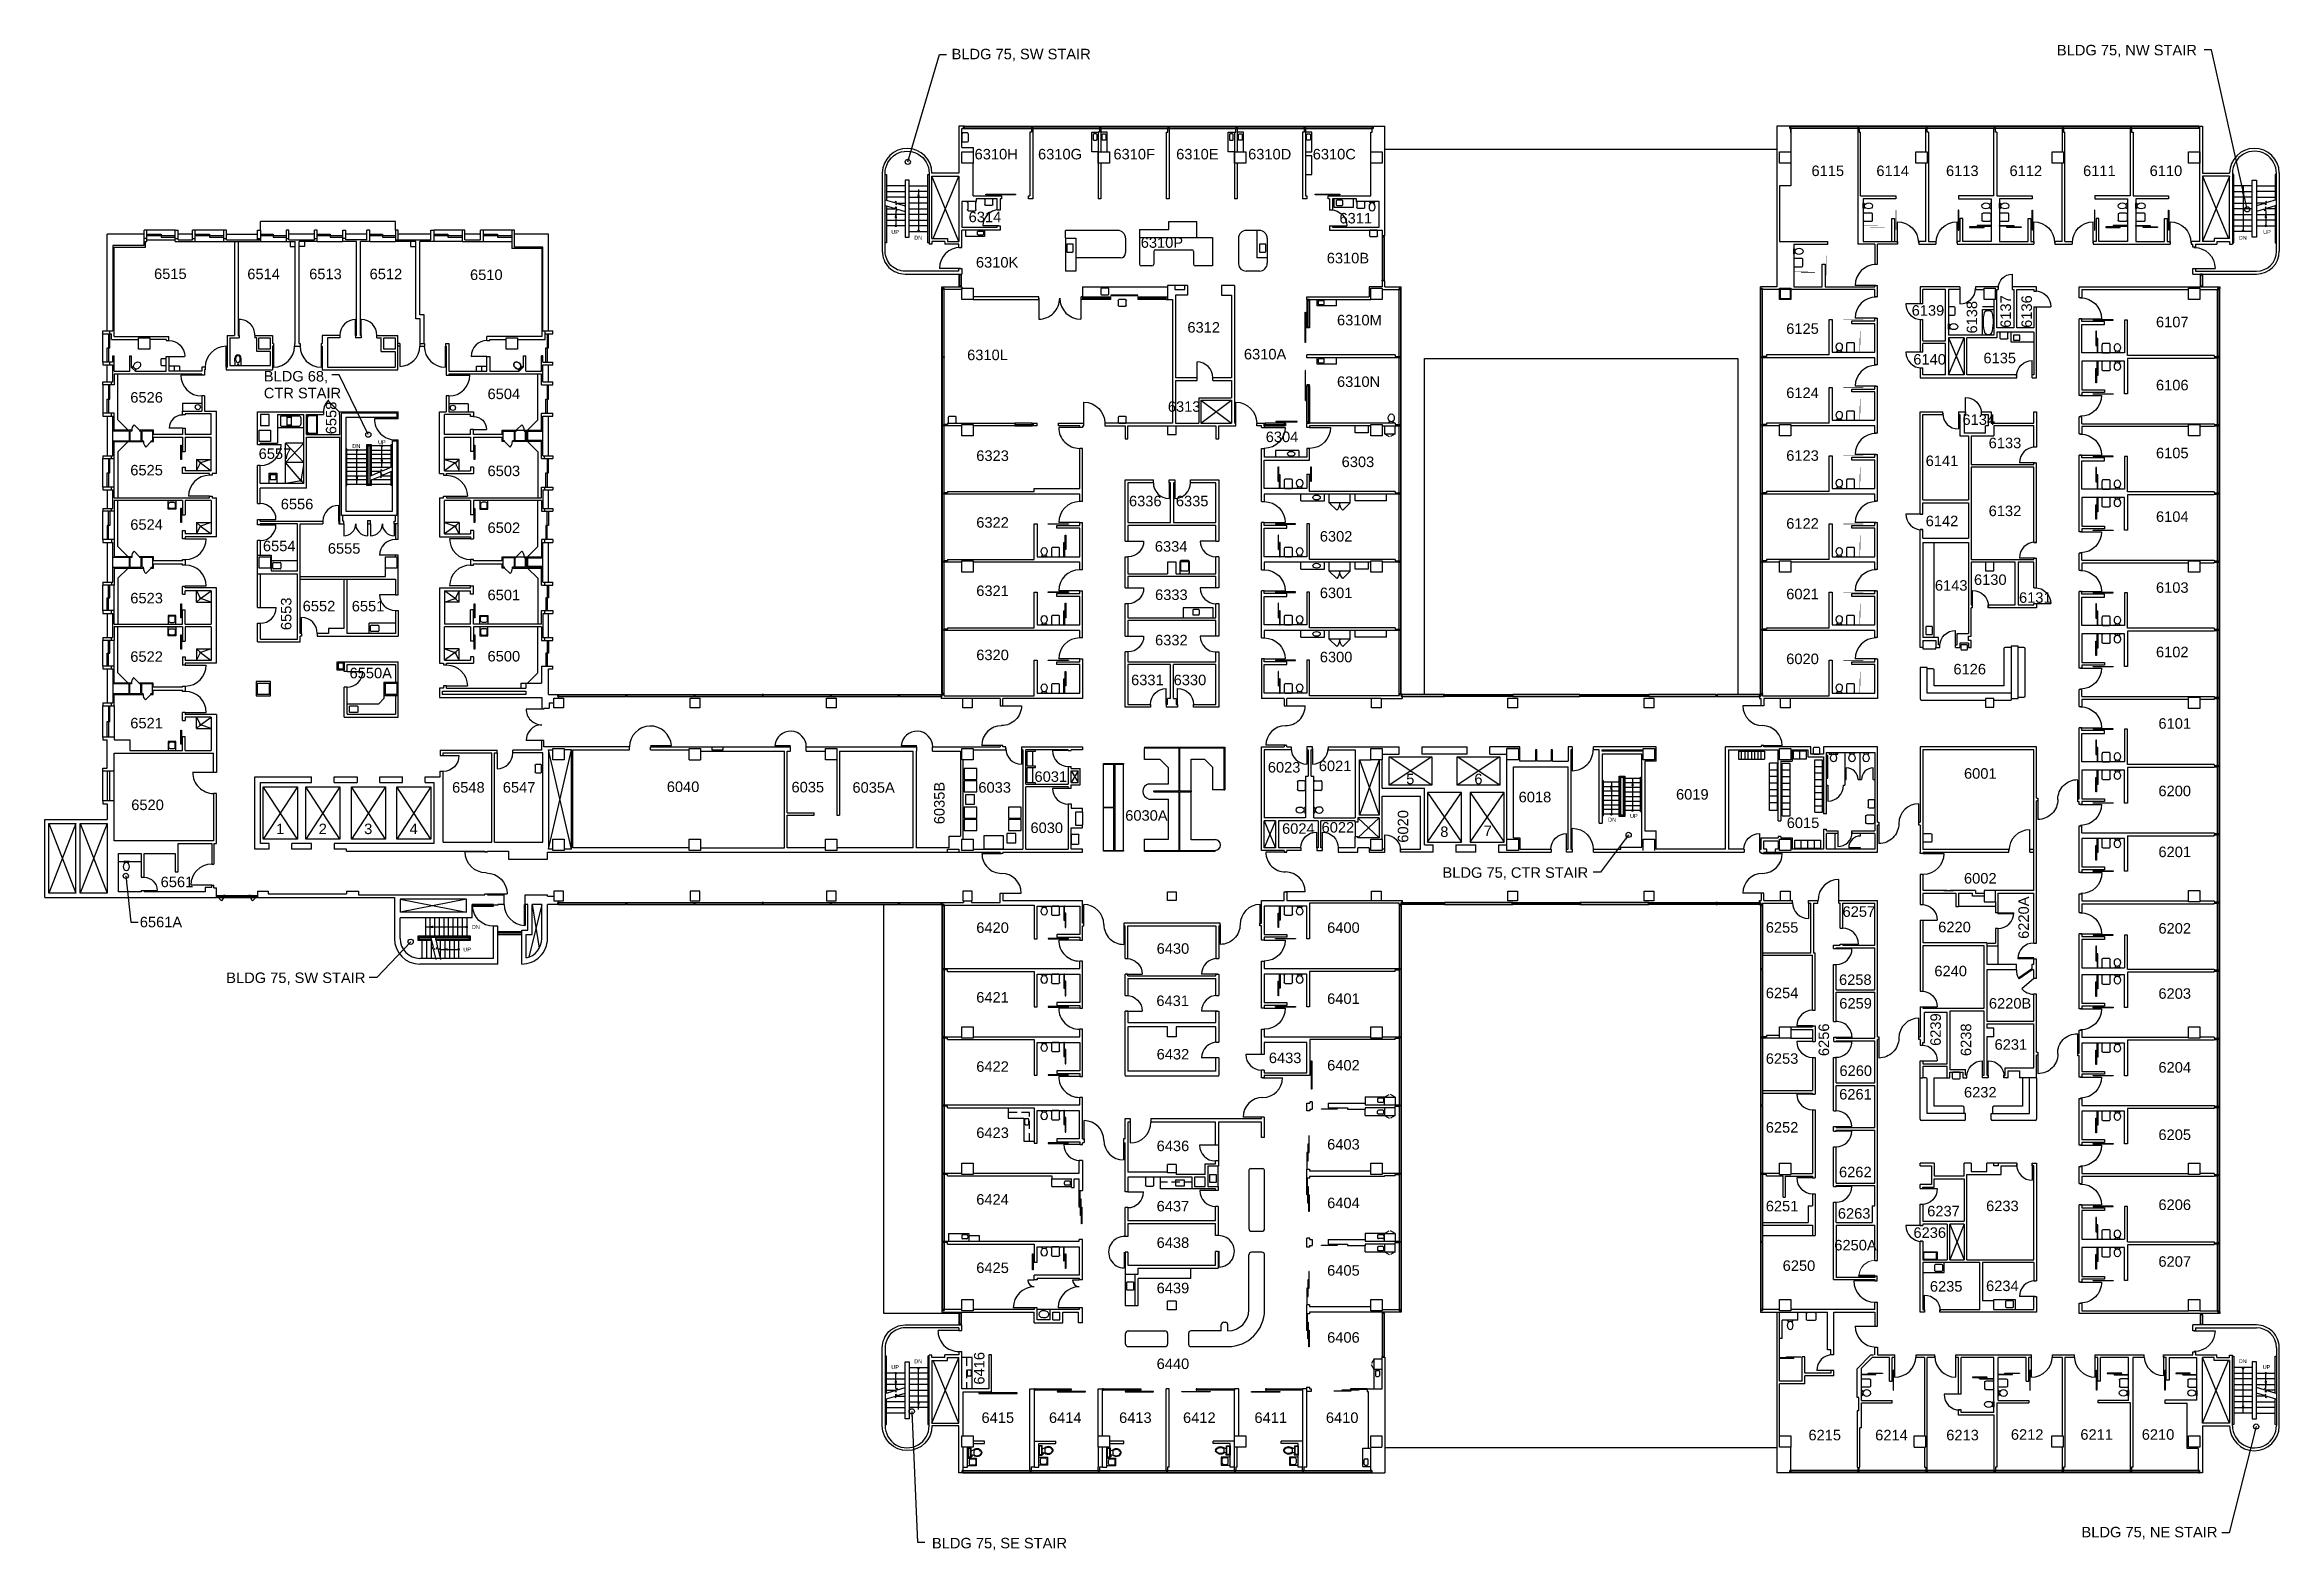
# Model space of a CAD drawing. Extents: x 2546 to 7662, y 1483 to 4928.
import ezdxf

# ---------------------------------------------------------------- set-up
doc = ezdxf.new("R2010")
doc.units = 0
doc.header["$LTSCALE"] = 150
doc.header["$MEASUREMENT"] = 0
doc.linetypes.add('HIDDEN2', pattern=[0.1875, 0.125, -0.0625])
doc.layers.get('0').update_dxf_attribs({"linetype": 'CONTINUOUS'})
for name, color, linetype in [('A-ANNO-TEXT', 4, 'CONTINUOUS'), ('A-ANNO-TEXT-STAIR', 4, 'CONTINUOUS'), ('A-ANNO-TX192', 4, 'CONTINUOUS'), ('A-COLS', 5, 'CONTINUOUS'), ('A-DOOR', 2, 'CONTINUOUS'), ('A-FLOR-CASE', 3, 'CONTINUOUS'), ('A-FLOR-CASE-UPPR', 3, 'HIDDEN2'), ('A-FLOR-EVTR', 2, 'CONTINUOUS'), ('A-FLOR-HRAL', 1, 'CONTINUOUS'), ('A-FLOR-PFIX', 2, 'CONTINUOUS'), ('A-FLOR-STRS', 2, 'CONTINUOUS'), ('A-FLOR-TPTN', 1, 'CONTINUOUS'), ('A-GLAZ', 2, 'CONTINUOUS'), ('A-GLAZ-SILL', 1, 'CONTINUOUS'), ('A-ROOF-LEVL-FINE', 1, 'CONTINUOUS'), ('A-SHFT', 1, 'CONTINUOUS'), ('A-WALL-FULL', 6, 'CONTINUOUS'), ('A-WALL-PRHT', 3, 'CONTINUOUS')]:
    doc.layers.add(name, color=color, linetype=linetype)
doc.styles.add('ARIAL', font='arial.ttf')
doc.styles.get("Standard").update_dxf_attribs({"font": 'simplex'})
doc.dimstyles.new('DIM-96', dxfattribs={"dimscale": 96, "dimtxt": 0.18, "dimasz": 0.18, "dimexe": 0.18, "dimexo": 0.0625, "dimgap": 0.09, "dimtad": 0, "dimtih": 1, "dimtoh": 1, "dimdec": 4, "dimzin": 0, "dimdsep": 46, "dimlunit": 4, "dimtxsty": 'Standard', "dimcen": 0.09, "dimadec": 0, "dimazin": 0, "dimtfac": 1, "dimtdec": 4, "dimtofl": 0, "dimtmove": 2, "dimatfit": 3, "dimfxl": 0, "dimtolj": 1, "dimtzin": 0, "dimarcsym": 0})
doc.dimstyles.new('DIM1-4', dxfattribs={"dimscale": 48, "dimtxt": 0.09375, "dimasz": 0.125, "dimexe": 0.125, "dimexo": 0.09375, "dimgap": 0, "dimtad": 1, "dimdec": 4, "dimzin": 7, "dimdsep": 46, "dimlunit": 4, "dimtxsty": 'Standard', "dimcen": 2.25, "dimdle": 1.5, "dimadec": 0, "dimazin": 0, "dimtfac": 1, "dimtdec": 4, "dimtix": 1, "dimtofl": 0, "dimtmove": 2, "dimatfit": 3, "dimfxl": 0, "dimtolj": 1, "dimtzin": 0, "dimarcsym": 0})

msp = doc.modelspace()

# ---------------------------------------------------------------- texts
at = {"layer": 'A-ANNO-TEXT', "style": 'ARIAL'}
for s, p in [('DN', (6125.7, 3150.3)), ('UP', (6175.7, 3158.8))]:
    msp.add_text(s, height=9, dxfattribs=at).set_placement(p)
at = {"layer": 'A-ANNO-TEXT', "char_height": 9, "style": 'ARIAL'}
for s, insert, width, attachment_point in [('UP', (4493.3, 4504.4), 30.516, 2), ('UP', (7633.8, 4504.3), 30.5, 2), ('DN', (4546.1, 4491.1), 29.061, 2), ('DN', (7578.3, 4490.8), 30.5, 2), ('DN', (3259.9, 4005.3), 47.75, 8), ('UP', (3318.4, 4013.9), 47.75, 8), ('DN', (3533.4, 2904.7), 29.061, 8), ('UP', (3513.5, 2853.2), 30.516, 8), ('UP', (4493.3, 1897.6), 30.516, 8), ('DN', (4546.1, 1910.9), 29.061, 8), ('DN', (7578.3, 1911.2), 30.5, 8), ('UP', (7632.7, 1897.6), 30.516, 8)]:
    msp.add_mtext(s, dxfattribs=dict(at, insert=insert, width=width, attachment_point=attachment_point))
at = {"layer": 'A-ANNO-TEXT-STAIR', "style": 'ARIAL'}
for s, p in [('BLDG 75, SW STAIR', (4622.6, 4894.9)), ('BLDG 75, NW STAIR', (7152.9, 4903.9)), ('BLDG 68, ', (3048.1, 4157.6)), ('CTR STAIR', (3048.1, 4119.1)), ('5', (5663.3, 3236)), ('6', (5819.3, 3236)), ('1', (3076.3, 3121.8)), ('2', (3173.8, 3121.8)), ('3', (3277.8, 3121.8)), ('4', (3381.8, 3121.8)), ('8', (5741.3, 3115.3)), ('7', (5840.8, 3117.3)), ('BLDG 75, CTR STAIR', (5746.4, 3021.8)), ('BLDG 75, SW STAIR', (2962.1, 2781.1)), ('BLDG 75, NE STAIR', (7209.2, 1512.6)), ('BLDG 75, SE STAIR', (4577.6, 1487.4))]:
    msp.add_text(s, height=24, dxfattribs=at).set_placement(p)
at = {"layer": 'A-ANNO-TX192', "style": 'ARIAL'}
for s, p in [('6310H', (4675.3, 4665.8)), ('6310G', (4820.5, 4665.8)), ('6310F', (4993.1, 4665.8)), ('6310E', (5136.7, 4665.8)), ('6310D', (5301.4, 4665.8)), ('6310C', (5449.3, 4665.8)), ('6115', (6591.1, 4627.7)), ('6114', (6739.6, 4627.7)), ('6113', (6899, 4627.7)), ('6112', (7044.4, 4627.7)), ('6111', (7212.8, 4627.7)), ('6110', (7365.2, 4627.7)), ('6314', (4661.7, 4522.1)), ('6311', (5510.5, 4519.3)), ('6310P', (5055.6, 4463.5)), ('6310B', (5481.4, 4428)), ('6515', (2796.9, 4392)), ('6514', (3010.4, 4391.6)), ('6513', (3152, 4391.6)), ('6512', (3290.3, 4391.6)), ('6510', (3520.2, 4389.8)), ('6310K', (4678.3, 4418.3)), ('6310M', (5504.9, 4286.1)), ('6139', (6820.4, 4308.2)), ('6107', (7379.7, 4281.7)), ('6312', (5162.4, 4269.4)), ('6125', (6533.3, 4266.6)), ('6310L', (4658.2, 4206.4)), ('6310A', (5291.8, 4208.1)), ('6140', (6824.2, 4196.3)), ('6135', (6984.7, 4199.2)), ('6310N', (5504.9, 4145.2)), ('6124', (6533.3, 4119.7)), ('6106', (7379.7, 4137.3)), ('6526', (2742.5, 4109.2)), ('6504', (3560.3, 4117.2)), ('6313', (5117.7, 4088.2)), ('6304', (5341.7, 4018.9)), ('6134', (6936.7, 4058.3)), ('6557', (3036.3, 3980.4)), ('6323', (4679.1, 3975.8)), ('6123', (6533.3, 3976.1)), ('6133', (6996.7, 4004.9)), ('6105', (7379.7, 3981.9)), ('6525', (2742.5, 3942.7)), ('6503', (3560.3, 3941)), ('6303', (5515.5, 3961.7)), ('6141', (6852.5, 3964.1)), ('6556', (3086.9, 3865.1)), ('6336', (5028.7, 3872)), ('6335', (5136, 3872)), ('6524', (2742.5, 3818.2)), ('6322', (4679.1, 3823)), ('6122', (6533.3, 3820.7)), ('6142', (6852.5, 3826.4)), ('6132', (6996.7, 3849.5)), ('6104', (7379.7, 3836.4)), ('6554', (3046.1, 3769.2)), ('6555', (3194.7, 3763.5)), ('6502', (3560.3, 3810.9)), ('6334', (5087.9, 3768.2)), ('6302', (5465.5, 3791.3)), ('6321', (4679.1, 3666.7)), ('6301', (5465.5, 3661.9)), ('6021', (6533.3, 3659.2)), ('6143', (6873.6, 3678.9)), ('6130', (6963.1, 3692.1)), ('6103', (7379.7, 3674)), ('6523', (2742.5, 3649.9)), ('6552', (3137.1, 3631.6)), ('6551', (3249.4, 3631.4)), ('6501', (3560.3, 3657.1)), ('6333', (5088.4, 3657.6)), ('6131', (7066.2, 3651.1)), ('6522', (2742.5, 3516.1)), ('6500', (3560.3, 3516.9)), ('6320', (4679.1, 3519.9)), ('6332', (5088.4, 3553.8)), ('6300', (5465.5, 3515.1)), ('6020', (6533.3, 3510.9)), ('6102', (7379.7, 3526.5)), ('6550A', (3244.4, 3478.4)), ('6331', (5033.5, 3462.6)), ('6330', (5131, 3462.6)), ('6126', (6916, 3487.3)), ('6521', (2742.5, 3363.9)), ('6101', (7385.3, 3363)), ('6023', (5346.5, 3262.7)), ('6021', (5463.2, 3266)), ('6548', (3479.1, 3216.8)), ('6547', (3595.2, 3216.8)), ('6040', (3970.6, 3218.2)), ('6035', (4256.1, 3217.3)), ('6035A', (4395.6, 3216.5)), ('6033', (4683.9, 3216.6)), ('6031', (4812.4, 3241.4)), ('6019', (6281, 3200.8)), ('6001', (6940.2, 3248.6)), ('6200', (7385.3, 3208.6)), ('6520', (2744.7, 3176.8)), ('6030A', (5020.1, 3152.5)), ('6018', (5920.7, 3194.7)), ('6030', (4803.1, 3124.3)), ('6024', (5379.1, 3122.5)), ('6022', (5469.6, 3125.3)), ('6015', (6534.4, 3135.7)), ('6201', (7385.3, 3069.2)), ('6561', (2812, 3000.4)), ('6002', (6940.2, 3008.7)), ('6561A', (2764.2, 2908.6)), ('6420', (4679.1, 2895.8)), ('6400', (5482.3, 2895.8)), ('6255', (6486.4, 2896.3)), ('6257', (6662.2, 2932.5)), ('6220', (6881.2, 2897.2)), ('6202', (7385.3, 2894.2)), ('6430', (5092, 2848)), ('6240', (6872.4, 2796.5)), ('6254', (6486.4, 2746.3)), ('6258', (6654.1, 2776.7)), ('6203', (7385.3, 2745)), ('6421', (4679.1, 2736.3)), ('6431', (5091.4, 2728.5)), ('6401', (5482.3, 2733.3)), ('6259', (6654.7, 2722.5)), ('6220B', (6997.2, 2722.5)), ('6432', (5092, 2606.1)), ('6433', (5348.8, 2597.8)), ('6253', (6486.4, 2596.2)), ('6231', (7010.2, 2628.4)), ('6422', (4679.1, 2577.9)), ('6402', (5482.3, 2580.9)), ('6260', (6655.1, 2568.4)), ('6204', (7385.3, 2576)), ('6261', (6654.5, 2514.5)), ('6232', (6940.2, 2519.1)), ('6252', (6486.4, 2438.7)), ('6423', (4679.1, 2426.4)), ('6436', (5092, 2396.3)), ('6403', (5482.3, 2399.9)), ('6205', (7385.3, 2421.9)), ('6262', (6654.1, 2336.5)), ('6424', (4679.1, 2273.9)), ('6437', (5092, 2258.4)), ('6404', (5482.3, 2265.9)), ('6251', (6486.4, 2258.6)), ('6263', (6651.4, 2241.8)), ('6237', (6856, 2247.2)), ('6233', (6990.8, 2259)), ('6206', (7385.3, 2261.7)), ('6236', (6824.5, 2197.9)), ('6438', (5092, 2175)), ('6250A', (6643.3, 2169.2)), ('6207', (7385.3, 2131.8)), ('6425', (4679.1, 2117.4)), ('6405', (5482.3, 2111.4)), ('6250', (6525.1, 2122.3)), ('6235', (6862.1, 2074.9)), ('6234', (6990.7, 2076.1)), ('6439', (5092, 2071.1)), ('6406', (5482.3, 1958)), ('6440', (5092, 1897.7)), ('6415', (4691.1, 1774.4)), ('6414', (4845.5, 1774.4)), ('6413', (5006, 1774.4)), ('6412', (5152.4, 1774.4)), ('6411', (5315.9, 1774.4)), ('6410', (5479.4, 1774.4)), ('6215', (6584.1, 1734.6)), ('6214', (6736.9, 1734.6)), ('6213', (6899.6, 1734.6)), ('6212', (7047.5, 1735.9)), ('6211', (7206.6, 1735.9)), ('6210', (7347.1, 1735.9))]:
    msp.add_text(s, height=24, dxfattribs=at).set_placement(p)
for s, rotation, p in [('6137', 90, (7047.6, 4280.3)), ('6136', 90, (7095.6, 4280.3)), ('6138', 90, (6970.3, 4267.3)), ('6558', 90, (3214.2, 4036.8)), ('6553', 90, (3111.3, 3588.6)), ('6035B', 90, (4606.5, 3144.4)), ('6020', 90, (5668, 3102.2)), ('6220A', 90, (7088.7, 2882.1)), ('6256', 90, (6631.3, 2613.9)), ('6239', 89.7851, (6887, 2637.1)), ('6238', 90, (6956.7, 2613.9)), ('6416', 90, (4697.8, 1862.1))]:
    msp.add_text(s, height=24, rotation=rotation, dxfattribs=at).set_placement(p)

# ---------------------------------------------------------------- blocks, each defined once
blk = doc.blocks.new('SINK', base_point=(7666.5, 954))
for p, q in [((7659, 952.5), (7659, 943.5)), ((7672.5, 954), (7660.5, 954)), ((7674, 943.5), (7674, 952.5)), ((7660.5, 942), (7672.5, 942))]:
    blk.add_line(p, q)
for centre, start, end in [((7660.5, 952.5), 90, 180), ((7672.5, 952.5), 0, 90), ((7660.5, 943.5), 180, 270), ((7672.5, 943.5), 270, 0)]:
    blk.add_arc(centre, 1.5, start, end)
blk = doc.blocks.new('LDOOR', base_point=(5988, 1992))
blk.add_line((5988, 1992), (5988, 2004))
blk.add_arc((5988, 1992), 12, 0, 90)
blk = doc.blocks.new('RDOOR', base_point=(6216, 3180))
blk.add_line((6216, 3180), (6216, 3192))
blk.add_arc((6216, 3180), 12, 90, 180)
blk = doc.blocks.new('ELLIPSE', base_point=(7228, 910))
blk.add_circle((7228, 910), 6)
blk = doc.blocks.new('SINK-1')
blk.add_lwpolyline([(-9, 0), (-9, -20), (9, -20), (9, 0), (-9, 0)])
blk.add_lwpolyline([(-7.5, -8), (-7.5, -14.5, 0.414214), (-3.5, -18.5), (3.5, -18.5, 0.414214), (7.5, -14.5), (7.5, -8, 0.414214), (3.5, -4), (-3.5, -4, 0.414214)], format="xyb", close=True)
blk = doc.blocks.new('TOILET')
for p, q in [((-10, -8.5), (-8, -8.5)), ((-10, -9.5), (-10, -8.5)), ((-7, -9.5), (-10, -9.5)), ((-8, -8.5), (-8, -8)), ((-7, -8), (-7, -9.5)), ((-4, -8), (-6, -14)), ((4, -14), (-4, -14)), ((4, -8), (6, -14)), ((9.5, -6), (9.5, -2))]:
    blk.add_line(p, q)
blk.add_lwpolyline([(10.5, -8), (10.5, 0), (-10.5, 0), (-10.5, -8)], close=True)
for points in [[(-9.5, -2), (-9.5, -6)], [(8.5, -1), (-8.5, -1)], [(-8.5, -7), (8.5, -7)]]:
    blk.add_lwpolyline(points)
for centre, radius, start, end in [((-8.6, -1.9), 0.884, 81.8699, 188.1301), ((-8.6, -6.1), 0.884, 171.8699, 278.1301), ((3.5, -21.6), 12.2, 141.4691, 247.9714), ((4.2, -21.8), 11.3, 136.3677, 238.9468), ((0, -27.9), 4, 245.7318, 294.2682), ((0, -29), 4, 254.8605, 285.1395), ((-3.5, -21.6), 12.2, 292.0284, 38.5307), ((-4.2, -21.8), 11.3, 301.053, 43.6321), ((8.6, -1.9), 0.884, 351.8699, 98.1301), ((8.6, -6.1), 0.884, 261.8699, 8.1301)]:
    blk.add_arc(centre, radius, start, end)
blk = doc.blocks.new('48-dr')
blk.add_lwpolyline([(0, 48), (2, 48), (2, 0), (0, 0)], close=True)
blk.add_arc((-0.1, 0), 48.1, 0.0423, 87.521)
blk = doc.blocks.new('dr-48')
blk.add_line((0, 0), (0, 48))
blk.add_arc((-0.1, 0), 48.1, 0.0423, 89.9052)
blk = doc.blocks.new('endglaz')
blk.add_line((0, -4), (154, -4))
blk.add_lwpolyline([(156, -5), (156, 0), (154, 0), (154, -5)], close=True)
at = {"layer": 'A-GLAZ-SILL'}
for p, q in [((0, 0), (154, 0)), ((0, -5), (154, -5))]:
    blk.add_line(p, q, dxfattribs=at)
blk = doc.blocks.new('Single-Flush - 36_ x 84_-0-EXPANDED FLOOR PLAN')
at = {"layer": 'A-DOOR', "lineweight": 30}
for p, q in [((16, -3), (16, -39)), ((18, -3), (16, -3)), ((18, -39), (16, -39)), ((18, -3), (18, -39))]:
    blk.add_line(p, q, dxfattribs=at)
at = {"layer": 'A-DOOR', "lineweight": 9}
blk.add_arc((18, -3), 36.1, 180, 266.8211, dxfattribs=at)

# ---------------------------------------------------------------- linework, layer by layer
at = {"layer": 'A-ANNO-TEXT', "linetype": 'Continuous'}
for points in [[(4470.9, 4573.4), (4492, 4566.9), (4494.7, 4570.4), (4495.1, 4561.6), (4497.7, 4565.1), (4516, 4559.5)], [(4470.9, 4560.4), (4493.1, 4553.5), (4495.8, 4557), (4496.2, 4548.2), (4498.9, 4551.7), (4516, 4546.4)], [(7655.1, 4573.4), (7634, 4566.9), (7631.3, 4570.4), (7630.9, 4561.6), (7628.3, 4565.1), (7610, 4559.5)], [(7655.1, 4560.4), (7632.9, 4553.5), (7630.2, 4557), (7629.8, 4548.2), (7627.1, 4551.7), (7610, 4546.4)], [(3291, 3940.7), (3314, 3950.6), (3317, 3947.4), (3316.5, 3956.1), (3319.5, 3952.9), (3342.8, 3962.9)], [(3291, 3930.7), (3314, 3940.5), (3317, 3937.3), (3316.5, 3946.1), (3319.5, 3942.9), (3342.8, 3952.8)], [(3430.3, 2884.4), (3435.6, 2862.4), (3431.9, 2860), (3440.6, 2859), (3436.9, 2856.6), (3442.2, 2834.6)], [(3440.8, 2884.4), (3446.1, 2862.4), (3442.4, 2860), (3451.1, 2859), (3447.4, 2856.6), (3452.7, 2834.6)], [(4470.9, 1841.6), (4493.1, 1848.5), (4495.8, 1845), (4496.2, 1853.8), (4498.9, 1850.3), (4516, 1855.6)], [(4470.9, 1828.6), (4492, 1835.1), (4494.7, 1831.6), (4495.1, 1840.4), (4497.7, 1836.9), (4516, 1842.5)], [(7655.1, 1841.6), (7632.9, 1848.5), (7630.2, 1845), (7629.8, 1853.8), (7627.1, 1850.3), (7610, 1855.6)], [(7655.1, 1828.6), (7634, 1835.1), (7631.3, 1831.6), (7630.9, 1840.4), (7628.3, 1836.9), (7610, 1842.5)]]:
    msp.add_lwpolyline(points, dxfattribs=at)
at = {"layer": 'A-ANNO-TEXT', "const_width": 3}
for points in [[(4494.9, 4515.5, 1), (4494.9, 4512.5, 1)], [(4546.9, 4504, 1), (4546.9, 4501, 1)], [(7579.1, 4504, -1), (7579.1, 4501, -1)], [(7631.1, 4515.5, -1), (7631.1, 4512.5, -1)], [(3259.9, 4000.5, 1), (3262.9, 4000.5, 1)], [(3316.9, 4010.2, 1), (3319.9, 4010.2, 1)], [(6180.1, 3175.8, 1), (6183.1, 3175.8, 1)], [(6131.4, 3167.2, 1), (6134.4, 3167.2, 1)], [(3511, 2909.5, 1), (3514, 2909.5, 1)], [(3492.5, 2858, 1), (3495.5, 2858, 1)], [(4546.9, 1898, -1), (4546.9, 1901, -1)], [(7579.1, 1898, 1), (7579.1, 1901, 1)], [(4494.9, 1886.5, -1), (4494.9, 1889.5, -1)], [(7631.1, 1886.5, 1), (7631.1, 1889.5, 1)]]:
    msp.add_lwpolyline(points, format="xyb", close=True, dxfattribs=at)
at = {"layer": 'A-COLS'}
for p, q in [((4646, 4657), (4646, 4683)), ((4646, 4683), (4672, 4683)), ((4672, 4657), (4646, 4657)), ((4672, 4683), (4672, 4657)), ((4958, 4657), (4958, 4683)), ((4958, 4683), (4984, 4683)), ((4984, 4657), (4958, 4657)), ((4984, 4683), (4984, 4657)), ((5270, 4657), (5270, 4683)), ((5270, 4683), (5296, 4683)), ((5296, 4657), (5270, 4657)), ((5296, 4683), (5296, 4657)), ((5582, 4683), (5608, 4683)), ((5582, 4657), (5582, 4683)), ((5608, 4657), (5582, 4657)), ((5608, 4683), (5608, 4657)), ((6518, 4657), (6518, 4683)), ((6518, 4683), (6544, 4683)), ((6544, 4657), (6518, 4657)), ((6544, 4683), (6544, 4657)), ((6830, 4683), (6856, 4683)), ((6830, 4657), (6830, 4683)), ((6856, 4657), (6830, 4657)), ((6856, 4683), (6856, 4657)), ((7142, 4657), (7142, 4683)), ((7142, 4683), (7168, 4683)), ((7168, 4657), (7142, 4657)), ((7168, 4683), (7168, 4657)), ((7454, 4657), (7454, 4683)), ((7454, 4683), (7480, 4683)), ((7480, 4657), (7454, 4657)), ((7480, 4683), (7480, 4657)), ((4646, 4345), (4646, 4371)), ((4646, 4371), (4672, 4371)), ((4672, 4371), (4672, 4345)), ((5582, 4345), (5582, 4371)), ((5582, 4371), (5608, 4371)), ((5608, 4371), (5608, 4345)), ((6518, 4345), (6518, 4371)), ((6518, 4371), (6544, 4371)), ((6520, 4369), (6542, 4369)), ((6520, 4347), (6520, 4369)), ((6542, 4369), (6542, 4347)), ((6544, 4371), (6544, 4345)), ((6986, 4371), (7012, 4371)), ((6986, 4345), (6986, 4371)), ((7012, 4345), (7012, 4371)), ((7454, 4371), (7480, 4371)), ((7454, 4345), (7454, 4371)), ((7480, 4371), (7480, 4345)), ((4672, 4345), (4646, 4345)), ((5608, 4345), (5582, 4345)), ((6544, 4345), (6518, 4345)), ((6542, 4347), (6520, 4347)), ((7012, 4345), (6986, 4345)), ((7480, 4345), (7454, 4345)), ((2761, 4257.2), (2787, 4257.2)), ((2761, 4231.2), (2761, 4257.2)), ((2787, 4257.2), (2787, 4231.2)), ((3036.9, 4257.2), (3062.9, 4257.2)), ((3036.9, 4231.2), (3036.9, 4257.2)), ((3062.9, 4257.2), (3062.9, 4231.2)), ((3322.9, 4257.2), (3348.9, 4257.2)), ((3322.9, 4231.2), (3322.9, 4257.2)), ((3348.9, 4257.2), (3348.9, 4231.2)), ((3602.8, 4257.2), (3628.8, 4257.2)), ((3602.8, 4231.2), (3602.8, 4257.2)), ((3628.8, 4257.2), (3628.8, 4231.2)), ((2787, 4231.2), (2761, 4231.2)), ((3062.9, 4231.2), (3036.9, 4231.2)), ((3348.9, 4231.2), (3322.9, 4231.2)), ((3628.8, 4231.2), (3602.8, 4231.2)), ((3037.2, 4046), (3063.2, 4046)), ((3037.2, 4020), (3037.2, 4046)), ((3063.2, 4046), (3063.2, 4020)), ((4646, 4033), (4646, 4059)), ((4646, 4059), (4672, 4059)), ((4672, 4059), (4672, 4033)), ((5117.2, 4055.8), (5117.2, 4036.2)), ((5136.8, 4036.2), (5136.8, 4055.8)), ((5582, 4059), (5608, 4059)), ((5582, 4033), (5582, 4059)), ((5608, 4059), (5608, 4033)), ((6518, 4059), (6544, 4059)), ((6518, 4033), (6518, 4059)), ((6544, 4059), (6544, 4033)), ((7454, 4033.2), (7454, 4059.2)), ((7454, 4059.2), (7480, 4059.2)), ((7480, 4059.2), (7480, 4033.2)), ((3063.2, 4020), (3037.2, 4020)), ((4672, 4033), (4646, 4033)), ((5117.2, 4036.2), (5136.8, 4036.2)), ((5608, 4033), (5582, 4033)), ((6544, 4033), (6518, 4033)), ((7480, 4033.2), (7454, 4033.2)), ((3037.2, 3756.7), (3063.2, 3756.7)), ((3037.2, 3730.7), (3037.2, 3756.7)), ((3063.2, 3756.7), (3063.2, 3730.7)), ((3326.5, 3756.7), (3352.5, 3756.7)), ((3326.5, 3730.7), (3326.5, 3756.7)), ((3352.5, 3756.7), (3352.5, 3730.7)), ((4646, 3747), (4672, 3747)), ((4646, 3721), (4646, 3747)), ((4672, 3747), (4672, 3721)), ((5582, 3721), (5582, 3747)), ((5582, 3747), (5608, 3747)), ((5608, 3747), (5608, 3721)), ((6518, 3721), (6518, 3747)), ((6518, 3747), (6544, 3747)), ((6544, 3747), (6544, 3721)), ((6989.2, 3743.8), (6989.2, 3724.2)), ((7008.7, 3743.8), (6989.2, 3743.8)), ((7008.7, 3724.2), (7008.7, 3743.8)), ((7454, 3747.2), (7480, 3747.2)), ((7454, 3721.2), (7454, 3747.2)), ((7480, 3747.2), (7480, 3721.2)), ((3063.2, 3730.7), (3037.2, 3730.7)), ((3352.5, 3730.7), (3326.5, 3730.7)), ((4672, 3721), (4646, 3721)), ((5608, 3721), (5582, 3721)), ((6544, 3721), (6518, 3721)), ((6989.2, 3724.2), (7008.7, 3724.2)), ((7480, 3721.2), (7454, 3721.2)), ((3034, 3467.5), (3060, 3467.5)), ((3034, 3441.5), (3034, 3467.5)), ((3060, 3441.5), (3034, 3441.5)), ((3060, 3467.5), (3060, 3441.5)), ((3326.5, 3467.5), (3352.5, 3467.5)), ((3326.5, 3441.5), (3326.5, 3467.5)), ((3352.5, 3441.5), (3326.5, 3441.5)), ((3352.5, 3467.5), (3352.5, 3441.5)), ((7008.7, 3431.8), (6989.2, 3431.8)), ((6989.2, 3431.8), (6989.2, 3412.2)), ((7008.7, 3412.2), (7008.7, 3431.8)), ((7454, 3435), (7480, 3435)), ((7454, 3409), (7454, 3435)), ((7480, 3435), (7480, 3409)), ((6989.2, 3412.2), (7008.7, 3412.2)), ((7480, 3409), (7454, 3409)), ((3710, 3292), (3710, 3318)), ((3710, 3318), (3736, 3318)), ((3736, 3292), (3710, 3292)), ((3736, 3318), (3736, 3292)), ((4022, 3318), (4048, 3318)), ((4022, 3292), (4022, 3318)), ((4022, 3292), (4048, 3292)), ((4048, 3318), (4048, 3292)), ((4334, 3292), (4334, 3318)), ((4334, 3318), (4360, 3318)), ((4360, 3292), (4334, 3292)), ((4360, 3318), (4360, 3292)), ((4646, 3318), (4672, 3318)), ((4646, 3292), (4646, 3318)), ((4672, 3292), (4646, 3292)), ((4672, 3318), (4672, 3292)), ((5582, 3318), (5608, 3318)), ((5582, 3292), (5582, 3318)), ((5608, 3292), (5582, 3292)), ((5608, 3318), (5608, 3292)), ((5894, 3292), (5894, 3318)), ((5920, 3318), (5894, 3318)), ((5920, 3292), (5894, 3292)), ((5920, 3318), (5920, 3292)), ((6206, 3318), (6232, 3318)), ((6206, 3292), (6206, 3318)), ((6232, 3292), (6206, 3292)), ((6232, 3318), (6232, 3292)), ((6518, 3292), (6518, 3318)), ((6518, 3318), (6544, 3318)), ((6544, 3292), (6518, 3292)), ((6544, 3318), (6544, 3292)), ((3710, 3110), (3736, 3110)), ((3710, 3084), (3710, 3110)), ((3736, 3084), (3710, 3084)), ((3736, 3110), (3736, 3084)), ((4022, 3084), (4022, 3110)), ((4022, 3110), (4048, 3110)), ((4048, 3084), (4022, 3084)), ((4048, 3110), (4048, 3084)), ((4334, 3110), (4360, 3110)), ((4334, 3084), (4334, 3110)), ((4360, 3084), (4334, 3084)), ((4360, 3110), (4360, 3084)), ((4646, 3084), (4646, 3110)), ((4646, 3110), (4672, 3110)), ((4672, 3084), (4646, 3084)), ((4672, 3110), (4672, 3084)), ((5582, 3084), (5582, 3110)), ((5582, 3110), (5608, 3110)), ((5608, 3084), (5582, 3084)), ((5608, 3110), (5608, 3084)), ((5894, 3110), (5920, 3110)), ((5894, 3084), (5894, 3110)), ((5920, 3084), (5894, 3084)), ((5920, 3110), (5920, 3084)), ((6206, 3084), (6206, 3110)), ((6206, 3110), (6232, 3110)), ((6232, 3110), (6232, 3084)), ((6518, 3110), (6544, 3110)), ((6518, 3084), (6518, 3110)), ((6544, 3084), (6518, 3084)), ((6544, 3110), (6544, 3084)), ((5117.2, 2970.2), (5117.2, 2989.7)), ((5117.2, 2989.7), (5136.8, 2989.7)), ((5136.8, 2970.2), (5117.2, 2970.2)), ((5136.8, 2989.7), (5136.8, 2970.2)), ((6986, 2993), (6986, 2967)), ((7012, 2993), (6986, 2993)), ((6986, 2967), (7012, 2967)), ((7012, 2967), (7012, 2993)), ((7454, 2993), (7480, 2993)), ((7454, 2967), (7454, 2993)), ((7480, 2967), (7454, 2967)), ((7480, 2993), (7480, 2967)), ((4646, 2681), (4672, 2681)), ((4646, 2655), (4646, 2681)), ((4672, 2681), (4672, 2655)), ((5582, 2655), (5582, 2681)), ((5582, 2681), (5608, 2681)), ((5608, 2681), (5608, 2655)), ((6518, 2681), (6544, 2681)), ((6518, 2655), (6518, 2681)), ((6544, 2681), (6544, 2655)), ((7454, 2681), (7480, 2681)), ((7454, 2655), (7454, 2681)), ((7480, 2681), (7480, 2655)), ((4672, 2655), (4646, 2655)), ((5608, 2655), (5582, 2655)), ((6544, 2655), (6518, 2655)), ((7480, 2655), (7454, 2655)), ((4646, 2343), (4646, 2369)), ((4646, 2369), (4672, 2369)), ((4672, 2369), (4672, 2343)), ((5136.8, 2366.1), (5117.2, 2366.1)), ((5117.2, 2346.5), (5117.2, 2366.1)), ((5136.8, 2366.1), (5136.8, 2346.5)), ((5582, 2369), (5608, 2369)), ((5582, 2343), (5582, 2369)), ((5608, 2369), (5608, 2343)), ((6518, 2343), (6518, 2369)), ((6518, 2369), (6544, 2369)), ((6544, 2369), (6544, 2343)), ((7454, 2343), (7454, 2369)), ((7454, 2369), (7480, 2369)), ((7480, 2369), (7480, 2343)), ((4672, 2343), (4646, 2343)), ((5136.8, 2346.5), (5117.2, 2346.5)), ((5608, 2343), (5582, 2343)), ((6518, 2343), (6544, 2343)), ((7480, 2343), (7454, 2343)), ((4646, 2057), (4672, 2057)), ((4646, 2031), (4646, 2057)), ((4672, 2057), (4672, 2031)), ((5117.2, 2033.5), (5117.2, 2053.1)), ((5136.8, 2053.1), (5117.2, 2053.1)), ((5136.8, 2053.1), (5136.8, 2033.5)), ((5582, 2057), (5608, 2057)), ((5582, 2031), (5582, 2057)), ((5608, 2057), (5608, 2031)), ((6518, 2031), (6518, 2057)), ((6518, 2057), (6544, 2057)), ((6544, 2057), (6544, 2031)), ((7454, 2031), (7454, 2057)), ((7454, 2057), (7480, 2057)), ((7480, 2057), (7480, 2031)), ((4672, 2031), (4646, 2031)), ((5136.8, 2033.5), (5117.2, 2033.5)), ((5608, 2031), (5582, 2031)), ((6544, 2031), (6518, 2031)), ((7480, 2031), (7454, 2031)), ((4646, 1745), (4672, 1745)), ((4646, 1719), (4646, 1745)), ((4672, 1745), (4672, 1719)), ((4958, 1719), (4958, 1745)), ((4958, 1745), (4984, 1745)), ((4984, 1745), (4984, 1719)), ((5270, 1719), (5270, 1745)), ((5270, 1745), (5296, 1745)), ((5296, 1745), (5296, 1719)), ((5582, 1745), (5607.6, 1745)), ((5582, 1719), (5582, 1745)), ((5607.6, 1745), (5607.6, 1719)), ((6518, 1719), (6518, 1745)), ((6518, 1745), (6544, 1745)), ((6544, 1745), (6544, 1719)), ((6826, 1745), (6852, 1745)), ((6826, 1719), (6826, 1745)), ((6852, 1745), (6852, 1719)), ((7141.5, 1719), (7141.5, 1745)), ((7141.5, 1745), (7167.5, 1745)), ((7167.5, 1745), (7167.5, 1719)), ((7454, 1719), (7454, 1745)), ((7454, 1745), (7480, 1745)), ((7480, 1745), (7480, 1719)), ((4672, 1719), (4646, 1719)), ((4984, 1719), (4958, 1719)), ((5296, 1719), (5270, 1719)), ((5582, 1719), (5607.6, 1719)), ((6544, 1719), (6518, 1719)), ((6826, 1719), (6852, 1719)), ((7167.5, 1719), (7141.5, 1719)), ((7480, 1719), (7454, 1719))]:
    msp.add_line(p, q, dxfattribs=at)
for points in [[(3712, 3411), (3712, 3433), (3734, 3433), (3734, 3411)], [(4046, 3433), (4046, 3411), (4024, 3411), (4024, 3433)], [(4336, 3411), (4336, 3433), (4358, 3433), (4358, 3411)], [(4648, 3433), (4670, 3433), (4670, 3411), (4648, 3411)], [(5606, 3433), (5606, 3411), (5584, 3411), (5584, 3433)], [(5918, 3411), (5896, 3411), (5896, 3433), (5918, 3433)], [(6208, 3433), (6230, 3433), (6230, 3411), (6208, 3411)], [(6542, 3433), (6542, 3411), (6520, 3411), (6520, 3433)], [(3712, 2991), (3712, 2969), (3734, 2969), (3734, 2991)], [(4046, 2969), (4046, 2991), (4024, 2991), (4024, 2969)], [(4336, 2991), (4336, 2969), (4358, 2969), (4358, 2991)], [(4648, 2969), (4670, 2969), (4670, 2991), (4648, 2991)], [(5584, 2969), (5584, 2991), (5606, 2991), (5606, 2969)], [(5896, 2969), (5896, 2991), (5918, 2991), (5918, 2969)], [(6208, 2969), (6208, 2991), (6230, 2991), (6230, 2969)], [(6520, 2969), (6520, 2991), (6542, 2991), (6542, 2969)]]:
    msp.add_lwpolyline(points, close=True, dxfattribs=at)
at = {"layer": 'A-DOOR'}
for p, q in [((4701, 4586), (4769, 4586)), ((4701, 4585), (4701, 4586)), ((4769, 4585), (4701, 4585)), ((4769, 4586), (4769, 4585)), ((5455, 4586), (5511, 4586)), ((5455, 4585), (5455, 4586)), ((5511, 4585), (5455, 4585)), ((5511, 4586), (5511, 4585)), ((4730.5, 4514), (4694.5, 4514)), ((5491, 4514), (5527, 4514)), ((6787.8, 4475), (6787.8, 4523)), ((6924.2, 4475), (6924.2, 4523)), ((6927, 4550), (6927, 4504)), ((6927, 4504), (6928, 4504)), ((6928, 4504), (6928, 4550)), ((6986, 4511.3), (6953, 4511.3)), ((6953, 4511.3), (6953, 4510)), ((6953, 4510), (6986, 4510)), ((7002.2, 4514.5), (6970, 4514.5)), ((6970, 4514.5), (6970, 4513)), ((6970, 4513), (7002.2, 4513)), ((6986, 4510), (6986, 4511.3)), ((7002.2, 4513), (7002.2, 4514.5)), ((7021.7, 4513), (7021.7, 4514.5)), ((7021.7, 4514.5), (7054, 4514.5)), ((7054, 4513), (7021.7, 4513)), ((7038, 4510), (7038, 4511.3)), ((7038, 4511.3), (7071, 4511.3)), ((7071, 4510), (7038, 4510)), ((7054, 4514.5), (7054, 4513)), ((7071, 4511.3), (7071, 4510)), ((7096, 4504), (7096, 4550)), ((7097, 4504), (7096, 4504)), ((7097, 4550), (7097, 4504)), ((7099.7, 4475), (7099.7, 4523)), ((7236.2, 4475), (7236.2, 4523)), ((7239, 4550), (7239, 4504)), ((7239, 4504), (7240, 4504)), ((7240, 4504), (7240, 4550)), ((7298, 4511.3), (7265, 4511.3)), ((7265, 4511.3), (7265, 4510)), ((7265, 4510), (7298, 4510)), ((7314.2, 4514.5), (7282, 4514.5)), ((7282, 4514.5), (7282, 4513)), ((7282, 4513), (7314.2, 4513)), ((7298, 4510), (7298, 4511.3)), ((7314.2, 4513), (7314.2, 4514.5)), ((7333.7, 4513), (7333.7, 4514.5)), ((7333.7, 4514.5), (7366, 4514.5)), ((7366, 4513), (7333.7, 4513)), ((7350, 4510), (7350, 4511.3)), ((7350, 4511.3), (7383, 4511.3)), ((7383, 4510), (7350, 4510)), ((7366, 4514.5), (7366, 4513)), ((7383, 4511.3), (7383, 4510)), ((7408, 4504), (7408, 4550)), ((7409, 4504), (7408, 4504)), ((7409, 4550), (7409, 4504)), ((7411.8, 4475), (7411.8, 4523)), ((4642.8, 4416.5), (4594.8, 4416.5)), ((7051, 4371), (7051, 4403.4)), ((7467, 4416.5), (7515, 4416.5)), ((4822.2, 4348.2), (4822.2, 4300.2)), ((4918.2, 4348.2), (4918.2, 4300.2)), ((6739, 4377.5), (6691, 4377.5)), ((6930.7, 4371), (6930.7, 4335)), ((2991.7, 4263.2), (2991.7, 4299.8)), ((3258.1, 4263.2), (3258.1, 4299.2)), ((3271.1, 4263.2), (3271.1, 4299.2)), ((6739, 4302.8), (6691, 4302.8)), ((6843, 4335.2), (6807, 4335.2)), ((7103, 4328.7), (7139, 4328.7)), ((7207, 4301.2), (7255, 4301.2)), ((7282, 4298.9), (7236, 4298.9)), ((7236, 4298.9), (7236, 4297.9)), ((7236, 4297.9), (7282, 4297.9)), ((7282, 4297.9), (7282, 4298.9)), ((7243.3, 4272.9), (7242, 4272.9)), ((7242, 4272.9), (7242, 4239.9)), ((7243.3, 4239.9), (7243.3, 4272.9)), ((7246.5, 4255.9), (7245, 4255.9)), ((7245, 4255.9), (7245, 4223.7)), ((7246.5, 4223.7), (7246.5, 4255.9)), ((2830.9, 4215), (2866.9, 4215)), ((2962, 4190.2), (2962, 4238.3)), ((3070.3, 4238.3), (3070.3, 4190.2)), ((3179.2, 4238.3), (3179.2, 4190.2)), ((3359.3, 4238.3), (3359.3, 4192.3)), ((3463.4, 4238.3), (3463.4, 4190.2)), ((3558.9, 4215), (3522.9, 4215)), ((5184.5, 4166.2), (5184.5, 4202.2)), ((6843, 4224.7), (6807, 4224.7)), ((7096.5, 4169.5), (7096.5, 4205.5)), ((7242, 4239.9), (7243.3, 4239.9)), ((7245, 4223.7), (7246.5, 4223.7)), ((7245, 4171.5), (7245, 4203.8)), ((7245, 4203.8), (7246.5, 4203.8)), ((7246.5, 4203.8), (7246.5, 4171.5)), ((2906, 4172.4), (2858, 4172.4)), ((3471.8, 4172.4), (3519.8, 4172.4)), ((6739, 4146.8), (6691, 4146.8)), ((7242, 4154.5), (7242, 4187.5)), ((7242, 4187.5), (7243.3, 4187.5)), ((7243.3, 4154.5), (7242, 4154.5)), ((7243.3, 4187.5), (7243.3, 4154.5)), ((7246.5, 4171.5), (7245, 4171.5)), ((3220.5, 4088.2), (3195, 4113.7)), ((4925.5, 4062.2), (4925.5, 4110.2)), ((5273.2, 4062.2), (5273.2, 4110.2)), ((5432, 4114), (5433, 4114)), ((6943.8, 4085), (6943.8, 4121)), ((7207, 4125.8), (7255, 4125.8)), ((7236, 4128.5), (7236, 4129.5)), ((7236, 4129.5), (7282, 4129.5)), ((7282, 4128.5), (7236, 4128.5)), ((7282, 4129.5), (7282, 4128.5)), ((2763.7, 4046), (2751, 4058.7)), ((2861.7, 4050.9), (2831.8, 4050.9)), ((3349.2, 4072), (3301.3, 4072)), ((3528, 4047.6), (3558, 4047.6)), ((3626.1, 4046), (3638.8, 4058.7)), ((4915.8, 4052.5), (4867.8, 4052.5)), ((5338.2, 4052.5), (5386.2, 4052.5)), ((5442.2, 4052.5), (5490.2, 4052.5)), ((6927.5, 4085), (6927.5, 4049)), ((2790.5, 4020), (2777.8, 4007.3)), ((2858.2, 3979.2), (2858.2, 4011.5)), ((2858.2, 4011.5), (2859.8, 4011.5)), ((2859.8, 4011.5), (2859.8, 3979.2)), ((3040, 4013.5), (3088, 4013.5)), ((3530, 4011.5), (3531.5, 4011.5)), ((3530, 3979.2), (3530, 4011.5)), ((3531.5, 4011.5), (3531.5, 3979.2)), ((3599.2, 4020), (3612, 4007.3)), ((6739, 3990.8), (6691, 3990.8)), ((2859.8, 3979.2), (2858.2, 3979.2)), ((3531.5, 3979.2), (3530, 3979.2)), ((5370, 3929), (5370, 3962)), ((5370, 3962), (5371, 3962)), ((5371, 3962), (5371, 3929)), ((5373, 3912.7), (5373, 3945)), ((5373, 3945), (5374, 3945)), ((5374, 3945), (5374, 3912.7)), ((5445, 3929), (5445, 3962)), ((5445, 3962), (5446, 3962)), ((5446, 3962), (5446, 3929)), ((7103, 3971.2), (7067, 3971.2)), ((7207, 3989.2), (7255, 3989.2)), ((7282, 3986.9), (7236, 3986.9)), ((7236, 3986.9), (7236, 3985.9)), ((7236, 3985.9), (7282, 3985.9)), ((7243.3, 3960.9), (7242, 3960.9)), ((7242, 3960.9), (7242, 3927.9)), ((7243.3, 3927.9), (7243.3, 3960.9)), ((7246.5, 3943.9), (7245, 3943.9)), ((7245, 3943.9), (7245, 3911.7)), ((7246.5, 3911.7), (7246.5, 3943.9)), ((7282, 3985.9), (7282, 3986.9)), ((2923.5, 3894.9), (2875.5, 3894.9)), ((3466.2, 3894.9), (3514.2, 3894.9)), ((5120.5, 3925.8), (5120.5, 3889.8)), ((5133.5, 3925.8), (5133.5, 3889.8)), ((5371, 3929), (5370, 3929)), ((5446, 3929), (5445, 3929)), ((7242, 3927.9), (7243.3, 3927.9)), ((7245, 3911.7), (7246.5, 3911.7)), ((7245, 3859.5), (7245, 3891.8)), ((7245, 3891.8), (7246.5, 3891.8)), ((7246.5, 3891.8), (7246.5, 3859.5)), ((2858.5, 3867.6), (2859.8, 3867.6)), ((2858.5, 3834.6), (2858.5, 3867.6)), ((2859.8, 3867.6), (2859.8, 3834.6)), ((3040, 3842), (3076, 3842)), ((3219.5, 3838), (3219.5, 3874)), ((3530, 3834.6), (3530, 3866.9)), ((3530, 3866.9), (3531.5, 3866.9)), ((3531.5, 3866.9), (3531.5, 3834.6)), ((6843, 3854.2), (6807, 3854.2)), ((7242, 3842.5), (7242, 3875.5)), ((7242, 3875.5), (7243.3, 3875.5)), ((7243.3, 3842.5), (7242, 3842.5)), ((7243.3, 3875.5), (7243.3, 3842.5)), ((7246.5, 3859.5), (7245, 3859.5)), ((2859.8, 3834.6), (2858.5, 3834.6)), ((2868.2, 3797.9), (2916.2, 3797.9)), ((3040, 3829.5), (3076, 3829.5)), ((3231.4, 3831.5), (3231.4, 3804.5)), ((3285.4, 3831.5), (3285.4, 3804.5)), ((3292.5, 3831.5), (3292.5, 3804.5)), ((3346.5, 3831.5), (3346.5, 3804.5)), ((3521.5, 3797.9), (3473.5, 3797.9)), ((3531.5, 3834.6), (3530, 3834.6)), ((4844, 3831), (4844, 3832)), ((4844, 3832), (4890, 3832)), ((4890, 3831), (4844, 3831)), ((4915.8, 3834.7), (4867.8, 3834.7)), ((4879.5, 3789), (4881, 3789)), ((4879.5, 3756.7), (4879.5, 3789)), ((4881, 3789), (4881, 3756.7)), ((4882.7, 3806), (4884, 3806)), ((4882.7, 3773), (4882.7, 3806)), ((4884, 3806), (4884, 3773)), ((4890, 3832), (4890, 3831)), ((5026.2, 3792.5), (5062.2, 3792.5)), ((5227.8, 3792.5), (5191.8, 3792.5)), ((5338.2, 3834.7), (5386.2, 3834.7)), ((5410, 3832), (5364, 3832)), ((5364, 3832), (5364, 3831)), ((5364, 3831), (5410, 3831)), ((5371.3, 3806), (5370, 3806)), ((5370, 3806), (5370, 3773)), ((5371.3, 3773), (5371.3, 3806)), ((5374.5, 3789), (5373, 3789)), ((5373, 3789), (5373, 3756.7)), ((5374.5, 3756.7), (5374.5, 3789)), ((5410, 3831), (5410, 3832)), ((6739, 3834.7), (6691, 3834.7)), ((7207, 3813.8), (7255, 3813.8)), ((7236, 3816.5), (7236, 3817.5)), ((7236, 3817.5), (7282, 3817.5)), ((7282, 3816.5), (7236, 3816.5)), ((7282, 3817.5), (7282, 3816.5)), ((2763.7, 3756.7), (2751, 3769.5)), ((3349.2, 3759.8), (3313.2, 3759.8)), ((3626.1, 3756.7), (3638.8, 3769.5)), ((4881, 3756.7), (4879.5, 3756.7)), ((4884, 3773), (4882.7, 3773)), ((5370, 3773), (5371.3, 3773)), ((5373, 3756.7), (5374.5, 3756.7)), ((7103, 3753.5), (7067, 3753.5)), ((2790.5, 3730.7), (2777.8, 3718)), ((2868.2, 3689.6), (2916.2, 3689.6)), ((3521.5, 3689.6), (3473.5, 3689.6)), ((3599.2, 3730.7), (3612, 3718)), ((5026.2, 3685.2), (5062.2, 3685.2)), ((5227.8, 3685.2), (5191.8, 3685.2)), ((2858.2, 3616.9), (2858.2, 3649.1)), ((2858.2, 3649.1), (2859.8, 3649.1)), ((2859.8, 3649.1), (2859.8, 3616.9)), ((3040.5, 3640.2), (3076.5, 3640.2)), ((3349.2, 3669.5), (3313.2, 3669.5)), ((3530, 3649.1), (3531.5, 3649.1)), ((3530, 3616.9), (3530, 3649.1)), ((3531.5, 3649.1), (3531.5, 3616.9)), ((4844, 3675), (4844, 3676)), ((4844, 3676), (4890, 3676)), ((4890, 3675), (4844, 3675)), ((4915.8, 3678.7), (4867.8, 3678.7)), ((4879.5, 3633), (4881, 3633)), ((4879.5, 3600.7), (4879.5, 3633)), ((4881, 3633), (4881, 3600.7)), ((4882.7, 3650), (4884, 3650)), ((4882.7, 3617), (4882.7, 3650)), ((4884, 3650), (4884, 3617)), ((4890, 3676), (4890, 3675)), ((5338.2, 3678.7), (5386.2, 3678.7)), ((5410, 3676), (5364, 3676)), ((5364, 3676), (5364, 3675)), ((5364, 3675), (5410, 3675)), ((5371.3, 3650), (5370, 3650)), ((5370, 3650), (5370, 3617)), ((5371.3, 3617), (5371.3, 3650)), ((5374.5, 3633), (5373, 3633)), ((5373, 3633), (5373, 3600.7)), ((5374.5, 3600.7), (5374.5, 3633)), ((5410, 3675), (5410, 3676)), ((6739, 3678.7), (6691, 3678.7)), ((6960, 3643), (6960, 3679)), ((7103, 3649.5), (7139, 3649.5)), ((7207, 3677.2), (7255, 3677.2)), ((7282, 3674.9), (7236, 3674.9)), ((7236, 3674.9), (7236, 3673.9)), ((7236, 3673.9), (7282, 3673.9)), ((7243.3, 3648.9), (7242, 3648.9)), ((7242, 3648.9), (7242, 3615.9)), ((7243.3, 3615.9), (7243.3, 3648.9)), ((7282, 3673.9), (7282, 3674.9)), ((2859.8, 3616.9), (2858.2, 3616.9)), ((3134.5, 3581.2), (3134.5, 3617.2)), ((3531.5, 3616.9), (3530, 3616.9)), ((4881, 3600.7), (4879.5, 3600.7)), ((4884, 3617), (4882.7, 3617)), ((5370, 3617), (5371.3, 3617)), ((5373, 3600.7), (5374.5, 3600.7)), ((6921, 3552), (6921, 3588)), ((7242, 3615.9), (7243.3, 3615.9)), ((7246.5, 3631.9), (7245, 3631.9)), ((7245, 3631.9), (7245, 3599.7)), ((7245, 3599.7), (7246.5, 3599.7)), ((7246.5, 3599.7), (7246.5, 3631.9)), ((2858.2, 3577.6), (2859.8, 3577.6)), ((2858.2, 3545.4), (2858.2, 3577.6)), ((2859.8, 3545.4), (2858.2, 3545.4)), ((2859.8, 3577.6), (2859.8, 3545.4)), ((3530, 3577.6), (3531.5, 3577.6)), ((3530, 3545.4), (3530, 3577.6)), ((3531.5, 3545.4), (3530, 3545.4)), ((3531.5, 3577.6), (3531.5, 3545.4)), ((5026.2, 3574.8), (5062.2, 3574.8)), ((5227.8, 3574.8), (5191.8, 3574.8)), ((7242, 3530.5), (7242, 3563.5)), ((7242, 3563.5), (7243.3, 3563.5)), ((7243.3, 3530.5), (7242, 3530.5)), ((7243.3, 3563.5), (7243.3, 3530.5)), ((7245, 3547.5), (7245, 3579.8)), ((7245, 3579.8), (7246.5, 3579.8)), ((7246.5, 3547.5), (7245, 3547.5)), ((7246.5, 3579.8), (7246.5, 3547.5)), ((2762.9, 3467.5), (2750.1, 3480.2)), ((2868.2, 3508.6), (2916.2, 3508.6)), ((3238.8, 3494.2), (3274.8, 3494.2)), ((4844, 3519), (4844, 3520)), ((4844, 3520), (4890, 3520)), ((4890, 3519), (4844, 3519)), ((4915.8, 3522.7), (4867.8, 3522.7)), ((4882.7, 3494), (4884, 3494)), ((4882.7, 3461), (4882.7, 3494)), ((4884, 3494), (4884, 3461)), ((4890, 3520), (4890, 3519)), ((5338.2, 3522.7), (5386.2, 3522.7)), ((5410, 3520), (5364, 3520)), ((5364, 3520), (5364, 3519)), ((5364, 3519), (5410, 3519)), ((5371.3, 3494), (5370, 3494)), ((5370, 3494), (5370, 3461)), ((5371.3, 3461), (5371.3, 3494)), ((5410, 3519), (5410, 3520)), ((6739, 3522.7), (6691, 3522.7)), ((7207, 3501.8), (7255, 3501.8)), ((7236, 3504.5), (7236, 3505.5)), ((7236, 3505.5), (7282, 3505.5)), ((7282, 3504.5), (7236, 3504.5)), ((7282, 3505.5), (7282, 3504.5)), ((2789.7, 3441.5), (2777, 3428.8)), ((3466.2, 3461), (3514.2, 3461)), ((4879.5, 3477), (4881, 3477)), ((4879.5, 3444.7), (4879.5, 3477)), ((4881, 3444.7), (4879.5, 3444.7)), ((4881, 3477), (4881, 3444.7)), ((4884, 3461), (4882.7, 3461)), ((5114, 3418.8), (5114, 3454.8)), ((5140, 3418.8), (5140, 3454.8)), ((5370, 3461), (5371.3, 3461)), ((5374.5, 3477), (5373, 3477)), ((5373, 3477), (5373, 3444.7)), ((5373, 3444.7), (5374.5, 3444.7)), ((5374.5, 3444.7), (5374.5, 3477)), ((2868.2, 3400.4), (2916.2, 3400.4)), ((3684.5, 3408), (3648.5, 3408)), ((4737, 3415.6), (4782.6, 3415.6)), ((5387, 3415), (5432, 3415)), ((6479, 3415.5), (6434, 3415.5)), ((2858.2, 3359.7), (2859.8, 3359.7)), ((2858.2, 3327.5), (2858.2, 3359.7)), ((2859.8, 3327.5), (2858.2, 3327.5)), ((2859.8, 3359.7), (2859.8, 3327.5)), ((3684.5, 3336), (3648.5, 3336)), ((7207, 3365.2), (7255, 3365.2)), ((7282, 3362.9), (7236, 3362.9)), ((7236, 3362.9), (7236, 3361.9)), ((7236, 3361.9), (7282, 3361.9)), ((7243.3, 3336.9), (7242, 3336.9)), ((7242, 3336.9), (7242, 3303.9)), ((7243.3, 3303.9), (7243.3, 3336.9)), ((7282, 3361.9), (7282, 3362.9)), ((3458.8, 3301.5), (3494.8, 3301.5)), ((3582, 3307.5), (3582, 3271.5)), ((3981.2, 3324.2), (3933.2, 3324.2)), ((4254, 3324.2), (4218, 3324.2)), ((4543.2, 3324.2), (4507.2, 3324.2)), ((4737, 3324.4), (4691.4, 3324.4)), ((4782.5, 3318), (4782.5, 3282)), ((4889.8, 3312.8), (4853.8, 3312.8)), ((5387, 3325), (5342, 3325)), ((5435.8, 3318), (5435.8, 3282)), ((5448.7, 3318), (5448.7, 3282)), ((6043.5, 3314.8), (6043.5, 3266.8)), ((6479, 3324.5), (6524, 3324.5)), ((7242, 3303.9), (7243.3, 3303.9)), ((7246.5, 3319.9), (7245, 3319.9)), ((7245, 3319.9), (7245, 3287.7)), ((7245, 3287.7), (7246.5, 3287.7)), ((7246.5, 3287.7), (7246.5, 3319.9)), ((2933.2, 3262.8), (2885.2, 3262.8)), ((4889.8, 3226.5), (4853.8, 3226.5)), ((7200.5, 3199.2), (7200.5, 3244.8)), ((7242, 3218.5), (7242, 3251.5)), ((7242, 3251.5), (7243.3, 3251.5)), ((7243.3, 3251.5), (7243.3, 3218.5)), ((7245, 3235.5), (7245, 3267.8)), ((7245, 3267.8), (7246.5, 3267.8)), ((7246.5, 3235.5), (7245, 3235.5)), ((7246.5, 3267.8), (7246.5, 3235.5)), ((6836.6, 3145.8), (6836.6, 3191.3)), ((7109.4, 3201), (7109.4, 3155.4)), ((7207, 3189.8), (7255, 3189.8)), ((7236, 3192.5), (7236, 3193.5)), ((7236, 3193.5), (7282, 3193.5)), ((7282, 3192.5), (7236, 3192.5)), ((7243.3, 3218.5), (7242, 3218.5)), ((7282, 3193.5), (7282, 3192.5)), ((5458.5, 3090.5), (5458.5, 3126.5)), ((5471.5, 3090.5), (5471.5, 3126.5)), ((6030.5, 3087.2), (6030.5, 3123.2)), ((6043.5, 3087.2), (6043.5, 3135.2)), ((6472.5, 3087.2), (6472.5, 3123.2)), ((6651.2, 3126.2), (6651.2, 3093.2)), ((6745.4, 3145.8), (6745.4, 3100.2)), ((7091, 3084), (7091, 3132)), ((4737, 3077), (4692, 3077)), ((5387, 3080.2), (5342, 3080.2)), ((5614.5, 3084.1), (5614.5, 3120.1)), ((6479, 3077.5), (6524, 3077.5)), ((6846.3, 3077.5), (6894.3, 3077.5)), ((7242, 3062.5), (7242, 3095.5)), ((7242, 3095.5), (7243.3, 3095.5)), ((7243.3, 3095.5), (7243.3, 3062.5)), ((7245, 3079.5), (7245, 3111.8)), ((7245, 3111.8), (7246.5, 3111.8)), ((7246.5, 3079.5), (7245, 3079.5)), ((7246.5, 3111.8), (7246.5, 3079.5)), ((6653.5, 2970.2), (6653.5, 3018.2)), ((7208, 3033.6), (7256, 3033.6)), ((7236, 3036.5), (7236, 3037.5)), ((7236, 3037.5), (7282, 3037.5)), ((7282, 3036.5), (7236, 3036.5)), ((7243.3, 3062.5), (7242, 3062.5)), ((7282, 3037.5), (7282, 3036.5)), ((2774, 2993), (2804, 2993)), ((2928.8, 3005), (2880.8, 3005)), ((4737, 2987), (4782, 2987)), ((5387, 2990.2), (5432, 2990.2)), ((6479, 2986.5), (6434, 2986.5)), ((4881, 2957.2), (4879.5, 2957.2)), ((4879.5, 2957.2), (4879.5, 2925)), ((4879.5, 2925), (4881, 2925)), ((4881, 2925), (4881, 2957.2)), ((4884, 2941), (4882.7, 2941)), ((4882.7, 2941), (4882.7, 2908)), ((4884, 2908), (4884, 2941)), ((4925.4, 2915), (4925.4, 2960.6)), ((5328.6, 2915), (5328.6, 2960.6)), ((5370, 2908), (5370, 2941)), ((5370, 2941), (5371.3, 2941)), ((5371.3, 2941), (5371.3, 2908)), ((5373, 2925), (5373, 2957.2)), ((5373, 2957.2), (5374.5, 2957.2)), ((5374.5, 2925), (5373, 2925)), ((5374.5, 2957.2), (5374.5, 2925)), ((6583.9, 2964.7), (6583.9, 2928.7)), ((6843, 2924.7), (6879, 2924.7)), ((7018, 2941.8), (7054, 2941.8)), ((7018, 2939.8), (7018, 2941.8)), ((7018, 2939.8), (7054, 2939.8)), ((4844, 2883), (4844, 2882)), ((4890, 2883), (4844, 2883)), ((4844, 2882), (4890, 2882)), ((4915.8, 2879.2), (4867.8, 2879.2)), ((4882.7, 2908), (4884, 2908)), ((4890, 2882), (4890, 2883)), ((5016.6, 2915), (5016.6, 2869.4)), ((5237.4, 2915), (5237.4, 2869.4)), ((5338.2, 2879.2), (5386.2, 2879.2)), ((5364, 2882), (5364, 2883)), ((5364, 2883), (5410, 2883)), ((5410, 2882), (5364, 2882)), ((5371.3, 2908), (5370, 2908)), ((5410, 2883), (5410, 2882)), ((6662.6, 2870.3), (6698.6, 2870.3)), ((7207, 2894), (7255, 2894)), ((7282, 2891.2), (7236, 2891.2)), ((7236, 2891.2), (7236, 2890.2)), ((7236, 2890.2), (7282, 2890.2)), ((7243.3, 2865.2), (7242, 2865.2)), ((7242, 2865.2), (7242, 2832.2)), ((7243.3, 2832.2), (7243.3, 2865.2)), ((7282, 2890.2), (7282, 2891.2)), ((6647.8, 2859.7), (6683.8, 2859.7)), ((7099.7, 2838.6), (7063.8, 2838.6)), ((7099.7, 2836.6), (7063.8, 2836.6)), ((7099.7, 2836.6), (7099.7, 2838.6)), ((7242, 2832.2), (7243.3, 2832.2)), ((7246.5, 2848.2), (7245, 2848.2)), ((7245, 2848.2), (7245, 2816)), ((7245, 2816), (7246.5, 2816)), ((7246.5, 2816), (7246.5, 2848.2)), ((4881, 2801.2), (4879.5, 2801.2)), ((4879.5, 2801.2), (4879.5, 2769)), ((4879.5, 2769), (4881, 2769)), ((4881, 2769), (4881, 2801.2)), ((4884, 2785), (4882.7, 2785)), ((4882.7, 2785), (4882.7, 2752)), ((4884, 2752), (4884, 2785)), ((5023, 2801.2), (5059, 2801.2)), ((5231, 2801.2), (5195, 2801.2)), ((5370, 2752), (5370, 2785)), ((5370, 2785), (5371.3, 2785)), ((5371.3, 2785), (5371.3, 2752)), ((5373, 2769), (5373, 2801.2)), ((5373, 2801.2), (5374.5, 2801.2)), ((5374.5, 2769), (5373, 2769)), ((5374.5, 2801.2), (5374.5, 2769)), ((7095, 2812.6), (7065.3, 2792.3)), ((7066.4, 2790.6), (7065.3, 2792.3)), ((7096.1, 2811), (7066.4, 2790.6)), ((7099.7, 2791.5), (7072.5, 2768)), ((7095, 2812.6), (7096.1, 2811)), ((7242, 2750.5), (7242, 2783.5)), ((7242, 2783.5), (7243.3, 2783.5)), ((7243.3, 2783.5), (7243.3, 2750.5)), ((7245, 2767.5), (7245, 2799.8)), ((7245, 2799.8), (7246.5, 2799.8)), ((7246.5, 2767.5), (7245, 2767.5)), ((7246.5, 2799.8), (7246.5, 2767.5)), ((4844, 2727), (4844, 2726)), ((4890, 2727), (4844, 2727)), ((4844, 2726), (4890, 2726)), ((4915.8, 2723.2), (4867.8, 2723.2)), ((4882.7, 2752), (4884, 2752)), ((4890, 2726), (4890, 2727)), ((5023, 2716.7), (5059, 2716.7)), ((5231, 2716.7), (5195, 2716.7)), ((5338.2, 2723.2), (5386.2, 2723.2)), ((5364, 2726), (5364, 2727)), ((5364, 2727), (5410, 2727)), ((5410, 2726), (5364, 2726)), ((5371.3, 2752), (5370, 2752)), ((5410, 2727), (5410, 2726)), ((6843, 2726.5), (6879, 2726.5)), ((7207, 2721.8), (7255, 2721.8)), ((7236, 2724.5), (7236, 2725.5)), ((7236, 2725.5), (7282, 2725.5)), ((7282, 2724.5), (7236, 2724.5)), ((7243.3, 2750.5), (7242, 2750.5)), ((7282, 2725.5), (7282, 2724.5)), ((6593.3, 2683), (6557.3, 2683)), ((6836.6, 2655), (6836.6, 2700.6)), ((7200.5, 2617.5), (7200.5, 2664.8)), ((4881, 2645.2), (4879.5, 2645.2)), ((4879.5, 2645.2), (4879.5, 2613)), ((4879.5, 2613), (4881, 2613)), ((4881, 2613), (4881, 2645.2)), ((4884, 2629), (4882.7, 2629)), ((4882.7, 2629), (4882.7, 2596)), ((4884, 2596), (4884, 2629)), ((5332, 2617.5), (5296, 2617.5)), ((6593.3, 2647), (6557.3, 2647)), ((6647.9, 2657), (6683.9, 2657)), ((6647.9, 2647), (6683.9, 2647)), ((6745.4, 2655), (6745.4, 2609.4)), ((7109.4, 2619.2), (7109.4, 2573.7)), ((7242, 2594.5), (7242, 2627.5)), ((7242, 2627.5), (7243.3, 2627.5)), ((7243.3, 2627.5), (7243.3, 2594.5)), ((7245, 2611.5), (7245, 2643.8)), ((7245, 2643.8), (7246.5, 2643.8)), ((7246.5, 2611.5), (7245, 2611.5)), ((7246.5, 2643.8), (7246.5, 2611.5)), ((4844, 2571), (4844, 2570)), ((4890, 2571), (4844, 2571)), ((4844, 2570), (4890, 2570)), ((4915.8, 2567.2), (4867.8, 2567.2)), ((4882.7, 2596), (4884, 2596)), ((5334.9, 2564.2), (5379.9, 2564.2)), ((5446.5, 2603), (5447.5, 2603)), ((5446.5, 2538), (5446.5, 2603)), ((5447.5, 2603), (5447.5, 2538)), ((6843, 2603), (6879, 2603)), ((6982.8, 2567.2), (6982.8, 2603.2)), ((6995.8, 2567.2), (6995.8, 2603.2)), ((7207, 2565.8), (7255, 2565.8)), ((7236, 2568.5), (7236, 2569.5)), ((7236, 2569.5), (7282, 2569.5)), ((7282, 2568.5), (7236, 2568.5)), ((7243.3, 2594.5), (7242, 2594.5)), ((7282, 2569.5), (7282, 2568.5)), ((5447.5, 2538), (5446.5, 2538)), ((6593.3, 2527), (6557.3, 2527)), ((4881, 2489.2), (4879.5, 2489.2)), ((4879.5, 2489.2), (4879.5, 2457)), ((4879.5, 2457), (4881, 2457)), ((4881, 2457), (4881, 2489.2)), ((4884, 2473), (4882.7, 2473)), ((4882.7, 2473), (4882.7, 2440)), ((4884, 2440), (4884, 2473)), ((4926, 2421.1), (4926, 2466.1)), ((5031, 2463), (5031, 2415)), ((5334.9, 2474.2), (5289.9, 2474.2)), ((5469.4, 2492.2), (5469.4, 2493.2)), ((5469.4, 2493.2), (5505.4, 2493.2)), ((5505.4, 2492.2), (5469.4, 2492.2)), ((5505.4, 2493.2), (5505.4, 2492.2)), ((7242, 2438.5), (7242, 2471.5)), ((7242, 2471.5), (7243.3, 2471.5)), ((7243.3, 2471.5), (7243.3, 2438.5)), ((7245, 2455.5), (7245, 2487.8)), ((7245, 2487.8), (7246.5, 2487.8)), ((7246.5, 2455.5), (7245, 2455.5)), ((7246.5, 2487.8), (7246.5, 2455.5)), ((4844, 2415), (4844, 2414)), ((4890, 2415), (4844, 2415)), ((4844, 2414), (4890, 2414)), ((4915.8, 2411.2), (4879.8, 2411.2)), ((4882.7, 2440), (4884, 2440)), ((5016, 2421.1), (5016, 2376.1)), ((5226, 2410), (5190, 2410)), ((5438.1, 2412.3), (5438.1, 2374.1)), ((5439.1, 2412.3), (5438.1, 2412.3)), ((5439.1, 2374.1), (5439.1, 2412.3)), ((5441.5, 2431), (5440.5, 2431)), ((5440.5, 2431), (5440.5, 2392.9)), ((5441.5, 2392.9), (5441.5, 2431)), ((6647.3, 2450.4), (6647.3, 2452.4)), ((6647.3, 2452.4), (6683.3, 2452.4)), ((6683.3, 2442.4), (6647.3, 2442.4)), ((7207, 2409.8), (7255, 2409.8)), ((7236, 2412.5), (7236, 2413.5)), ((7236, 2413.5), (7282, 2413.5)), ((7282, 2412.5), (7236, 2412.5)), ((7243.3, 2438.5), (7242, 2438.5)), ((7282, 2413.5), (7282, 2412.5)), ((5436.8, 2393.2), (5435.8, 2393.2)), ((5435.8, 2393.2), (5435.8, 2355)), ((5435.8, 2355), (5436.8, 2355)), ((5436.8, 2355), (5436.8, 2393.2)), ((5438.1, 2374.1), (5439.1, 2374.1)), ((5440.5, 2392.9), (5441.5, 2392.9)), ((7096.5, 2365.8), (7096.5, 2329.8)), ((4914.9, 2268.1), (4914.9, 2306.2)), ((4915.9, 2306.2), (4915.9, 2268.1)), ((5026, 2303), (5062, 2303)), ((5227, 2306), (5191, 2306)), ((5435.8, 2334.5), (5436.8, 2334.5)), ((5435.8, 2296.3), (5435.8, 2334.5)), ((5436.8, 2334.5), (5436.8, 2296.3)), ((5438.1, 2277.2), (5438.1, 2315.4)), ((5438.1, 2315.4), (5439.1, 2315.4)), ((5439.1, 2315.4), (5439.1, 2277.2)), ((6593.3, 2335), (6557.3, 2335)), ((6683.3, 2315.4), (6647.3, 2315.4)), ((6843, 2310.5), (6879, 2310.5)), ((4915.9, 2268.1), (4914.9, 2268.1)), ((4917.3, 2287.1), (4918.3, 2287.1)), ((4917.3, 2249), (4917.3, 2287.1)), ((4918.3, 2287.1), (4918.3, 2249)), ((4919.6, 2230.2), (4919.6, 2268.4)), ((4919.6, 2268.4), (4920.6, 2268.4)), ((4920.6, 2268.4), (4920.6, 2230.2)), ((5436.8, 2296.3), (5435.8, 2296.3)), ((5439.1, 2277.2), (5438.1, 2277.2)), ((5440.5, 2296.6), (5441.5, 2296.6)), ((5440.5, 2258.5), (5440.5, 2296.6)), ((5441.5, 2258.5), (5440.5, 2258.5)), ((5441.5, 2296.6), (5441.5, 2258.5)), ((7207, 2273.2), (7255, 2273.2)), ((7282, 2270.5), (7236, 2270.5)), ((7236, 2270.5), (7236, 2269.5)), ((7236, 2269.5), (7282, 2269.5)), ((7282, 2269.5), (7282, 2270.5)), ((4918.3, 2249), (4917.3, 2249)), ((4920.6, 2230.2), (4919.6, 2230.2)), ((6843, 2226), (6807, 2226)), ((7243.3, 2244.5), (7242, 2244.5)), ((7242, 2244.5), (7242, 2211.5)), ((7242, 2211.5), (7243.3, 2211.5)), ((7243.3, 2211.5), (7243.3, 2244.5)), ((7246.5, 2227.5), (7245, 2227.5)), ((7245, 2227.5), (7245, 2195.2)), ((7246.5, 2195.2), (7246.5, 2227.5)), ((4808, 2125), (4808, 2161)), ((4808, 2161), (4809, 2161)), ((4809, 2161), (4809, 2125)), ((4879, 2177.2), (4879, 2145)), ((4880, 2145), (4880, 2177.2)), ((4883, 2161), (4884, 2161)), ((4883, 2128), (4883, 2161)), ((4884, 2161), (4884, 2128)), ((5018, 2165), (5018, 2129)), ((5234.2, 2167.2), (5234.2, 2131.2)), ((5469.4, 2180.2), (5469.4, 2181.2)), ((5469.4, 2181.2), (5505.4, 2181.2)), ((5505.4, 2180.2), (5469.4, 2180.2)), ((5505.4, 2181.2), (5505.4, 2180.2)), ((7242, 2126.5), (7242, 2159.5)), ((7242, 2159.5), (7243.3, 2159.5)), ((7243.3, 2159.5), (7243.3, 2126.5)), ((7245, 2195.2), (7246.5, 2195.2)), ((7245, 2143.5), (7245, 2175.7)), ((7245, 2175.7), (7246.5, 2175.7)), ((7246.5, 2175.7), (7246.5, 2143.5)), ((4811.8, 2101.4), (4796.8, 2101.4)), ((4809, 2125), (4808, 2125)), ((4879, 2145), (4880, 2145)), ((4884, 2128), (4883, 2128)), ((4914.7, 2101.4), (4899.7, 2101.4)), ((5438.1, 2102), (5438.1, 2063.8)), ((5439.1, 2102), (5438.1, 2102)), ((5439.1, 2063.8), (5439.1, 2102)), ((5441.5, 2120.8), (5440.5, 2120.8)), ((5440.5, 2120.8), (5440.5, 2082.6)), ((5441.5, 2082.6), (5441.5, 2120.8)), ((6735.7, 2099.2), (6687.8, 2099.2)), ((7236, 2099.5), (7236, 2100.5)), ((7236, 2100.5), (7282, 2100.5)), ((7282, 2099.5), (7236, 2099.5)), ((7243.3, 2126.5), (7242, 2126.5)), ((7246.5, 2143.5), (7245, 2143.5)), ((7282, 2100.5), (7282, 2099.5)), ((5436.8, 2082.9), (5435.8, 2082.9)), ((5435.8, 2082.9), (5435.8, 2044.7)), ((5436.8, 2044.7), (5436.8, 2082.9)), ((5438.1, 2063.8), (5439.1, 2063.8)), ((5440.5, 2082.6), (5441.5, 2082.6)), ((6849.5, 2031), (6849.5, 2067)), ((7103, 2063.5), (7067, 2063.5)), ((7207, 2096.8), (7255, 2096.8)), ((4811.8, 2037.8), (4763.8, 2037.8)), ((4914.7, 2037.8), (4866.7, 2037.8)), ((5435.8, 2044.7), (5436.8, 2044.7)), ((5435.8, 2024.3), (5436.8, 2024.3)), ((5435.8, 1986.1), (5435.8, 2024.3)), ((5436.8, 2024.3), (5436.8, 1986.1)), ((5438.1, 1967), (5438.1, 2005.2)), ((5438.1, 2005.2), (5439.1, 2005.2)), ((5439.1, 2005.2), (5439.1, 1967)), ((6691, 1996), (6739, 1996)), ((4639.5, 1986), (4591.5, 1986)), ((5436.8, 1986.1), (5435.8, 1986.1)), ((5439.1, 1967), (5438.1, 1967)), ((5440.5, 1986.4), (5441.5, 1986.4)), ((5440.5, 1948.2), (5440.5, 1986.4)), ((5441.5, 1948.2), (5440.5, 1948.2)), ((5441.5, 1986.4), (5441.5, 1948.2)), ((7467, 1985.5), (7515, 1985.5)), ((6550.5, 1923), (6518, 1923)), ((6550.5, 1922), (6518, 1922)), ((6533.5, 1925), (6533.5, 1926)), ((6533.5, 1926), (6566.5, 1926)), ((6566.5, 1925), (6533.5, 1925)), ((6550.5, 1922), (6550.5, 1923)), ((6566.5, 1926), (6566.5, 1925)), ((6639, 1894), (6603, 1894)), ((6777.8, 1895.3), (6777.8, 1849.3)), ((6778.8, 1895.3), (6777.8, 1895.3)), ((6778.8, 1849.3), (6778.8, 1895.3)), ((6781.5, 1879), (6781.5, 1927)), ((6921.5, 1879), (6921.5, 1927)), ((7091.8, 1895.3), (7090.8, 1895.3)), ((7090.8, 1895.3), (7090.8, 1849.3)), ((7091.8, 1849.3), (7091.8, 1895.3)), ((7094.5, 1879.2), (7094.5, 1927.2)), ((7240.7, 1879.2), (7240.7, 1927.2)), ((7243.5, 1849.3), (7243.5, 1895.3)), ((7243.5, 1895.3), (7244.5, 1895.3)), ((7244.5, 1895.3), (7244.5, 1849.3)), ((7396.8, 1930), (7396.8, 1883.2)), ((7399.8, 1895.2), (7400.8, 1895.2)), ((7399.8, 1849.2), (7399.8, 1895.2)), ((7400.8, 1895.2), (7400.8, 1849.2)), ((5555, 1849.3), (5533.9, 1849.3)), ((6738, 1885.3), (6705.5, 1885.3)), ((6738, 1884.3), (6705.5, 1884.3)), ((6721, 1888.3), (6754, 1888.3)), ((6721, 1887.3), (6721, 1888.3)), ((6754, 1887.3), (6721, 1887.3)), ((6738, 1884.3), (6738, 1885.3)), ((6754, 1888.3), (6754, 1887.3)), ((6777.8, 1849.3), (6778.8, 1849.3)), ((6993, 1879), (6960, 1879)), ((6960, 1879), (6960, 1878)), ((6960, 1878), (6993, 1878)), ((6976, 1876), (7008.5, 1876)), ((6976, 1875), (6976, 1876)), ((6976, 1875), (7008.5, 1875)), ((6993, 1878), (6993, 1879)), ((7051, 1885.3), (7018.5, 1885.3)), ((7051, 1884.3), (7018.5, 1884.3)), ((7034, 1887.3), (7034, 1888.3)), ((7034, 1888.3), (7067, 1888.3)), ((7067, 1887.3), (7034, 1887.3)), ((7051, 1884.3), (7051, 1885.3)), ((7067, 1888.3), (7067, 1887.3)), ((7090.8, 1849.3), (7091.8, 1849.3)), ((7244.5, 1849.3), (7243.5, 1849.3)), ((7301.2, 1888.3), (7268.2, 1888.3)), ((7268.2, 1888.3), (7268.2, 1887.3)), ((7268.2, 1887.3), (7301.2, 1887.3)), ((7284.2, 1885.3), (7316.7, 1885.3)), ((7284.2, 1884.3), (7284.2, 1885.3)), ((7284.2, 1884.3), (7316.7, 1884.3)), ((7301.2, 1887.3), (7301.2, 1888.3)), ((7400.8, 1849.2), (7399.8, 1849.2)), ((7458, 1888.2), (7425, 1888.2)), ((7425, 1888.2), (7425, 1887.2)), ((7425, 1887.2), (7458, 1887.2)), ((7441, 1884.2), (7441, 1885.2)), ((7441, 1885.2), (7473.5, 1885.2)), ((7441, 1884.2), (7473.5, 1884.2)), ((7458, 1887.2), (7458, 1888.2)), ((6930.5, 1840), (6894.5, 1840))]:
    msp.add_line(p, q, dxfattribs=at)
for points in [[(5536.2, 1848), (5536.2, 1847), (5498, 1847), (5498, 1848)], [(5516.8, 1849.3), (5516.8, 1850.3), (5555, 1850.3), (5555, 1849.3)], [(5574.1, 1851.7), (5574.1, 1852.7), (5535.9, 1852.7), (5535.9, 1851.7)]]:
    msp.add_lwpolyline(points, close=True, dxfattribs=at)
for centre, radius, start, end in [((2991.5, 4263.5), 36.3, 359.5895, 89.5895), ((3258.1, 4263.2), 36, 90, 180), ((3271.1, 4263.2), 36, 0, 90), ((2962, 4190.2), 48, 90, 180), ((3070.3, 4238.3), 48, 270, 0), ((3179.2, 4238.3), 48, 180, 270), ((3359.3, 4238.2), 46, 270.0441, 0.0441), ((3463.4, 4238.3), 48, 180, 270), ((5184.5, 4166.2), 36, 0, 90), ((2906, 4172.4), 48, 180, 270), ((3471.8, 4172.4), 48, 270, 0), ((3220.5, 4088.2), 36, 130.7169, 180), ((2763.7, 4046), 18, 135, 180), ((3626.1, 4046), 18, 0, 45), ((2790.5, 4020), 18, 180, 225), ((3040, 4013.5), 48, 270, 0), ((3599.2, 4020), 18, 315, 0), ((3040, 3842), 36, 0, 90), ((3219.5, 3838), 36, 90, 180), ((2868.2, 3797.9), 48, 270, 360), ((3040, 3829.5), 36, 270, 0), ((3349.2, 3759.8), 36, 90, 180), ((3521.5, 3797.9), 48, 180, 270), ((2763.7, 3756.7), 18, 135, 180), ((2868.2, 3689.6), 48, 0, 90), ((3521.5, 3689.6), 48, 90, 180), ((3626.1, 3756.7), 18, 0, 45), ((2790.5, 3730.7), 18, 180, 225), ((3599.2, 3730.7), 18, 315, 0), ((3040.5, 3640.2), 36, 270, 0), ((3349.2, 3669.5), 36, 180, 270), ((3134.5, 3581.2), 36, 0, 90), ((2762.9, 3467.5), 18, 135, 180), ((2868.2, 3508.6), 48, 270, 360), ((3238.8, 3494.2), 36, 270, 0), ((2789.7, 3441.5), 18, 180, 225), ((2868.2, 3400.4), 48, 0, 90), ((3933.2, 3321.2), 48, 3.6033, 179.9765), ((4253.9, 3321.2), 36.1, 0.0419, 175.1863), ((4543.2, 3321.2), 36.1, 0.0419, 175.1863), ((4889.8, 3312.8), 36, 180, 270), ((6654, 2970.2), 48, 90.6751, 180), ((6583.9, 2964.7), 36, 180, 270), ((7018, 2941.8), 36, 270, 0), ((6662.6, 2870.3), 36, 0, 90), ((7099.7, 2836.6), 36, 90, 180), ((6647.8, 2859.7), 36, 270, 0), ((7095.7, 2810.8), 35.7, 179.6739, 211.2726), ((6593.3, 2683), 36, 90, 180), ((6647.9, 2657), 36, 0, 91.9472), ((5332, 2617.5), 36, 180, 270), ((6593.3, 2647), 36, 180, 270), ((6647.4, 2647), 36, 268.0528, 0), ((5334.9, 2564.2), 45, 270, 360), ((5334.9, 2474.2), 45, 90, 180), ((6593.3, 2527), 36, 180, 270), ((4926, 2421.1), 45, 0, 90), ((5031, 2463), 48, 270, 0), ((6647.3, 2452.4), 36, 0, 90), ((4915.8, 2411.2), 36, 180, 270), ((5016, 2421.1), 45, 180, 270), ((5226, 2410), 36, 180, 270), ((6647.3, 2442.4), 36, 270, 0), ((5026, 2303), 36, 270, 0), ((5227, 2306), 36, 180, 270), ((6593.3, 2335), 36, 180, 270), ((6647.3, 2315.4), 36, 270, 0), ((5018, 2165), 36, 86.8607, 269.957), ((5234, 2167), 36, 270.0109, 91.5805), ((4811.8, 2101.4), 15, 180, 270), ((4914.7, 2101.4), 15, 180, 270), ((4811.8, 2037.8), 48, 90, 180), ((4914.7, 2037.8), 48, 90, 180), ((6739, 1996), 48, 180, 270), ((6639, 1894), 36, 90, 180), ((6781.6, 1927.9), 48.9, 269.8298, 358.9889), ((6921.5, 1927), 48, 180, 270), ((7094.5, 1927.2), 48, 270, 0), ((7240.7, 1927.2), 48, 180, 270), ((7396.8, 1927.2), 44.1, 184.1051, 270), ((6930.5, 1840), 36, 180, 270)]:
    msp.add_arc(centre, radius, start, end, dxfattribs=at)
for centre, major_axis, ratio, start_param, end_param in [((4730.5, 4514), (25.5, 25.5), 1, 0.785398, 2.356194), ((4642.8, 4416.5), (33.9, 33.9), 1, 0.785398, 2.356194), ((6739, 4377.5), (33.9, 33.9), 1, 0.785398, 2.356194), ((4822.2, 4348.2), (-33.9, 33.9), 1, 2.356194, 3.926991), ((4918.2, 4348.2), (-33.9, 33.9), 1, 0.785398, 2.356194), ((6739, 4302.8), (33.9, 33.9), 1, 0.785398, 2.356194), ((6930.7, 4371), (25.5, 25.5), 1, 3.926991, 5.497787), ((6843, 4335.2), (-25.5, 25.5), 1, 0.785398, 2.356194), ((3558.9, 4215), (25.5, 25.5), 1, 0.785398, 2.356194), ((6739, 4146.8), (33.9, 33.9), 1, 0.785398, 2.356194), ((6843, 4224.7), (-25.5, 25.5), 1, 0.785398, 2.356194), ((2861.7, 4050.9), (21.2, 21.2), 1, 0.785398, 2.356194), ((3349.2, 4072), (33.9, 33.9), 1, 2.356194, 3.926991), ((4915.8, 4052.5), (33.9, 33.9), 1, 2.356194, 3.926991), ((6927.5, 4085), (-25.5, 25.5), 1, 0.785398, 2.356194), ((6739, 3990.8), (33.9, 33.9), 1, 0.785398, 2.356194), ((7103, 3971.2), (25.5, 25.5), 1, 0.785398, 2.356194), ((2923.5, 3894.9), (33.9, 33.9), 1, 0.785398, 2.356194), ((5120.5, 3925.8), (-25.5, 25.5), 1, 0.785398, 2.356194), ((5133.5, 3925.8), (25.5, 25.5), 1, 3.926991, 5.497787), ((4915.8, 3834.7), (33.9, 33.9), 1, 0.785398, 2.356194), ((6739, 3834.7), (33.9, 33.9), 1, 0.785398, 2.356194), ((6843, 3854.2), (-25.5, 25.5), 1, 0.785398, 2.356194), ((3231.4, 3831.5), (-19.1, 19.1), 1, 2.356194, 3.926991), ((3285.4, 3831.5), (-19.1, 19.1), 1, 0.785398, 2.356194), ((3292.5, 3831.5), (-19.1, 19.1), 1, 2.356194, 3.926991), ((3346.5, 3831.5), (-19.1, 19.1), 1, 0.785398, 2.356194), ((5227.8, 3792.5), (-25.5, 25.5), 1, 0.785398, 2.356194), ((7103, 3753.5), (25.5, 25.5), 1, 0.785398, 2.356194), ((4915.8, 3678.7), (33.9, 33.9), 1, 0.785398, 2.356194), ((5227.8, 3685.2), (-25.5, 25.5), 1, 0.785398, 2.356194), ((6739, 3678.7), (33.9, 33.9), 1, 0.785398, 2.356194), ((4915.8, 3522.7), (33.9, 33.9), 1, 0.785398, 2.356194), ((5227.8, 3574.8), (-25.5, 25.5), 1, 0.785398, 2.356194), ((6739, 3522.7), (33.9, 33.9), 1, 0.785398, 2.356194), ((3684.5, 3408), (25.5, 25.5), 1, 2.356194, 3.926991), ((5387, 3415), (-31.8, 31.8), 1, 2.356194, 3.926991), ((6479, 3415.5), (-17.5, 42.1), 0.984494, 1.183592, 2.743215), ((3684.5, 3336), (25.5, 25.5), 1, 0.785398, 2.356194), ((4737, 3324.4), (-32.2, 32.2), 1, 5.497787, 7.068583), ((5387, 3325), (-31.8, 31.8), 1, 5.497787, 7.068583), ((6479, 3324.5), (-17.5, 42.1), 0.984494, 4.325185, 5.884931), ((3582, 3307.5), (25.5, 25.5), 1, 3.926991, 5.497787), ((4782.5, 3318), (-25.5, 25.5), 1, 0.785398, 2.356194), ((5435.8, 3318), (-25.5, 25.5), 1, 0.785398, 2.356194), ((5448.7, 3318), (25.5, 25.5), 1, 3.926991, 5.497787), ((6043.5, 3314.8), (-33.9, 33.9), 1, 2.356194, 3.926991), ((2933.2, 3262.8), (33.9, 33.9), 1, 2.356194, 3.926991), ((4889.8, 3226.5), (-25.5, 25.5), 1, 0.785398, 2.356194), ((6836.6, 3145.8), (-32.2, 32.2), 1, 5.497787, 7.068583), ((6651.2, 3126.2), (-23.3, 23.3), 1, 2.356194, 3.926991), ((7091, 3084), (33.9, 33.9), 1, 0.785398, 2.356194), ((4737, 3077), (31.8, 31.8), 1, 2.356194, 3.926991), ((5387, 3080.2), (31.8, 31.8), 1, 2.356194, 3.926991), ((6478.9, 3077.1), (31.8, 32.2), 0.99446, 3.926991, 5.497787), ((2928.8, 3005), (33.9, 33.9), 1, 0.785398, 2.356194), ((4737, 2987), (31.8, 31.8), 1, 5.497787, 7.068583), ((5387, 2990.2), (31.8, 31.8), 1, 5.497787, 7.068583), ((6479.1, 2986.9), (31.8, 32.2), 0.99446, 0.785398, 2.356194), ((4925.4, 2915), (32.2, 32.2), 1, 5.497787, 7.068583), ((5328.6, 2915), (-32.2, 32.2), 1, 5.497787, 7.068583), ((4915.8, 2879.2), (33.9, 33.9), 1, 2.356194, 3.926991), ((5016.6, 2915), (32.2, 32.2), 1, 2.356194, 3.926991), ((5231, 2801.2), (25.5, 25.5), 1, 0.785398, 2.356194), ((7099.7, 2791.5), (26.1, 24.8), 0.986877, 3.09238, 3.960236), ((4915.8, 2723.2), (33.9, 33.9), 1, 2.356194, 3.926991), ((5231, 2716.7), (25.5, 25.5), 1, 0.785398, 2.356194), ((6836.6, 2655), (-32.2, 32.2), 1, 5.497787, 7.068583), ((4915.8, 2567.2), (33.9, 33.9), 1, 2.356194, 3.926991), ((7096.5, 2365.8), (-25.5, 25.5), 1, 0.785398, 2.356194), ((6843, 2226), (-25.5, 25.5), 1, 0.785398, 2.356194), ((6735.7, 2099.2), (-18.7, 45.2), 0.978311, 1.18579, 2.741081), ((7103, 2063.5), (25.5, 25.5), 1, 0.785398, 2.356194), ((4639.5, 1986), (34.3, 34.3), 0.981939, 2.347082, 3.936103)]:
    msp.add_ellipse(centre, major_axis=major_axis, ratio=ratio, start_param=start_param, end_param=end_param, dxfattribs=at)
at = {"layer": 'A-DOOR', "extrusion": (0, 0, -1)}
for centre, major_axis, ratio, start_param, end_param in [((5491, 4514), (-25.5, 25.5), 1, 0.785398, 2.356194), ((6787.8, 4475), (-33.9, 33.9), 1, 0.785398, 2.356194), ((6924.2, 4475), (-33.9, 33.9), 1, 5.497787, 7.068583), ((7099.7, 4475), (-33.9, 33.9), 1, 0.785398, 2.356194), ((7236.2, 4475), (-33.9, 33.9), 1, 5.497787, 7.068583), ((7411.8, 4475), (-33.9, 33.9), 1, 0.785398, 2.356194), ((7467, 4416.5), (33.9, 33.9), 1, 5.497787, 7.068583), ((7051, 4371), (22.9, 22.9), 1, 3.926991, 5.497787), ((7103, 4328.7), (-25.5, 25.5), 1, 0.785398, 2.356194), ((7207, 4301.2), (33.9, 33.9), 1, -0.785398, 0.785398), ((2830.9, 4215), (-25.5, 25.5), 1, 0.785398, 2.356194), ((7096.5, 4169.5), (25.5, 25.5), 1, 3.926991, 5.497787), ((4925.5, 4062.2), (-33.9, 33.9), 1, 0.785398, 2.356194), ((5273.2, 4062.2), (-33.9, 33.9), 1, 0.785398, 2.356194), ((6943.8, 4085), (-25.5, 25.5), 1, 0.785398, 2.356194), ((7207, 4125.8), (33.9, 33.9), 1, 0.785398, 2.356194), ((3528, 4047.6), (21.2, 21.2), 1, 5.497787, 7.068583), ((5338.2, 4052.5), (33.9, 33.9), 1, 0.785398, 2.356194), ((5442.2, 4052.5), (33.9, 33.9), 1, 0.785398, 2.356194), ((7207, 3989.2), (33.9, 33.9), 1, -0.785398, 0.785398), ((3466.2, 3894.9), (33.9, 33.9), 1, 5.497787, 7.068583), ((5338.2, 3834.7), (33.9, 33.9), 1, 5.497787, 7.068583), ((5026.2, 3792.5), (25.5, 25.5), 1, 0.785398, 2.356194), ((7207, 3813.8), (33.9, 33.9), 1, 0.785398, 2.356194), ((5026.2, 3685.2), (25.5, 25.5), 1, 0.785398, 2.356194), ((5338.2, 3678.7), (33.9, 33.9), 1, 5.497787, 7.068583), ((7103, 3649.5), (-25.5, 25.5), 1, 0.785398, 2.356194), ((7207, 3677.2), (33.9, 33.9), 1, -0.785398, 0.785398), ((6960, 3643), (-25.5, 25.5), 1, 0.785398, 2.356194), ((6921, 3552), (25.5, 25.5), 1, 3.926991, 5.497787), ((5026.2, 3574.8), (25.5, 25.5), 1, 0.785398, 2.356194), ((5338.2, 3522.7), (33.9, 33.9), 1, 5.497787, 7.068583), ((3466.2, 3461), (33.9, 33.9), 1, 5.497787, 7.068583), ((7207, 3501.8), (33.9, 33.9), 1, 0.785398, 2.356194), ((5114, 3418.8), (25.5, 25.5), 1, 3.926991, 5.497787), ((5140, 3418.8), (-25.5, 25.5), 1, 0.785398, 2.356194), ((4737, 3415.6), (-32.2, 32.2), 1, 2.356194, 3.926991), ((7207, 3365.2), (33.9, 33.9), 1, -0.785398, 0.785398), ((3458.8, 3301.5), (25.5, 25.5), 1, 0.785398, 2.356194), ((7200.6, 3201), (32.3, -32.3), 0.997163, 2.354774, 3.928412), ((7109.4, 3201), (-32.3, 32.3), 0.997163, 2.354774, 3.928412), ((7207, 3189.8), (33.9, 33.9), 1, 0.785398, 2.356194), ((5458.5, 3090.5), (25.5, 25.5), 1, 3.926991, 5.497787), ((5471.5, 3090.5), (-25.5, 25.5), 1, 0.785398, 2.356194), ((6030.5, 3087.2), (25.5, 25.5), 1, 3.926991, 5.497787), ((6043.5, 3087.2), (-33.9, 33.9), 1, 0.785398, 2.356194), ((6472.5, 3087.2), (25.5, 25.5), 1, 3.926991, 5.497787), ((6745.4, 3145.8), (-32.2, 32.2), 1, 2.356194, 3.926991), ((5614.5, 3084.1), (-25.5, 25.5), 1, 0.785398, 2.356194), ((6846.3, 3077.5), (33.9, 33.9), 1, 0.785398, 2.356194), ((2774, 2993), (21.2, 21.2), 1, 5.497787, 7.068583), ((7208, 3033.6), (33.9, 33.9), 1, 0.785398, 2.356194), ((6843, 2924.7), (-25.5, 25.5), 1, 0.785398, 2.356194), ((7207, 2894), (33.9, 33.9), 1, -0.785398, 0.785398), ((5237.4, 2915), (-32.2, 32.2), 1, 2.356194, 3.926991), ((5338.2, 2879.2), (33.9, 33.9), 1, 0.785398, 2.356194), ((5023, 2801.2), (-25.5, 25.5), 1, 0.785398, 2.356194), ((6843, 2726.5), (-25.5, 25.5), 1, 0.785398, 2.356194), ((5023, 2716.7), (-25.5, 25.5), 1, 0.785398, 2.356194), ((5338.2, 2723.2), (33.9, 33.9), 1, 0.785398, 2.356194), ((7207, 2721.8), (33.9, 33.9), 1, 0.785398, 2.356194), ((7201, 2620.6), (-44.2, 14), 0.950876, -0.352367, 1.266081), ((6745.4, 2655), (-32.2, 32.2), 1, 2.356194, 3.926991), ((6843, 2603), (-25.5, 25.5), 1, 0.785398, 2.356194), ((7109.4, 2619.2), (-32.4, 32.4), 0.989066, 2.350697, 3.932488), ((6982.8, 2567.2), (25.5, 25.5), 1, 3.926991, 5.497787), ((6995.8, 2567.2), (-25.5, 25.5), 1, 0.785398, 2.356194), ((7207, 2565.8), (33.9, 33.9), 1, 0.785398, 2.356194), ((7207, 2409.8), (33.9, 33.9), 1, 0.785398, 2.356194), ((6843, 2310.5), (25.5, 25.5), 1, 0.785398, 2.356194), ((7207, 2273.2), (33.9, 33.9), 1, -0.785398, 0.785398), ((6849.5, 2031), (-25.5, 25.5), 1, 0.785398, 2.356194), ((7206.9, 2096.6), (-46.8, 10.9), 0.994185, 2.90689, 4.482895), ((7467, 1985.5), (33.9, 33.9), 1, 0.785398, 2.356194)]:
    msp.add_ellipse(centre, major_axis=major_axis, ratio=ratio, start_param=start_param, end_param=end_param, dxfattribs=at)
at = {"layer": 'A-DOOR'}
for points in [[(6709.7, 4514.5), (6709.7, 4513.5), (6742.2, 4514.5), (6742.2, 4513.5)], [(6726, 4511.2), (6726, 4510.2), (6758.5, 4511.2), (6758.5, 4510.2)], [(6784, 4504.2), (6785, 4504.2), (6784, 4549.8), (6785, 4549.8)], [(6550.5, 4410.5), (6550.5, 4409.5), (6583, 4410.5), (6583, 4409.5)], [(6566.8, 4407.2), (6566.8, 4406.2), (6599.2, 4407.2), (6599.2, 4406.2)], [(6624.8, 4400.2), (6625.8, 4400.2), (6624.8, 4445.8), (6625.8, 4445.8)], [(6709.7, 4299), (6709.7, 4300), (6664.2, 4299), (6664.2, 4300)], [(6699.5, 4224.7), (6700.5, 4224.7), (6699.5, 4257.2), (6700.5, 4257.2)], [(6702.8, 4241), (6703.8, 4241), (6702.8, 4273.5), (6703.8, 4273.5)], [(6709.7, 4143), (6709.7, 4144), (6664.2, 4143), (6664.2, 4144)], [(6699.5, 4068.7), (6700.5, 4068.7), (6699.5, 4101.2), (6700.5, 4101.2)], [(6702.8, 4085), (6703.8, 4085), (6702.8, 4117.5), (6703.8, 4117.5)], [(6709.7, 3987), (6709.7, 3988), (6664.2, 3987), (6664.2, 3988)], [(6699.5, 3912.7), (6700.5, 3912.7), (6699.5, 3945.2), (6700.5, 3945.2)], [(6702.8, 3929), (6703.8, 3929), (6702.8, 3961.5), (6703.8, 3961.5)], [(6709.7, 3831), (6709.7, 3832), (6664.2, 3831), (6664.2, 3832)], [(6699.5, 3756.7), (6700.5, 3756.7), (6699.5, 3789.2), (6700.5, 3789.2)], [(6702.8, 3773), (6703.8, 3773), (6702.8, 3805.5), (6703.8, 3805.5)], [(6709.7, 3675), (6709.7, 3676), (6664.2, 3675), (6664.2, 3676)], [(6699.5, 3600.7), (6700.5, 3600.7), (6699.5, 3633.2), (6700.5, 3633.2)], [(6702.8, 3617), (6703.8, 3617), (6702.8, 3649.5), (6703.8, 3649.5)], [(6709.7, 3519), (6709.7, 3520), (6664.2, 3519), (6664.2, 3520)], [(6702.8, 3461), (6703.8, 3461), (6702.8, 3493.5), (6703.8, 3493.5)], [(6699.5, 3444.7), (6700.5, 3444.7), (6699.5, 3477.2), (6700.5, 3477.2)]]:
    msp.add_trace(points, dxfattribs=at)
at = {"layer": 'A-FLOR-CASE'}
for p, q in [((5497.5, 4575.8), (5497.5, 4556.2)), ((5497.5, 4556.2), (5543, 4556.2)), ((5543, 4556.2), (5543, 4575.8)), ((5002.9, 4503.3), (4883.2, 4503.3)), ((4883.2, 4485.2), (4883.2, 4503.3)), ((5053, 4505.4), (5053, 4426.2)), ((5053, 4505.4), (5119.9, 4505.4)), ((5119.9, 4505.4), (5119.9, 4523.5)), ((5119.9, 4523.5), (5184.1, 4523.5)), ((5184.1, 4487.2), (5184.1, 4523.5)), ((5327.2, 4503.3), (5297.3, 4503.3)), ((5321.2, 4503.3), (5321.2, 4440.2)), ((3108.2, 4478.2), (3108.2, 4466.2)), ((3108.2, 4466.2), (3120.2, 4466.2)), ((3141.2, 4466.2), (3129.2, 4466.2)), ((3141.2, 4478.2), (3141.2, 4466.2)), ((3384, 4478.2), (3384, 4466.2)), ((3384, 4466.2), (3396, 4466.2)), ((4883.2, 4485.2), (4883.2, 4410.2)), ((4883.2, 4485.2), (4907.2, 4485.2)), ((4907.2, 4485.2), (4907.2, 4410.2)), ((5020.9, 4485.3), (5020.9, 4452.4)), ((5053, 4487.2), (5219.6, 4487.2)), ((5085.3, 4455), (5085.3, 4426.2)), ((5089.3, 4459), (5172.5, 4459)), ((5176.5, 4455), (5176.5, 4426.2)), ((5219.6, 4487.2), (5219.6, 4422.2)), ((5279.3, 4485.3), (5279.3, 4426.9)), ((5345.2, 4485.2), (5345.3, 4428.2)), ((4907.2, 4410.2), (4883.2, 4410.2)), ((5008.9, 4440.4), (4907.2, 4440.4)), ((5081.3, 4422.2), (5057, 4422.2)), ((5207.8, 4422.2), (5180.5, 4422.2)), ((5219.6, 4422.2), (5207.9, 4422.2)), ((5327.3, 4410.2), (5297.2, 4410.2)), ((5345.2, 4440.2), (5321.2, 4440.2)), ((4922.2, 4374.2), (4922.2, 4351.5)), ((4922.2, 4374.2), (5117.2, 4374.2)), ((5459.7, 4330.5), (5459.7, 4345)), ((5503.8, 4330.5), (5459.7, 4330.5)), ((5503.8, 4330.5), (5503.8, 4345)), ((7047.8, 4247.5), (7047.8, 4270.2)), ((7099.7, 4247.5), (7047.8, 4247.5)), ((5459.7, 4197.2), (5459.7, 4211.8)), ((5503.8, 4197.2), (5459.7, 4197.2)), ((5503.8, 4197.2), (5503.8, 4211.8)), ((2854.9, 4193), (2830.9, 4193)), ((2842.9, 4193), (2842.9, 4181)), ((2854.9, 4193), (2854.9, 4181)), ((3534.9, 4180.9), (3534.9, 4192.9)), ((3534.9, 4192.9), (3558.9, 4192.9)), ((3546.9, 4180.9), (3546.9, 4192.9)), ((2861.7, 4107.9), (2906, 4107.9)), ((2861.7, 4107.9), (2861.7, 4089.9)), ((3516, 4106.3), (3471.8, 4106.3)), ((3516, 4106.3), (3516, 4088.2)), ((5546.2, 4040.2), (5546.2, 4055.8)), ((5576.2, 4055.8), (5576.2, 4040.2)), ((5417.8, 3999.8), (5363.8, 3999.8)), ((5363.8, 3999.8), (5363.8, 3984.2)), ((5417.8, 3999.8), (5417.8, 3984.2)), ((5576.2, 4040.2), (5546.2, 4040.2)), ((5613.7, 4037.7), (5624.1, 4031.7)), ((5637.7, 4037.7), (5627.4, 4031.7)), ((5422.2, 3884.2), (5422.2, 3899.8)), ((5476.2, 3884.2), (5476.2, 3899.8)), ((5487.2, 3879.8), (5487.2, 3899.8)), ((5535.2, 3879.8), (5535.2, 3899.8)), ((5546.2, 3884.2), (5546.2, 3899.8)), ((5618.2, 3884.2), (5618.2, 3899.8)), ((5422.2, 3884.2), (5476.2, 3884.2)), ((5535.2, 3879.8), (5487.2, 3879.8)), ((5618.2, 3884.2), (5546.2, 3884.2)), ((6872.2, 3571.5), (6872.2, 3789.2)), ((3065, 3748.2), (3125, 3748.2)), ((5422.2, 3728.2), (5422.2, 3743.8)), ((5476.2, 3728.2), (5476.2, 3743.8)), ((5487.2, 3723.8), (5487.2, 3743.8)), ((5535.2, 3723.8), (5535.2, 3743.8)), ((5546.2, 3728.2), (5546.2, 3743.8)), ((5576.2, 3743.8), (5576.2, 3728.2)), ((5422.2, 3728.2), (5476.2, 3728.2)), ((5535.2, 3723.8), (5487.2, 3723.8)), ((5576.2, 3728.2), (5546.2, 3728.2)), ((5153, 3639.8), (5153, 3617)), ((5221.2, 3639.8), (5153, 3639.8)), ((5221.2, 3617), (5221.2, 3639.8)), ((3349.2, 3604.8), (3289.2, 3604.8)), ((3289.2, 3580.8), (3289.2, 3604.8)), ((5422.2, 3572.2), (5422.2, 3587.8)), ((5476.2, 3572.2), (5476.2, 3587.8)), ((5487.2, 3567.8), (5487.2, 3587.8)), ((5535.2, 3567.8), (5535.2, 3587.8)), ((5546.2, 3572.2), (5546.2, 3587.8)), ((5618.2, 3572.2), (5618.2, 3587.8)), ((5422.2, 3572.2), (5476.2, 3572.2)), ((5535.2, 3567.8), (5487.2, 3567.8)), ((5618.2, 3572.2), (5546.2, 3572.2)), ((6846.2, 3548.8), (6846.2, 3545.5)), ((6846.2, 3545.5), (6875.5, 3545.5)), ((6875.5, 3545.5), (6875.5, 3548.8)), ((7031.5, 3545.5), (7031.5, 3461)), ((7047.8, 3548.8), (7034.8, 3548.8)), ((7047.8, 3552), (7047.8, 3428.5)), ((7064, 3552), (7047.8, 3552)), ((7064, 3431.8), (7064, 3552)), ((7077, 3548.8), (7064, 3548.8)), ((7080.2, 3438.2), (7080.2, 3545.5)), ((6856, 3503.2), (6839.8, 3503.2)), ((6839.8, 3503.2), (6839.8, 3431.8)), ((6856, 3444.7), (6856, 3503.2)), ((6869, 3500), (6856, 3500)), ((6872.2, 3461), (6872.2, 3496.8)), ((3311.2, 3420), (3323.2, 3432)), ((3323.2, 3438.2), (3323.2, 3432)), ((3636.2, 3467.5), (3648.2, 3467.5)), ((3636.2, 3467.5), (3636.2, 3455.5)), ((6843, 3428.5), (6989.2, 3428.5)), ((7047.8, 3444.7), (6856, 3444.7)), ((7031.5, 3461), (6872.2, 3461)), ((7008.7, 3428.5), (7047.8, 3428.5)), ((7047.8, 3431.8), (7064, 3431.8)), ((7064, 3435), (7077, 3435)), ((3238.8, 3420), (3311.2, 3420)), ((4795.5, 3311.5), (4815, 3311.5)), ((4795.5, 3277.1), (4795.5, 3311.5)), ((4815, 3277.1), (4795.5, 3277.1)), ((4808.5, 3277.1), (4808.5, 3311.5)), ((4815, 3311.5), (4815, 3314.8)), ((4815, 3273.9), (4815, 3277.1)), ((4970.2, 3183.8), (4970.2, 3281.1)), ((5016.2, 3084.6), (5016.2, 3281.1)), ((5064.2, 3321.1), (5247.8, 3321.1)), ((5064.2, 3321.1), (5064.2, 3318.1)), ((5064.2, 3319.1), (5143.2, 3319.1)), ((5064.2, 3292.6), (5064.2, 3318.1)), ((5100.2, 3292.6), (5064.2, 3292.6)), ((5119.2, 3273.6), (5100.2, 3292.6)), ((5143.2, 3220.6), (5143.2, 3319.1)), ((5145.2, 3319.1), (5245.8, 3319.1)), ((5145.2, 3220.6), (5145.2, 3319.1)), ((5170.7, 3293.6), (5201.8, 3293.6)), ((5170.7, 3220.6), (5170.7, 3293.6)), ((5219.8, 3275.1), (5201.8, 3293.1)), ((5219.8, 3275.1), (5219.8, 3223.1)), ((5245.8, 3319.1), (5245.8, 3223.1)), ((5247.8, 3321.1), (5247.8, 3223.1)), ((6423.6, 3311.6), (6423.6, 3293.6)), ((6423.6, 3311.6), (6483.6, 3311.6)), ((6423.6, 3293.6), (6483.6, 3293.6)), ((6431.1, 3293.6), (6431.1, 3311.6)), ((6438.6, 3311.6), (6438.6, 3293.6)), ((6446.1, 3293.6), (6446.1, 3311.6)), ((6453.6, 3311.6), (6453.6, 3293.6)), ((6461.1, 3293.6), (6461.1, 3311.6)), ((6468.6, 3311.6), (6468.6, 3293.6)), ((6476.1, 3293.6), (6476.1, 3311.6)), ((6483.6, 3311.6), (6483.6, 3293.6)), ((6512.9, 3284.2), (6494.9, 3284.2)), ((6494.9, 3176.2), (6494.9, 3284.2)), ((6512.9, 3176.2), (6512.9, 3284.2)), ((6541.9, 3283.6), (6523.9, 3283.6)), ((6523.9, 3163.6), (6523.9, 3283.6)), ((6541.9, 3163.6), (6541.9, 3283.6)), ((6549.6, 3312.1), (6579.6, 3312.1)), ((6549.6, 3294.1), (6549.6, 3312.1)), ((6549.6, 3294.1), (6579.6, 3294.1)), ((6564.6, 3294.1), (6564.6, 3312.1)), ((6579.6, 3294.1), (6579.6, 3312.1)), ((6598.6, 3291.8), (6616.6, 3291.8)), ((6598.6, 3171.8), (6598.6, 3291.8)), ((6598.6, 3276.8), (6616.6, 3276.8)), ((6616.6, 3171.8), (6616.6, 3291.8)), ((4680.2, 3271.7), (4651.2, 3271.7)), ((4651.2, 3271.7), (4651.2, 3246.7)), ((4651.2, 3246.7), (4680.2, 3246.7)), ((4680.2, 3243.7), (4651.2, 3243.7)), ((4651.2, 3243.7), (4651.2, 3218.7)), ((4680.2, 3246.7), (4680.2, 3271.7)), ((4680.2, 3218.7), (4680.2, 3243.7)), ((4795.5, 3273.9), (4815, 3273.9)), ((4795.5, 3239.5), (4795.5, 3273.9)), ((4815, 3239.5), (4795.5, 3239.5)), ((4808.5, 3239.5), (4808.5, 3273.9)), ((4815, 3236.2), (4815, 3239.5)), ((5074, 3237.1), (5119.2, 3237.1)), ((5119.2, 3237.1), (5119.2, 3273.6)), ((5245.8, 3223.1), (5219.8, 3223.1)), ((5245.8, 3223.1), (5247.8, 3223.1)), ((6494.9, 3269.2), (6512.9, 3269.2)), ((6494.9, 3254.2), (6512.9, 3254.2)), ((6494.9, 3239.2), (6512.9, 3239.2)), ((6494.9, 3224.2), (6512.9, 3224.2)), ((6523.9, 3268.6), (6541.9, 3268.6)), ((6523.9, 3253.6), (6541.9, 3253.6)), ((6523.9, 3238.6), (6541.9, 3238.6)), ((6523.9, 3223.6), (6541.9, 3223.6)), ((6598.6, 3261.8), (6616.6, 3261.8)), ((6598.6, 3246.8), (6616.6, 3246.8)), ((6598.6, 3231.8), (6616.6, 3231.8)), ((4651.2, 3218.7), (4680.2, 3218.7)), ((4680.2, 3183.3), (4651.2, 3183.3)), ((4651.2, 3183.3), (4651.2, 3158.3)), ((4654.3, 3211.5), (4654.3, 3190.5)), ((4675.3, 3211.5), (4654.3, 3211.5)), ((4654.3, 3190.5), (4675.3, 3190.5)), ((4675.3, 3190.5), (4675.3, 3211.5)), ((4680.2, 3158.3), (4680.2, 3183.3)), ((4781.9, 3183.3), (4752.9, 3183.3)), ((4752.9, 3183.3), (4752.9, 3158.3)), ((4781.9, 3158.3), (4781.9, 3183.3)), ((4922.2, 3171.8), (4922.2, 3142.5)), ((4970.2, 3084.6), (4970.2, 3181.8)), ((5074, 3202.1), (5119.2, 3202.1)), ((5085.3, 3220.6), (5143.2, 3220.6)), ((5085.3, 3218.6), (5085.3, 3220.6)), ((5085.3, 3218.6), (5143.2, 3218.6)), ((5119.2, 3110.1), (5119.2, 3202.1)), ((5143.2, 3084.6), (5143.2, 3218.6)), ((5145.2, 3220.6), (5170.7, 3220.6)), ((5145.2, 3084.6), (5145.2, 3218.6)), ((5145.2, 3218.6), (5170.7, 3218.6)), ((5170.7, 3109.1), (5170.7, 3218.6)), ((5170.7, 3220.6), (5170.7, 3218.6)), ((6494.9, 3209.2), (6512.9, 3209.2)), ((6494.9, 3194.2), (6512.9, 3194.2)), ((6512.9, 3176.2), (6494.9, 3176.2)), ((6523.9, 3208.6), (6541.9, 3208.6)), ((6523.9, 3193.6), (6541.9, 3193.6)), ((6523.9, 3178.6), (6541.9, 3178.6)), ((6598.6, 3216.8), (6616.6, 3216.8)), ((6598.6, 3201.8), (6616.6, 3201.8)), ((6598.6, 3186.8), (6616.6, 3186.8)), ((6598.6, 3171.8), (6616.6, 3171.8)), ((4651.2, 3158.3), (4680.2, 3158.3)), ((4680.2, 3155.3), (4651.2, 3155.3)), ((4651.2, 3155.3), (4651.2, 3130.3)), ((4651.2, 3130.3), (4680.2, 3130.3)), ((4680.2, 3130.3), (4680.2, 3155.3)), ((4748.8, 3123), (4748.8, 3102)), ((4769.8, 3123), (4748.8, 3123)), ((4752.9, 3158.3), (4781.9, 3158.3)), ((4781.9, 3155.3), (4752.9, 3155.3)), ((4752.9, 3155.3), (4752.9, 3130.3)), ((4752.9, 3130.3), (4781.9, 3130.3)), ((4769.8, 3102), (4769.8, 3123)), ((4781.9, 3130.3), (4781.9, 3155.3)), ((6523.9, 3163.6), (6541.9, 3163.6)), ((4741.6, 3118.2), (4696.6, 3118.2)), ((4696.6, 3118.2), (4696.6, 3088.2)), ((4696.6, 3088.2), (4741.6, 3088.2)), ((4741.6, 3088.2), (4741.6, 3118.2)), ((4748.8, 3102), (4769.8, 3102)), ((5064.2, 3084.6), (5064.2, 3110.1)), ((5064.2, 3110.1), (5119.2, 3110.1)), ((5064.2, 3084.6), (5143.2, 3084.6)), ((5064.2, 3082.6), (5064.2, 3084.6)), ((5064.2, 3082.6), (5226, 3082.6)), ((5145.2, 3084.6), (5226, 3084.6)), ((5226, 3109.1), (5170.7, 3109.1)), ((5226, 3084.6), (5226, 3082.6)), ((6552.7, 3107.7), (6612.7, 3107.7)), ((6552.7, 3089.7), (6552.7, 3107.7)), ((6552.7, 3089.7), (6612.7, 3089.7)), ((6567.7, 3089.7), (6567.7, 3107.7)), ((6582.7, 3089.7), (6582.7, 3107.7)), ((6597.7, 3089.7), (6597.7, 3107.7)), ((6612.7, 3089.7), (6612.7, 3107.7)), ((7012, 2956.4), (6927.5, 2956.4)), ((7018, 2865.9), (7018, 2824)), ((6544, 2655), (6593.3, 2655)), ((6839.8, 2469.8), (6839.8, 2564)), ((6852.8, 2564), (6846.2, 2564)), ((6856, 2482.8), (6856, 2560.8)), ((6872.2, 2564), (6901.5, 2564)), ((6872.2, 2499), (6872.2, 2564)), ((7073.8, 2564), (7073.8, 2499)), ((7090, 2482.8), (7090, 2564)), ((7106.2, 2564), (7106.2, 2469.8)), ((5569.7, 2520.3), (5569.7, 2505.8)), ((5569.7, 2520.3), (5613.8, 2520.3)), ((5613.7, 2520.2), (5624.1, 2526.2)), ((5637.7, 2520.2), (5627.4, 2526.2)), ((4752, 2495.8), (4752, 2472)), ((4752, 2472), (4788, 2472)), ((4788, 2472), (4788, 2419)), ((5569.7, 2477.7), (5569.7, 2492.2)), ((5569.7, 2477.7), (5613.7, 2477.7)), ((5613.7, 2477.7), (5624.1, 2471.7)), ((5637.7, 2477.7), (5627.4, 2471.7)), ((6940.5, 2466.5), (6843, 2466.5)), ((6943.8, 2482.8), (6856, 2482.8)), ((6937.2, 2499), (6872.2, 2499)), ((6940.5, 2482.8), (6940.5, 2495.8)), ((6943.8, 2469.8), (6943.8, 2482.8)), ((7002.2, 2469.8), (7002.2, 2482.8)), ((7002.2, 2482.8), (7090, 2482.8)), ((7005.5, 2495.8), (7005.5, 2482.8)), ((7103, 2466.5), (7005.5, 2466.5)), ((7073.8, 2499), (7008.7, 2499)), ((4788, 2419), (4811.8, 2419)), ((5233, 2315.6), (5233, 2361.6)), ((5306.9, 2356.7), (5334.9, 2356.7)), ((4852.2, 2315.6), (4852.2, 2332.8)), ((4852.2, 2315.6), (4896.7, 2315.6)), ((5101, 2310), (5101, 2337)), ((5173, 2310), (5101, 2310)), ((5303, 2351), (5303, 2219)), ((5339, 2219), (5339, 2351)), ((4615.8, 2207.8), (4615.8, 2190.7)), ((4615.8, 2207.8), (4661.7, 2207.8)), ((4661.7, 2207.8), (4661.7, 2190.7)), ((4661.7, 2203.5), (4685.7, 2203.5)), ((4685.7, 2203.5), (4685.7, 2190.7)), ((5309, 2213), (5333, 2213)), ((5569.7, 2208.3), (5569.7, 2193.8)), ((5569.7, 2208.3), (5613.8, 2208.3)), ((5613.7, 2208.2), (5624.1, 2214.2)), ((5637.7, 2208.2), (5627.4, 2214.2)), ((6479, 2203), (6593.7, 2203)), ((5303, 2033), (5303, 2159)), ((5333, 2165), (5309, 2165)), ((5339, 2033), (5339, 2159)), ((5569.7, 2165.7), (5569.7, 2180.2)), ((5569.7, 2165.7), (5613.7, 2165.7)), ((5613.7, 2165.7), (5624.1, 2159.7)), ((5637.7, 2165.7), (5627.4, 2159.7)), ((5020, 2115), (5020, 2043)), ((5043, 2043), (5043, 2115)), ((5170, 2105), (5050, 2105)), ((5050, 2043), (5050, 2105)), ((5170, 2105), (5170, 2128.8)), ((6846.2, 2118.8), (6895, 2118.8)), ((6895, 2118.8), (6895, 2141.5)), ((7008.7, 2057), (7057.5, 2057)), ((7008.7, 2053.8), (7008.7, 2057)), ((7057.5, 2057), (7057.5, 2034.2)), ((4848.2, 2034.2), (4818.2, 2034.2)), ((5020, 2043), (5050, 2043)), ((5240, 1985), (5240, 1999)), ((5246, 2005), (5249, 2005)), ((5255, 1985), (5255, 1999)), ((5021, 1955), (5021, 1979)), ((5027, 1985), (5111, 1985)), ((5027, 1949), (5111, 1949)), ((5117, 1979), (5117, 1955)), ((5165, 1979), (5165, 1955)), ((5240, 1985), (5171, 1985)), ((5171, 1949), (5255, 1949)), ((4669.7, 1923.8), (4645.9, 1923.8)), ((4669.7, 1852.2), (4669.7, 1923.8)), ((5590, 1920.7), (5584, 1910.3)), ((5590, 1896.7), (5584, 1907.1)), ((5590, 1852.7), (5590, 1896.7)), ((5564, 1674.5), (5564, 1717)), ((5564, 1717), (5576.2, 1717)), ((5564, 1674.5), (5582, 1674.5))]:
    msp.add_line(p, q, dxfattribs=at)
for points in [[(4958, 4683), (4943.5, 4683), (4943.5, 4728.5), (4958, 4728.5)], [(4979, 4683), (4979, 4728.5), (4964.5, 4728.5)], [(5270, 4683), (5255.5, 4683), (5255.5, 4728.5), (5270, 4728.5)], [(5291, 4683), (5291, 4728.5), (5276.5, 4728.5)], [(5432.5, 4683), (5447, 4683), (5447, 4728.5), (5432.5, 4728.5)], [(5432.5, 4631), (5447, 4631), (5447, 4674), (5432.5, 4674)], [(4698, 4504.2), (4698, 4489.7), (4655, 4489.7), (4655, 4504.2)], [(5613.7, 4055.7), (5613.7, 4037.7), (5637.7, 4037.7), (5637.7, 4055.7)], [(5613.7, 2502.2), (5613.7, 2520.2), (5637.7, 2520.2), (5637.7, 2502.2)], [(5613.7, 2495.7), (5613.7, 2477.7), (5637.7, 2477.7), (5637.7, 2495.7)], [(5613.7, 2190.2), (5613.7, 2208.2), (5637.7, 2208.2), (5637.7, 2190.2)], [(5613.7, 2183.7), (5613.7, 2165.7), (5637.7, 2165.7), (5637.7, 2183.7)], [(5608, 1896.7), (5590, 1896.7), (5590, 1920.7), (5608, 1920.7)]]:
    msp.add_lwpolyline(points, dxfattribs=at)
for points in [[(5535.2, 3879.8), (5518.3, 3862.8, -0.198912), (5511.2, 3879.8, -0.198912), (5504.2, 3862.8), (5487.2, 3879.8)], [(5535.2, 3723.8), (5518.3, 3706.8, -0.198912), (5511.2, 3723.8, -0.198912), (5504.2, 3706.8), (5487.2, 3723.8)], [(5535.2, 3567.8), (5518.3, 3550.8, -0.198912), (5511.2, 3567.8, -0.198912), (5504.2, 3550.8), (5487.2, 3567.8)]]:
    msp.add_lwpolyline(points, format="xyb", dxfattribs=at)
msp.add_lwpolyline([(4970.2, 3281.1), (4970.2, 3283.1), (5016.2, 3283.1), (5016.2, 3281.1), (4996.2, 3281.1), (4996.2, 3084.6), (5016.2, 3084.6), (5016.2, 3082.6), (4970.2, 3082.6), (4970.2, 3084.6), (4994.2, 3084.6), (4994.2, 3181.8), (4970.2, 3181.8), (4970.2, 3183.8), (4994.2, 3183.8), (4994.2, 3281.1)], close=True, dxfattribs=at)
for centre, radius, start, end in [((5002.9, 4485.3), 18, 360, 90), ((5297.3, 4485.3), 18, 90, 180), ((5327.2, 4485.3), 18, 360, 90), ((5008.9, 4452.4), 12, 270, 0), ((5089.3, 4455), 4, 90, 180), ((5172.5, 4455), 4, 0, 90), ((5057, 4426.2), 4, 180, 270), ((5081.3, 4426.2), 4, 270, 0), ((5180.5, 4426.2), 4, 180, 270), ((5297.2, 4428.2), 18, 184.4033, 270), ((5327.3, 4428.2), 18, 270, 0), ((7034.8, 3545.5), 3.25, 90, 180), ((7077, 3545.5), 3.25, 0, 90), ((6869, 3496.8), 3.25, 0, 90), ((6843, 3431.8), 3.25, 180, 270), ((7077, 3438.2), 3.25, 270, 0), ((5078.2, 3219.6), 18, 103.5362, 256.4638), ((5226, 3096.9), 12.3, 270, 90), ((6852.8, 2560.8), 3.25, 0, 90), ((6843, 2469.8), 3.25, 180, 270), ((6937.2, 2495.8), 3.25, 0, 90), ((6940.5, 2469.8), 3.25, 270, 0), ((7005.5, 2469.8), 3.25, 180, 270), ((7008.7, 2495.8), 3.25, 90, 180), ((7103, 2469.8), 3.25, 270, 0), ((5309, 2351), 6, 110.3708, 180), ((5333, 2351), 6, 0, 71.1133), ((5309, 2219), 6, 180, 270), ((5333, 2219), 6, 270, 0), ((5309, 2159), 6, 90, 180), ((5333, 2159), 6, 0, 90), ((5246, 1999), 6, 90, 180), ((5249, 1999), 6, 0, 90), ((5255, 2033), 48, 270, 0), ((5255, 2033), 84, 270, 0), ((5027, 1979), 6, 90, 180), ((5027, 1955), 6, 180, 270), ((5111, 1979), 6, 0, 90), ((5111, 1955), 6, 270, 0), ((5171, 1979), 6, 90, 180), ((5171, 1955), 6, 180, 270)]:
    msp.add_arc(centre, radius, start, end, dxfattribs=at)
at = {"layer": 'A-FLOR-CASE-UPPR'}
for p, q in [((4801, 2485), (4752, 2485)), ((4801, 2419), (4801, 2485)), ((5173, 2325), (5101, 2325)), ((4656.7, 1923.8), (4656.7, 1852.2))]:
    msp.add_line(p, q, dxfattribs=at)
at = {"layer": 'A-FLOR-EVTR'}
for p, q in [((5721.8, 3298.5), (5624.2, 3233.5)), ((5721.8, 3233.5), (5624.2, 3298.5)), ((5624.2, 3298.5), (5721.8, 3298.5)), ((5624.2, 3233.5), (5624.2, 3298.5)), ((5721.8, 3298.5), (5721.8, 3233.5)), ((5877.8, 3298.5), (5780.2, 3233.5)), ((5877.8, 3233.5), (5780.2, 3298.5)), ((5780.2, 3233.5), (5780.2, 3298.5)), ((5780.2, 3298.5), (5877.8, 3298.5)), ((5877.8, 3298.5), (5877.8, 3233.5)), ((3047, 3110), (3047, 3230.2)), ((3125, 3110), (3047, 3230.2)), ((3125, 3230.2), (3047, 3110)), ((3047, 3230.2), (3125, 3230.2)), ((3125, 3230.2), (3125, 3110)), ((3144.5, 3230.2), (3222.5, 3230.2)), ((3222.5, 3110), (3144.5, 3230.2)), ((3222.5, 3230.2), (3144.5, 3110)), ((3144.5, 3110), (3144.5, 3230.2)), ((3222.5, 3230.2), (3222.5, 3110)), ((3248.5, 3110), (3248.5, 3230.2)), ((3326.5, 3110), (3248.5, 3230.2)), ((3326.5, 3230.2), (3248.5, 3110)), ((3248.5, 3230.2), (3326.5, 3230.2)), ((3326.5, 3230.2), (3326.5, 3110)), ((3352.5, 3110), (3352.5, 3230.2)), ((3430.5, 3110), (3352.5, 3230.2)), ((3430.5, 3230.2), (3352.5, 3110)), ((3352.5, 3230.2), (3430.5, 3230.2)), ((3430.5, 3230.2), (3430.5, 3110)), ((5721.8, 3233.5), (5624.2, 3233.5)), ((5877.8, 3233.5), (5780.2, 3233.5)), ((5712, 3217.2), (5790, 3103.5)), ((5712, 3103.5), (5790, 3217.2)), ((5790, 3217.2), (5712, 3217.2)), ((5712, 3217.2), (5712, 3103.5)), ((5790, 3103.5), (5790, 3217.2)), ((5809.5, 3217.2), (5809.5, 3103.5)), ((5887.5, 3217.2), (5809.5, 3217.2)), ((5809.5, 3103.5), (5887.5, 3217.2)), ((5809.5, 3217.2), (5887.5, 3103.5)), ((5887.5, 3103.5), (5887.5, 3217.2)), ((3125, 3110), (3047, 3110)), ((3222.5, 3110), (3144.5, 3110)), ((3326.5, 3110), (3248.5, 3110)), ((3430.5, 3110), (3352.5, 3110)), ((5712, 3103.5), (5790, 3103.5)), ((5809.5, 3103.5), (5887.5, 3103.5))]:
    msp.add_line(p, q, dxfattribs=at)
at = {"layer": 'A-FLOR-HRAL'}
for p, q in [((4470.5, 4631), (4473.8, 4631)), ((4473.8, 4631), (4473.8, 4572.5)), ((4568, 4475), (4568, 4631)), ((4568, 4631), (4571.2, 4631)), ((7558, 4631), (7554.8, 4631)), ((7558, 4475), (7558, 4631)), ((7652.2, 4631), (7652.2, 4572.5)), ((7655.5, 4631), (7652.2, 4631)), ((4473.8, 4559.5), (4473.8, 4475)), ((7652.2, 4559.5), (7652.2, 4475)), ((4473.8, 4475), (4470.5, 4475)), ((4571.2, 4475), (4568, 4475)), ((7554.8, 4475), (7558, 4475)), ((7652.2, 4475), (7655.5, 4475)), ((3638.5, 2898.5), (3584, 2898.5)), ((3638.5, 2895.5), (3584, 2895.5)), ((4473.8, 1927), (4470.5, 1927)), ((4473.8, 1842.5), (4473.8, 1927)), ((4571.2, 1927), (4568, 1927)), ((4568, 1927), (4568, 1771)), ((7554.8, 1927), (7558, 1927)), ((7558, 1927), (7558, 1771)), ((7652.2, 1927), (7655.5, 1927)), ((7652.2, 1842.5), (7652.2, 1927)), ((4473.8, 1771), (4473.8, 1829.5)), ((7652.2, 1771), (7652.2, 1829.5)), ((4470.5, 1771), (4473.8, 1771)), ((4568, 1771), (4571.2, 1771)), ((7558, 1771), (7554.8, 1771)), ((7655.5, 1771), (7652.2, 1771))]:
    msp.add_line(p, q, dxfattribs=at)
for points in [[(3235.5, 3919.5), (3238.5, 3919.5), (3238.5, 4003.5), (3235.5, 4003.5)], [(3235.5, 3921), (3237, 3921), (3237, 4002), (3235.5, 4002)], [(3294, 3931.9), (3294, 3919.5), (3284.2, 3919.5), (3284.2, 4013.2), (3294, 4013.2), (3294, 3942)], [(3292.5, 3931.3), (3292.5, 3921), (3285.8, 3921), (3285.8, 4011.8), (3292.5, 4011.8), (3292.5, 3941.4)], [(3339.8, 3961.6), (3339.8, 4013.2), (3342.8, 4013.2)], [(3341.2, 3962.2), (3341.2, 4011.8), (3342.8, 4011.8)], [(3342.8, 3919.5), (3339.8, 3919.5), (3339.8, 3951.6)], [(3342.8, 3921), (3341.2, 3921), (3341.2, 3952.2)], [(6111.8, 3164.2), (6114.8, 3164.2), (6114.8, 3243.8), (6111.8, 3243.8)], [(6111.8, 3165.8), (6113.2, 3165.8), (6113.2, 3242.2), (6111.8, 3242.2)], [(6202.8, 3172.8), (6199.7, 3172.8), (6199.7, 3252.2), (6202.8, 3252.2)], [(6202.8, 3174.2), (6201.2, 3174.2), (6201.2, 3250.8), (6202.8, 3250.8)], [(3431.7, 2878.5), (3401.5, 2878.5), (3401.5, 2889), (3520.5, 2889), (3520.5, 2878.5), (3442.2, 2878.5)], [(3431.4, 2880), (3403, 2880), (3403, 2887.5), (3519, 2887.5), (3519, 2880), (3441.9, 2880)]]:
    msp.add_lwpolyline(points, dxfattribs=at)
for points in [[(6151, 3162.2), (6151, 3254.2), (6163.5, 3254.2), (6163.5, 3162.2)], [(6152.5, 3163.8), (6152.5, 3252.8), (6162, 3252.8), (6162, 3163.8)]]:
    msp.add_lwpolyline(points, close=True, dxfattribs=at)
at = {"layer": 'A-FLOR-PFIX'}
for p, q in [((4646, 4723), (4646, 4708)), ((4659.1, 4726.4), (4647.9, 4726.4)), ((4661, 4708), (4661, 4723)), ((4647.9, 4706.1), (4659.1, 4706.1)), ((4659.4, 4566.6), (4659.4, 4550.9)), ((4676.2, 4569.2), (4661.2, 4569.2)), ((4678.1, 4550.9), (4678.1, 4566.6)), ((4698.4, 4573.9), (4698.4, 4562.6)), ((4715.2, 4575.8), (4700.2, 4575.8)), ((4700.2, 4560.8), (4715.2, 4560.8)), ((4717.1, 4562.6), (4717.1, 4573.9)), ((5503, 4571), (5503, 4562)), ((5516.5, 4572.5), (5504.5, 4572.5)), ((5504.5, 4560.5), (5516.5, 4560.5)), ((5518, 4562), (5518, 4571)), ((5549.9, 4567.4), (5549.9, 4556.1)), ((5566.8, 4569.2), (5551.8, 4569.2)), ((5551.8, 4554.2), (5566.8, 4554.2)), ((5568.6, 4556.1), (5568.6, 4567.4)), ((5579.3, 4569.2), (5591.3, 4569.2)), ((6709.7, 4553.5), (6709.7, 4565.5)), ((7002.2, 4565.5), (7002.2, 4553.5)), ((7021.7, 4553.5), (7021.7, 4565.5)), ((7314.2, 4565.5), (7314.2, 4553.5)), ((7333.7, 4553.5), (7333.7, 4565.5)), ((4661.2, 4548.2), (4676.2, 4548.2)), ((5579.1, 4502.4), (5579.1, 4491.1)), ((5596, 4504.2), (5581, 4504.2)), ((5597.9, 4491.1), (5597.9, 4502.4)), ((6709.7, 4541), (6709.7, 4526)), ((6728.1, 4542.9), (6712.4, 4542.9)), ((6712.4, 4524.1), (6728.1, 4524.1)), ((6730.8, 4526), (6730.8, 4541)), ((6928, 4550), (6927, 4550)), ((6981.2, 4541), (6981.2, 4526)), ((6999.6, 4542.9), (6983.9, 4542.9)), ((6983.9, 4524.1), (6999.6, 4524.1)), ((7002.2, 4526), (7002.2, 4541)), ((7021.7, 4541), (7021.7, 4526)), ((7040.1, 4542.9), (7024.4, 4542.9)), ((7024.4, 4524.1), (7040.1, 4524.1)), ((7042.8, 4526), (7042.8, 4541)), ((7096, 4550), (7097, 4550)), ((7240, 4550), (7239, 4550)), ((7293.2, 4541), (7293.2, 4526)), ((7311.6, 4542.9), (7295.9, 4542.9)), ((7295.9, 4524.1), (7311.6, 4524.1)), ((7314.2, 4526), (7314.2, 4541)), ((7333.7, 4541), (7333.7, 4526)), ((7352.1, 4542.9), (7336.4, 4542.9)), ((7336.4, 4524.1), (7352.1, 4524.1)), ((7354.8, 4526), (7354.8, 4541)), ((7408, 4550), (7409, 4550)), ((5581, 4489.2), (5596, 4489.2)), ((6550.5, 4449.5), (6550.5, 4461.5)), ((6550.5, 4437), (6550.5, 4422)), ((6568.9, 4438.9), (6553.1, 4438.9)), ((6553.1, 4420.1), (6568.9, 4420.1)), ((6571.5, 4422), (6571.5, 4437)), ((5003.9, 4343.1), (5003.9, 4331.9)), ((5020.8, 4345), (5005.8, 4345)), ((5005.8, 4330), (5020.8, 4330)), ((5022.6, 4331.9), (5022.6, 4343.1)), ((6904.7, 4326.5), (6904.7, 4311.5)), ((6917.9, 4328.4), (6906.6, 4328.4)), ((6906.6, 4309.6), (6917.9, 4309.6)), ((6919.8, 4311.5), (6919.8, 4326.5)), ((6982.8, 4263.8), (6982.8, 4322.2)), ((6904.7, 4277.3), (6904.7, 4289.3)), ((7022.1, 4268.4), (7022.1, 4257.1)), ((7039, 4270.2), (7024, 4270.2)), ((7024, 4255.2), (7039, 4255.2)), ((7040.9, 4257.1), (7040.9, 4268.4)), ((7053.2, 4262.2), (7053.2, 4253.2)), ((7066.8, 4263.8), (7054.8, 4263.8)), ((7054.8, 4251.8), (7066.8, 4251.8)), ((7068.2, 4253.2), (7068.2, 4262.2)), ((2812.4, 4208), (2812.4, 4196)), ((2822.9, 4209.5), (2813.9, 4209.5)), ((2824.4, 4196), (2824.4, 4208)), ((2982.2, 4194), (2982, 4211)), ((2984, 4206.2), (2984, 4211.4)), ((2994, 4206.3), (2993.9, 4211.6)), ((2996.1, 4194.2), (2995.9, 4211.2)), ((6660.5, 4224.7), (6648.5, 4224.7)), ((6671.1, 4243.1), (6671.1, 4227.4)), ((6688, 4245.8), (6673, 4245.8)), ((6673, 4224.7), (6688, 4224.7)), ((6689.9, 4227.4), (6689.9, 4243.1)), ((7256.1, 4241.6), (7256.1, 4225.9)), ((7256.1, 4201.1), (7256.1, 4185.4)), ((7273, 4244.2), (7258, 4244.2)), ((7258, 4223.2), (7273, 4223.2)), ((7273, 4203.8), (7258, 4203.8)), ((7274.9, 4225.9), (7274.9, 4241.6)), ((7274.9, 4185.4), (7274.9, 4201.1)), ((7297.5, 4223.2), (7285.5, 4223.2)), ((7285.5, 4203.8), (7297.5, 4203.8)), ((2813.9, 4194.5), (2822.9, 4194.5)), ((3641.1, 4190), (3632.6, 4181.5)), ((7258, 4182.8), (7273, 4182.8)), ((3079.6, 4052.2), (3139.6, 4052.2)), ((3086.2, 4077.2), (3086.2, 4057.2)), ((3088.2, 4079.2), (3128.1, 4079.2)), ((3088.2, 4055.2), (3128.1, 4055.2)), ((3101, 4079.2), (3101, 4055.2)), ((3101, 4076.2), (3111, 4076.2)), ((3101, 4058.2), (3111, 4058.2)), ((3111, 4079.2), (3111, 4055.2)), ((3133.1, 4074.2), (3133.1, 4060.2)), ((3146.9, 4040), (3146.9, 4078.5)), ((3148.5, 4041.6), (3148.5, 4076.9)), ((3149.9, 4081.5), (3167.9, 4081.5)), ((3151.5, 4079.9), (3166.5, 4079.9)), ((3169.5, 4041.6), (3169.5, 4076.9)), ((3170.9, 4040), (3170.9, 4078.5)), ((4614.6, 4075.4), (4614.6, 4064.1)), ((4631.5, 4077.2), (4616.5, 4077.2)), ((4616.5, 4062.2), (4631.5, 4062.2)), ((4633.4, 4064.1), (4633.4, 4075.4)), ((5003.9, 4075.4), (5003.9, 4064.1)), ((5020.8, 4077.2), (5005.8, 4077.2)), ((5005.8, 4062.2), (5020.8, 4062.2)), ((5022.6, 4064.1), (5022.6, 4075.4)), ((5635.1, 4062.2), (5623.1, 4062.2)), ((6660.5, 4068.7), (6648.5, 4068.7)), ((6671.1, 4087.1), (6671.1, 4071.4)), ((6688, 4089.8), (6673, 4089.8)), ((6673, 4068.7), (6688, 4068.7)), ((6689.9, 4071.4), (6689.9, 4087.1)), ((3097.6, 3972.1), (3139.6, 4016.8)), ((3097.6, 4016.8), (3139.6, 3972.1)), ((3139.6, 4016.8), (3097.6, 4016.8)), ((3097.6, 3924.1), (3097.6, 4016.8)), ((3167.9, 4037), (3149.9, 4037)), ((3166.5, 4038.6), (3151.5, 4038.6)), ((2894.2, 3979.4), (2927.7, 3979.4)), ((2903.3, 3971.1), (2894.2, 3979.4)), ((2894.2, 3979.4), (2894.2, 3952.9)), ((2894.2, 3952.9), (2903.3, 3971.1)), ((2927.7, 3979.4), (2903.3, 3971.1)), ((2903.3, 3971.1), (2927.7, 3953.4)), ((3059.3, 3947.5), (3078.3, 3947.5)), ((3059.3, 3947.5), (3059.3, 3924.1)), ((3062.3, 3944.5), (3075.3, 3944.5)), ((3062.3, 3944.5), (3062.3, 3933.1)), ((3075.3, 3944.5), (3075.3, 3933.1)), ((3078.3, 3947.5), (3078.3, 3924.1)), ((3139.6, 3972.1), (3097.6, 3972.1)), ((3133.6, 3930.1), (3097.6, 3972.1)), ((3133.6, 3930.1), (3139.6, 3965.5)), ((3462, 3979.4), (3486.4, 3971.1)), ((3495.5, 3979.4), (3462, 3979.4)), ((3486.4, 3971.1), (3462, 3953.4)), ((3486.4, 3971.1), (3495.5, 3979.4)), ((3486.4, 3971.1), (3495.5, 3953.4)), ((3495.5, 3953.4), (3495.5, 3979.4)), ((3062.3, 3933.1), (3075.3, 3933.1)), ((3133.6, 3930.1), (3097.6, 3924.1)), ((3133.6, 3930.1), (3139.6, 3924.1)), ((5384.1, 3931.1), (5384.1, 3915.4)), ((5401, 3933.8), (5386, 3933.8)), ((5386, 3912.7), (5401, 3912.7)), ((5402.9, 3915.4), (5402.9, 3931.1)), ((5425.5, 3912.7), (5413.5, 3912.7)), ((6660.5, 3912.7), (6648.5, 3912.7)), ((6671.1, 3931.1), (6671.1, 3915.4)), ((6688, 3933.8), (6673, 3933.8)), ((6673, 3912.7), (6688, 3912.7)), ((6689.9, 3915.4), (6689.9, 3931.1)), ((7256.1, 3929.6), (7256.1, 3913.9)), ((7256.1, 3889.1), (7256.1, 3873.4)), ((7273, 3932.2), (7258, 3932.2)), ((7258, 3911.2), (7273, 3911.2)), ((7273, 3891.8), (7258, 3891.8)), ((7274.9, 3913.9), (7274.9, 3929.6)), ((7274.9, 3873.4), (7274.9, 3889.1)), ((7297.5, 3911.2), (7285.5, 3911.2)), ((7285.5, 3891.8), (7297.5, 3891.8)), ((7258, 3870.8), (7273, 3870.8)), ((2894.2, 3834.7), (2927.7, 3834.7)), ((2894.2, 3834.7), (2894.2, 3808.7)), ((2903.3, 3826.4), (2894.2, 3834.7)), ((2894.2, 3808.7), (2903.3, 3826.4)), ((2927.7, 3834.7), (2903.3, 3826.4)), ((2903.3, 3826.4), (2927.7, 3808.7)), ((3462, 3834.7), (3486.4, 3826.4)), ((3495.5, 3834.7), (3462, 3834.7)), ((3486.4, 3826.4), (3462, 3808.7)), ((3486.4, 3826.4), (3495.5, 3834.7)), ((3495.5, 3808.7), (3486.4, 3826.4)), ((3495.5, 3834.7), (3495.5, 3808.7)), ((3068.4, 3730.5), (3068.4, 3741.7)), ((3070.3, 3743.6), (3085.3, 3743.6)), ((3087.2, 3741.7), (3087.2, 3730.5)), ((4840.5, 3756.7), (4828.5, 3756.7)), ((4851.1, 3775.1), (4851.1, 3759.4)), ((4868, 3777.8), (4853, 3777.8)), ((4853, 3756.7), (4868, 3756.7)), ((4869.9, 3759.4), (4869.9, 3775.1)), ((5145, 3744), (5145, 3721.5)), ((5146.9, 3742.6), (5146.9, 3726.9)), ((5165.2, 3747.8), (5147.2, 3747.8)), ((5163.8, 3745.2), (5148.8, 3745.2)), ((5165.6, 3726.9), (5165.6, 3742.6)), ((5167.5, 3721.5), (5167.5, 3744)), ((5384.1, 3775.1), (5384.1, 3759.4)), ((5401, 3777.8), (5386, 3777.8)), ((5386, 3756.7), (5401, 3756.7)), ((5402.9, 3759.4), (5402.9, 3775.1)), ((5425.5, 3756.7), (5413.5, 3756.7)), ((6660.5, 3756.7), (6648.5, 3756.7)), ((6671.1, 3775.1), (6671.1, 3759.4)), ((6688, 3777.8), (6673, 3777.8)), ((6673, 3756.7), (6688, 3756.7)), ((6689.9, 3759.4), (6689.9, 3775.1)), ((3085.3, 3728.6), (3070.3, 3728.6)), ((5147.2, 3717.8), (5165.2, 3717.8)), ((5148.8, 3724.2), (5163.8, 3724.2)), ((2894.2, 3652.8), (2894.2, 3678.7)), ((2894.2, 3678.7), (2903.3, 3661.1)), ((2903.3, 3661.1), (2894.2, 3652.8)), ((2894.2, 3652.8), (2927.7, 3652.8)), ((2903.3, 3661.1), (2927.7, 3678.7)), ((2927.7, 3652.8), (2903.3, 3661.1)), ((3486.4, 3661.1), (3462, 3678.7)), ((3462, 3652.8), (3486.4, 3661.1)), ((3495.5, 3652.8), (3462, 3652.8)), ((3495.5, 3678.7), (3486.4, 3661.1)), ((3486.4, 3661.1), (3495.5, 3652.8)), ((3495.5, 3652.8), (3495.5, 3678.7)), ((5174.8, 3634), (5174.8, 3625)), ((5188.2, 3635.5), (5176.2, 3635.5)), ((5189.8, 3625), (5189.8, 3634)), ((3292.7, 3587), (3292.7, 3598.2)), ((3294.5, 3600.1), (3309.5, 3600.1)), ((3309.5, 3585.1), (3294.5, 3585.1)), ((3311.4, 3598.2), (3311.4, 3587)), ((4840.5, 3600.7), (4828.5, 3600.7)), ((4851.1, 3619.1), (4851.1, 3603.4)), ((4868, 3621.8), (4853, 3621.8)), ((4853, 3600.7), (4868, 3600.7)), ((4869.9, 3603.4), (4869.9, 3619.1)), ((5176.2, 3623.5), (5188.2, 3623.5)), ((5384.1, 3619.1), (5384.1, 3603.4)), ((5401, 3621.8), (5386, 3621.8)), ((5386, 3600.7), (5401, 3600.7)), ((5402.9, 3603.4), (5402.9, 3619.1)), ((5425.5, 3600.7), (5413.5, 3600.7)), ((6660.5, 3600.7), (6648.5, 3600.7)), ((6671.1, 3619.1), (6671.1, 3603.4)), ((6688, 3621.8), (6673, 3621.8)), ((6673, 3600.7), (6688, 3600.7)), ((6689.9, 3603.4), (6689.9, 3619.1)), ((6852.8, 3595.2), (6852.8, 3580.2)), ((6865.9, 3597.1), (6854.6, 3597.1)), ((6867.8, 3580.2), (6867.8, 3595.2)), ((7256.1, 3617.6), (7256.1, 3601.9)), ((7273, 3620.2), (7258, 3620.2)), ((7258, 3599.2), (7273, 3599.2)), ((7274.9, 3601.9), (7274.9, 3617.6)), ((7297.5, 3599.2), (7285.5, 3599.2)), ((2894.2, 3545.5), (2894.2, 3519)), ((2894.2, 3545.5), (2927.7, 3545.5)), ((2903.3, 3537.2), (2894.2, 3545.5)), ((2894.2, 3519), (2903.3, 3537.2)), ((2927.7, 3545.5), (2903.3, 3537.2)), ((2903.3, 3537.2), (2927.7, 3519)), ((3462, 3545.5), (3486.4, 3537.2)), ((3495.5, 3545.5), (3462, 3545.5)), ((3486.4, 3537.2), (3462, 3519.5)), ((3486.4, 3537.2), (3495.5, 3545.5)), ((3495.5, 3519.5), (3486.4, 3537.2)), ((3495.5, 3519.5), (3495.5, 3545.5)), ((6854.6, 3578.4), (6865.9, 3578.4)), ((6933, 3553.8), (6933, 3544.8)), ((6946.5, 3555.2), (6934.5, 3555.2)), ((6934.5, 3543.2), (6946.5, 3543.2)), ((6948, 3544.8), (6948, 3553.8)), ((7256.1, 3577.1), (7256.1, 3561.4)), ((7273, 3579.8), (7258, 3579.8)), ((7258, 3558.8), (7273, 3558.8)), ((7274.9, 3561.4), (7274.9, 3577.1)), ((7285.5, 3579.8), (7297.5, 3579.8)), ((4840.5, 3444.7), (4828.5, 3444.7)), ((4851.1, 3463.1), (4851.1, 3447.4)), ((4868, 3465.8), (4853, 3465.8)), ((4853, 3444.7), (4868, 3444.7)), ((4869.9, 3447.4), (4869.9, 3463.1)), ((5384.1, 3463.1), (5384.1, 3447.4)), ((5401, 3465.8), (5386, 3465.8)), ((5386, 3444.7), (5401, 3444.7)), ((5402.9, 3447.4), (5402.9, 3463.1)), ((5425.5, 3444.7), (5413.5, 3444.7)), ((6660.5, 3444.7), (6648.5, 3444.7)), ((6671.1, 3463.1), (6671.1, 3447.4)), ((6688, 3465.8), (6673, 3465.8)), ((6673, 3444.7), (6688, 3444.7)), ((6689.9, 3447.4), (6689.9, 3463.1)), ((2894.2, 3363.3), (2894.2, 3389.3)), ((2894.2, 3389.3), (2903.3, 3371.6)), ((2903.3, 3371.6), (2927.7, 3389.3)), ((2903.3, 3371.6), (2894.2, 3363.3)), ((2894.2, 3363.3), (2927.7, 3363.3)), ((2927.7, 3363.3), (2903.3, 3371.6)), ((3669, 3279.2), (3669, 3264.2)), ((3682.1, 3281), (3670.9, 3281)), ((3684, 3264.2), (3684, 3279.2)), ((6595, 3318.1), (6595, 3306.9)), ((6608.5, 3320), (6596.5, 3320)), ((6596.5, 3305), (6608.5, 3305)), ((6610, 3306.9), (6610, 3318.1)), ((6628.5, 3301.8), (6625.2, 3301.8)), ((6628.5, 3249.8), (6628.5, 3301.8)), ((6631.8, 3308.2), (6631.8, 3305)), ((6631.8, 3305), (6651.2, 3305)), ((6635.5, 3308.2), (6647.5, 3308.2)), ((6651.2, 3305), (6651.2, 3308.2)), ((6677.8, 3308.2), (6689.8, 3308.2)), ((6710.2, 3308.2), (6722.3, 3308.2)), ((7256.1, 3305.6), (7256.1, 3289.9)), ((7273, 3308.2), (7258, 3308.2)), ((7258, 3287.2), (7273, 3287.2)), ((7274.9, 3289.9), (7274.9, 3305.6)), ((7297.5, 3287.2), (7285.5, 3287.2)), ((3670.9, 3262.3), (3682.1, 3262.3)), ((5414.5, 3241.8), (5414.5, 3223.8)), ((5430.2, 3244), (5416.8, 3244)), ((5432.5, 3223.8), (5432.5, 3241.8)), ((5452, 3223.8), (5452, 3241.8)), ((5454.2, 3244), (5467.8, 3244)), ((5470, 3241.8), (5470, 3223.8)), ((6625.2, 3249.8), (6628.5, 3249.8)), ((7256.1, 3265.1), (7256.1, 3249.4)), ((7273, 3267.8), (7258, 3267.8)), ((7258, 3246.8), (7273, 3246.8)), ((7274.9, 3249.4), (7274.9, 3265.1)), ((7285.5, 3267.8), (7297.5, 3267.8)), ((5416.8, 3221.5), (5430.2, 3221.5)), ((5432.5, 3182.8), (5432.5, 3170.8)), ((5452, 3182.8), (5452, 3170.8)), ((5467.8, 3221.5), (5454.2, 3221.5)), ((6720.8, 3198.8), (6720.8, 3183.8)), ((6733.9, 3200.6), (6722.6, 3200.6)), ((6722.6, 3181.9), (6733.9, 3181.9)), ((6735.7, 3183.8), (6735.7, 3198.8)), ((4912, 3121.2), (4898.5, 3121.2)), ((6703.2, 3117.5), (6703.2, 3123)), ((6714.8, 3163), (6714.8, 3148)), ((6733.1, 3164.9), (6717.4, 3164.9)), ((6717.4, 3146.1), (6733.1, 3146.1)), ((6735.7, 3148), (6735.7, 3163)), ((4896.2, 3119), (4896.2, 3101)), ((4898.5, 3098.8), (4912, 3098.8)), ((4914.2, 3101), (4914.2, 3119)), ((6703.2, 3087.2), (6703.2, 3090.5)), ((7256.1, 3109.1), (7256.1, 3093.4)), ((7273, 3111.8), (7258, 3111.8)), ((7258, 3090.8), (7273, 3090.8)), ((7274.9, 3093.4), (7274.9, 3109.1)), ((7285.5, 3111.8), (7297.5, 3111.8)), ((2739.5, 3059.5), (2727.5, 3059.5)), ((4828.5, 2957.2), (4840.5, 2957.2)), ((4851.1, 2954.6), (4851.1, 2938.9)), ((4868, 2957.2), (4853, 2957.2)), ((4853, 2936.2), (4868, 2936.2)), ((4869.9, 2938.9), (4869.9, 2954.6)), ((5384.1, 2954.6), (5384.1, 2938.9)), ((5401, 2957.2), (5386, 2957.2)), ((5386, 2936.2), (5401, 2936.2)), ((5402.9, 2938.9), (5402.9, 2954.6)), ((5413.5, 2957.2), (5425.5, 2957.2)), ((7256.1, 2834.2), (7256.1, 2818.5)), ((7273, 2836.9), (7258, 2836.9)), ((7258, 2815.9), (7273, 2815.9)), ((7274.9, 2818.5), (7274.9, 2834.2)), ((7297.5, 2816), (7285.5, 2816)), ((4828.5, 2801.2), (4840.5, 2801.2)), ((4851.1, 2798.6), (4851.1, 2782.9)), ((4868, 2801.2), (4853, 2801.2)), ((4853, 2780.2), (4868, 2780.2)), ((4869.9, 2782.9), (4869.9, 2798.6)), ((5384.1, 2798.6), (5384.1, 2782.9)), ((5401, 2801.2), (5386, 2801.2)), ((5386, 2780.2), (5401, 2780.2)), ((5402.9, 2782.9), (5402.9, 2798.6)), ((5413.5, 2801.2), (5425.5, 2801.2)), ((7256.1, 2797.1), (7256.1, 2781.4)), ((7273, 2799.8), (7258, 2799.8)), ((7258, 2778.8), (7273, 2778.8)), ((7274.9, 2781.4), (7274.9, 2797.1)), ((7285.5, 2799.8), (7297.5, 2799.8)), ((4828.5, 2645.2), (4840.5, 2645.2)), ((4851.1, 2642.6), (4851.1, 2626.9)), ((4868, 2645.2), (4853, 2645.2)), ((4853, 2624.2), (4868, 2624.2)), ((4869.9, 2626.9), (4869.9, 2642.6)), ((7256.1, 2641.1), (7256.1, 2625.4)), ((7273, 2643.8), (7258, 2643.8)), ((7258, 2622.8), (7273, 2622.8)), ((7274.9, 2625.4), (7274.9, 2641.1)), ((7285.5, 2643.8), (7297.5, 2643.8)), ((4790.1, 2458.9), (4790.1, 2468.9)), ((4792.1, 2470.9), (4797.1, 2470.9)), ((4792.1, 2456.9), (4797.1, 2456.9)), ((4799.1, 2458.9), (4799.1, 2468.9)), ((4828.5, 2489.2), (4840.5, 2489.2)), ((4851.1, 2486.6), (4851.1, 2470.9)), ((4868, 2489.2), (4853, 2489.2)), ((4853, 2468.2), (4868, 2468.2)), ((4869.9, 2470.9), (4869.9, 2486.6)), ((5597.7, 2482.8), (5597.7, 2487.8)), ((5609.7, 2489.8), (5599.7, 2489.8)), ((5609.7, 2480.8), (5599.7, 2480.8)), ((5611.7, 2482.8), (5611.7, 2487.8)), ((7256.1, 2485.1), (7256.1, 2469.4)), ((7273, 2487.8), (7258, 2487.8)), ((7258, 2466.8), (7273, 2466.8)), ((7274.9, 2469.4), (7274.9, 2485.1)), ((7285.5, 2487.8), (7297.5, 2487.8)), ((4880.7, 2320.6), (4880.7, 2325.6)), ((4892.7, 2327.6), (4882.7, 2327.6)), ((4892.7, 2318.6), (4882.7, 2318.6)), ((4894.7, 2320.6), (4894.7, 2325.6)), ((5066.5, 2334.3), (5066.5, 2318.6)), ((5083.4, 2337), (5068.4, 2337)), ((5068.4, 2316), (5083.4, 2316)), ((5085.3, 2318.6), (5085.3, 2334.3)), ((4645.7, 2202.8), (4645.7, 2197.8)), ((4657.7, 2204.8), (4647.7, 2204.8)), ((4659.7, 2202.8), (4659.7, 2197.8)), ((5597.7, 2203.2), (5597.7, 2198.2)), ((5609.7, 2205.2), (5599.7, 2205.2)), ((5611.7, 2203.2), (5611.7, 2198.2)), ((7256.1, 2213.5), (7256.1, 2197.7)), ((7273, 2216.1), (7258, 2216.1)), ((7274.9, 2197.7), (7274.9, 2213.5)), ((4657.7, 2195.8), (4647.7, 2195.8)), ((4828.5, 2177.2), (4840.5, 2177.2)), ((4851.1, 2174.6), (4851.1, 2158.9)), ((4868, 2177.2), (4853, 2177.2)), ((4853, 2156.2), (4868, 2156.2)), ((4869.9, 2158.9), (4869.9, 2174.6)), ((5609.7, 2196.2), (5599.7, 2196.2)), ((6846.2, 2165.9), (6878.8, 2165.9)), ((6878.8, 2165.9), (6878.8, 2148)), ((7256.1, 2173.1), (7256.1, 2157.4)), ((7258, 2195.1), (7273, 2195.1)), ((7273, 2175.7), (7258, 2175.7)), ((7258, 2154.8), (7273, 2154.8)), ((7274.9, 2157.4), (7274.9, 2173.1)), ((7297.5, 2195.2), (7285.5, 2195.2)), ((7285.5, 2175.7), (7297.5, 2175.7)), ((6548.3, 2009.5), (6536.3, 2009.5)), ((6580, 2010.6), (6580, 2025.6)), ((6582.6, 2027.5), (6598.4, 2027.5)), ((6598.4, 2008.7), (6582.6, 2008.7)), ((6601, 2025.6), (6601, 2010.6)), ((4658.4, 1893.4), (4658.4, 1883.4)), ((4665.4, 1895.4), (4660.4, 1895.4)), ((4667.4, 1893.4), (4667.4, 1883.4)), ((5595, 1894.7), (5600, 1894.7)), ((4665.4, 1881.4), (4660.4, 1881.4)), ((5593, 1892.7), (5593, 1882.7)), ((5595, 1880.7), (5600, 1880.7)), ((5602, 1892.7), (5602, 1882.7)), ((6705.5, 1858.1), (6705.5, 1873.1)), ((6705.5, 1848.8), (6705.5, 1836.8)), ((6708.1, 1875), (6723.9, 1875)), ((6723.9, 1856.2), (6708.1, 1856.2)), ((6726.5, 1873.1), (6726.5, 1858.1)), ((6987.5, 1868.1), (6987.5, 1853.1)), ((7005.9, 1870), (6990.1, 1870)), ((6990.1, 1851.2), (7005.9, 1851.2)), ((7008.5, 1853.1), (7008.5, 1868.1)), ((7018.5, 1858.1), (7018.5, 1873.1)), ((7018.5, 1848.8), (7018.5, 1836.8)), ((7021.1, 1875), (7036.9, 1875)), ((7036.9, 1856.2), (7021.1, 1856.2)), ((7039.5, 1873.1), (7039.5, 1858.1)), ((7295.8, 1873.1), (7295.8, 1858.1)), ((7314.1, 1875), (7298.4, 1875)), ((7298.4, 1856.2), (7314.1, 1856.2)), ((7316.7, 1858.1), (7316.7, 1873.1)), ((7316.7, 1848.8), (7316.7, 1836.8)), ((7452.5, 1873), (7452.5, 1858)), ((7470.9, 1874.9), (7455.1, 1874.9)), ((7455.1, 1856.1), (7470.9, 1856.1)), ((7473.5, 1858), (7473.5, 1873)), ((7473.5, 1848.7), (7473.5, 1836.7)), ((7008.5, 1822.8), (7008.5, 1810.8)), ((5567, 1680), (5567, 1690)), ((5569, 1692), (5574, 1692)), ((5576, 1680), (5576, 1690)), ((5569, 1678), (5574, 1678))]:
    msp.add_line(p, q, dxfattribs=at)
for points in [[(4955.5, 4722, 0.414214), (4953.5, 4724), (4948.5, 4724, 0.414214), (4946.5, 4722), (4946.5, 4712, 0.414214), (4948.5, 4710), (4953.5, 4710, 0.414214), (4955.5, 4712)], [(4967, 4722, -0.414214), (4969, 4724), (4974, 4724, -0.414214), (4976, 4722), (4976, 4712, -0.414214), (4974, 4710), (4969, 4710, -0.414214), (4967, 4712)], [(5267.5, 4722, 0.414214), (5265.5, 4724), (5260.5, 4724, 0.414214), (5258.5, 4722), (5258.5, 4712, 0.414214), (5260.5, 4710), (5265.5, 4710, 0.414214), (5267.5, 4712)], [(5279, 4722, -0.414214), (5281, 4724), (5286, 4724, -0.414214), (5288, 4722), (5288, 4712, -0.414214), (5286, 4710), (5281, 4710, -0.414214), (5279, 4712)], [(5435, 4722, -0.414214), (5437, 4724), (5442, 4724, -0.414214), (5444, 4722), (5444, 4712, -0.414214), (5442, 4710), (5437, 4710, -0.414214), (5435, 4712)], [(4694, 4501.8, -0.414214), (4696, 4499.7), (4696, 4494.7, -0.414214), (4694, 4492.8), (4684, 4492.8, -0.414214), (4682, 4494.7), (4682, 4499.7, -0.414214), (4684, 4501.8)], [(5463.8, 4342.5, 0.414214), (5461.8, 4340.5), (5461.8, 4335.5, 0.414214), (5463.8, 4333.5), (5473.8, 4333.5, 0.414214), (5475.8, 4335.5), (5475.8, 4340.5, 0.414214), (5473.8, 4342.5)], [(5463.8, 4209.3, 0.414214), (5461.8, 4207.2), (5461.8, 4202.2, 0.414214), (5463.8, 4200.3), (5473.8, 4200.3, 0.414214), (5475.8, 4202.2), (5475.8, 4207.2, 0.414214), (5473.8, 4209.3)], [(3245.4, 3415), (3262.1, 3415, -0.414214), (3263.1, 3414), (3263.1, 3401, -0.414214), (3262.1, 3400), (3245.4, 3400, -0.414214), (3244.4, 3401), (3244.4, 3414, -0.414214)], [(5609.7, 2508.3, 0.414214), (5611.7, 2510.3), (5611.7, 2515.3, 0.414214), (5609.7, 2517.3), (5599.7, 2517.3, 0.414214), (5597.7, 2515.3), (5597.7, 2510.3, 0.414214), (5599.7, 2508.3)], [(5137.2, 2331), (5154, 2331, -0.414214), (5155, 2330), (5155, 2317, -0.414214), (5154, 2316), (5137.2, 2316, -0.414214), (5136.2, 2317), (5136.2, 2330, -0.414214)], [(5213.5, 2325.3), (5213.5, 2342, -0.414214), (5214.5, 2343), (5227.5, 2343, -0.414214), (5228.5, 2342), (5228.5, 2325.3, -0.414214), (5227.5, 2324.3), (5214.5, 2324.3, -0.414214)], [(5609.7, 2168.8, 0.414214), (5611.7, 2170.7), (5611.7, 2175.7, 0.414214), (5609.7, 2177.8), (5599.7, 2177.8, 0.414214), (5597.7, 2175.7), (5597.7, 2170.7, 0.414214), (5599.7, 2168.8)], [(5039, 2096), (5039, 2079.2, -0.414214), (5038, 2078.2), (5025, 2078.2, -0.414214), (5024, 2079.2), (5024, 2096, -0.414214), (5025, 2097), (5038, 2097, -0.414214)]]:
    msp.add_lwpolyline(points, format="xyb", close=True, dxfattribs=at)
msp.add_lwpolyline([(3216.2, 3516.2), (3232.2, 3516.2), (3232.2, 3497.2), (3216.2, 3497.2)], close=True, dxfattribs=at)
for centre, radius in [((2989.2, 4196.9), 1.22), ((2897, 4098.9), 6), ((3480.8, 4097.3), 6), ((2903.3, 3971.1), 1.5), ((3486.4, 3971.1), 1.5), ((3133.6, 3930.1), 1.5), ((3486.4, 3826.4), 1.5), ((2903.3, 3661.1), 1.5), ((3486.4, 3661.1), 1.5), ((2903.3, 3537.2), 1.5), ((3486.4, 3537.2), 1.5), ((2903.3, 3371.6), 1.5)]:
    msp.add_circle(centre, radius, dxfattribs=at)
for centre, radius, start, end in [((5504.5, 4571), 1.5, 90, 180), ((5504.5, 4562), 1.5, 180, 270), ((5516.5, 4571), 1.5, 0, 90), ((5516.5, 4562), 1.5, 270, 0), ((5580.8, 4568.8), 1.58, 161.5651, 251.5651), ((5579.6, 4565.6), 1.83, 314.344, 67.6996), ((5590.9, 4565.6), 1.79, 111.7988, 228.2571), ((5589.8, 4568.8), 1.58, 288.4349, 18.4349), ((6710.2, 4564), 1.58, 18.4349, 108.4349), ((6710.2, 4555), 1.58, 251.5651, 341.5651), ((6713.4, 4565.2), 1.79, 201.7988, 318.2571), ((6713.4, 4553.8), 1.83, 44.344, 157.6996), ((6998.6, 4565.2), 1.83, 224.344, 337.6996), ((6998.6, 4553.8), 1.79, 21.7988, 138.2571), ((7001.8, 4564), 1.58, 71.5651, 161.5651), ((7001.8, 4555), 1.58, 198.4349, 288.4349), ((7022.2, 4564), 1.58, 18.4349, 108.4349), ((7022.2, 4555), 1.58, 251.5651, 341.5651), ((7025.4, 4565.2), 1.79, 201.7988, 318.2571), ((7025.4, 4553.8), 1.83, 44.344, 157.6996), ((7310.6, 4565.2), 1.83, 224.344, 337.6996), ((7310.6, 4553.8), 1.79, 21.7988, 138.2571), ((7313.8, 4564), 1.58, 71.5651, 161.5651), ((7313.8, 4555), 1.58, 198.4349, 288.4349), ((7334.2, 4564), 1.58, 18.4349, 108.4349), ((7334.2, 4555), 1.58, 251.5651, 341.5651), ((7337.4, 4565.2), 1.79, 201.7988, 318.2571), ((7337.4, 4553.8), 1.83, 44.344, 157.6996), ((6551, 4460), 1.58, 18.4349, 108.4349), ((6551, 4451), 1.58, 251.5651, 341.5651), ((6554.2, 4461.2), 1.79, 201.7988, 318.2571), ((6554.2, 4449.8), 1.83, 44.344, 157.6996), ((7062.5, 4294.3), 78.8, 164.0452, 199.5346), ((6995.8, 4304), 15, 53.1301, 126.8699), ((6929, 4294.3), 78.8, 340.4654, 15.9548), ((6905.2, 4287.8), 1.58, 18.4349, 108.4349), ((6905.2, 4278.8), 1.58, 251.5651, 341.5651), ((6908.4, 4288.9), 1.79, 201.7988, 318.2571), ((6908.4, 4277.6), 1.83, 44.344, 157.6996), ((6995.8, 4275.9), 10.9, 226.3972, 313.6028), ((7054.8, 4262.2), 1.5, 90, 180), ((7054.8, 4253.2), 1.5, 180, 270), ((7066.8, 4262.2), 1.5, 0, 90), ((7066.8, 4253.2), 1.5, 270, 0), ((2813.9, 4208), 1.5, 90, 180), ((2813.9, 4196), 1.5, 180, 270), ((2822.9, 4208), 1.5, 0, 90), ((2822.9, 4196), 1.5, 270, 0), ((2988.9, 4211.6), 6.98, 90.7, 184.2412), ((2988.9, 4211.6), 4.98, 90.7, 184.2412), ((2989, 4206), 4.98, 177.1588, 4.2412), ((2988.9, 4211.6), 6.98, 357.1588, 90.7), ((2988.9, 4211.6), 4.98, 357.1588, 90.7), ((6650, 4225.2), 1.58, 108.4349, 198.4349), ((6648.8, 4228.4), 1.79, 291.7988, 48.2571), ((6660.2, 4228.4), 1.83, 134.344, 247.6996), ((6659, 4225.2), 1.58, 341.5651, 71.5651), ((7287, 4223.7), 1.58, 108.4349, 198.4349), ((7287, 4203.3), 1.58, 161.5651, 251.5651), ((7285.8, 4226.9), 1.79, 291.7988, 48.2571), ((7285.8, 4200.1), 1.83, 314.344, 67.6996), ((7297.2, 4226.9), 1.83, 134.344, 247.6996), ((7297.2, 4200.1), 1.79, 111.7988, 228.2571), ((7296, 4223.7), 1.58, 341.5651, 71.5651), ((7296, 4203.3), 1.58, 288.4349, 18.4349), ((2746.8, 4189.3), 1.58, 63.4349, 153.4349), ((2748.2, 4192.3), 1.79, 246.7988, 3.2571), ((2753.2, 4182.9), 1.58, 296.5651, 26.5651), ((2756.3, 4184.3), 1.83, 89.344, 202.6996), ((3630.3, 4184.3), 1.79, 336.7988, 93.2571), ((3633.3, 4182.9), 1.58, 153.4349, 243.4349), ((3638.3, 4192.4), 1.83, 179.344, 292.6996), ((3639.7, 4189.3), 1.58, 26.5651, 116.5651), ((3088.2, 4077.2), 2, 90, 180), ((3088.2, 4057.2), 2, 180, 270), ((3128.1, 4074.2), 5, 360, 90), ((3128.1, 4060.2), 5, 270, 360), ((3149.9, 4078.5), 3, 90, 180), ((3151.5, 4076.9), 3, 90, 180), ((3151.5, 4041.6), 3, 180, 270), ((3166.5, 4076.9), 3, 0, 90), ((3166.5, 4041.6), 3, 270, 0), ((3167.9, 4078.5), 3, 0, 90), ((5624.6, 4062.8), 1.58, 108.4349, 198.4349), ((5623.5, 4065.9), 1.79, 291.7988, 48.2571), ((5634.8, 4065.9), 1.83, 134.344, 247.6996), ((5633.6, 4062.8), 1.58, 341.5651, 71.5651), ((6650, 4069.2), 1.58, 108.4349, 198.4349), ((6648.8, 4072.4), 1.79, 291.7988, 48.2571), ((6660.2, 4072.4), 1.83, 134.344, 247.6996), ((6659, 4069.2), 1.58, 341.5651, 71.5651), ((3149.9, 4040), 3, 180, 270), ((3167.9, 4040), 3, 270, 0), ((5415, 3913.2), 1.58, 108.4349, 198.4349), ((5413.8, 3916.4), 1.79, 291.7988, 48.2571), ((5425.2, 3916.4), 1.83, 134.344, 247.6996), ((5424, 3913.2), 1.58, 341.5651, 71.5651), ((6650, 3913.2), 1.58, 108.4349, 198.4349), ((6648.8, 3916.4), 1.79, 291.7988, 48.2571), ((6660.2, 3916.4), 1.83, 134.344, 247.6996), ((6659, 3913.2), 1.58, 341.5651, 71.5651), ((7287, 3911.7), 1.58, 108.4349, 198.4349), ((7287, 3891.3), 1.58, 161.5651, 251.5651), ((7285.8, 3914.9), 1.79, 291.7988, 48.2571), ((7285.8, 3888.1), 1.83, 314.344, 67.6996), ((7297.2, 3914.9), 1.83, 134.344, 247.6996), ((7297.2, 3888.1), 1.79, 111.7988, 228.2571), ((7296, 3911.7), 1.58, 341.5651, 71.5651), ((7296, 3891.3), 1.58, 288.4349, 18.4349), ((4830, 3757.2), 1.58, 108.4349, 198.4349), ((4828.8, 3760.4), 1.79, 291.7988, 48.2571), ((4840.2, 3760.4), 1.83, 134.344, 247.6996), ((4839, 3757.2), 1.58, 341.5651, 71.5651), ((5415, 3757.2), 1.58, 108.4349, 198.4349), ((5413.8, 3760.4), 1.79, 291.7988, 48.2571), ((5425.2, 3760.4), 1.83, 134.344, 247.6996), ((5424, 3757.2), 1.58, 341.5651, 71.5651), ((6650, 3757.2), 1.58, 108.4349, 198.4349), ((6648.8, 3760.4), 1.79, 291.7988, 48.2571), ((6660.2, 3760.4), 1.83, 134.344, 247.6996), ((6659, 3757.2), 1.58, 341.5651, 71.5651), ((5176.2, 3634), 1.5, 90, 180), ((5188.2, 3634), 1.5, 0, 90), ((4830, 3601.2), 1.58, 108.4349, 198.4349), ((4828.8, 3604.4), 1.79, 291.7988, 48.2571), ((4840.2, 3604.4), 1.83, 134.344, 247.6996), ((4839, 3601.2), 1.58, 341.5651, 71.5651), ((5176.2, 3625), 1.5, 180, 270), ((5188.2, 3625), 1.5, 270, 0), ((5415, 3601.2), 1.58, 108.4349, 198.4349), ((5413.8, 3604.4), 1.79, 291.7988, 48.2571), ((5425.2, 3604.4), 1.83, 134.344, 247.6996), ((5424, 3601.2), 1.58, 341.5651, 71.5651), ((6650, 3601.2), 1.58, 108.4349, 198.4349), ((6648.8, 3604.4), 1.79, 291.7988, 48.2571), ((6660.2, 3604.4), 1.83, 134.344, 247.6996), ((6659, 3601.2), 1.58, 341.5651, 71.5651), ((7287, 3599.7), 1.58, 108.4349, 198.4349), ((7285.8, 3602.9), 1.79, 291.7988, 48.2571), ((7297.2, 3602.9), 1.83, 134.344, 247.6996), ((7296, 3599.7), 1.58, 341.5651, 71.5651), ((6934.5, 3553.8), 1.5, 90, 180), ((6934.5, 3544.8), 1.5, 180, 270), ((6946.5, 3553.8), 1.5, 0, 90), ((6946.5, 3544.8), 1.5, 270, 0), ((7287, 3579.3), 1.58, 161.5651, 251.5651), ((7285.8, 3576.1), 1.83, 314.344, 67.6996), ((7297.2, 3576.1), 1.79, 111.7988, 228.2571), ((7296, 3579.3), 1.58, 288.4349, 18.4349), ((4830, 3445.2), 1.58, 108.4349, 198.4349), ((4828.8, 3448.4), 1.79, 291.7988, 48.2571), ((4840.2, 3448.4), 1.83, 134.344, 247.6996), ((4839, 3445.2), 1.58, 341.5651, 71.5651), ((5415, 3445.2), 1.58, 108.4349, 198.4349), ((5413.8, 3448.4), 1.79, 291.7988, 48.2571), ((5425.2, 3448.4), 1.83, 134.344, 247.6996), ((5424, 3445.2), 1.58, 341.5651, 71.5651), ((6650, 3445.2), 1.58, 108.4349, 198.4349), ((6648.8, 3448.4), 1.79, 291.7988, 48.2571), ((6660.2, 3448.4), 1.83, 134.344, 247.6996), ((6659, 3445.2), 1.58, 341.5651, 71.5651), ((6637, 3307.8), 1.58, 161.5651, 251.5651), ((6635.8, 3304.6), 1.83, 314.344, 67.6996), ((6647.2, 3304.6), 1.79, 111.7988, 228.2571), ((6646, 3307.8), 1.58, 288.4349, 18.4349), ((6679.3, 3307.8), 1.58, 161.5651, 251.5651), ((6678.1, 3304.6), 1.83, 314.344, 67.6996), ((6689.4, 3304.6), 1.79, 111.7988, 228.2571), ((6688.3, 3307.8), 1.58, 288.4349, 18.4349), ((6711.8, 3307.8), 1.58, 161.5651, 251.5651), ((6710.6, 3304.6), 1.83, 314.344, 67.6996), ((6721.9, 3304.6), 1.79, 111.7988, 228.2571), ((6720.8, 3307.8), 1.58, 288.4349, 18.4349), ((7287, 3287.7), 1.58, 108.4349, 198.4349), ((7285.8, 3290.9), 1.79, 291.7988, 48.2571), ((7297.2, 3290.9), 1.83, 134.344, 247.6996), ((7296, 3287.7), 1.58, 341.5651, 71.5651), ((7287, 3267.3), 1.58, 161.5651, 251.5651), ((7285.8, 3264.1), 1.83, 314.344, 67.6996), ((7297.2, 3264.1), 1.79, 111.7988, 228.2571), ((7296, 3267.3), 1.58, 288.4349, 18.4349), ((5428.8, 3182.4), 1.83, 224.344, 337.6996), ((5428.8, 3171.1), 1.79, 21.7988, 138.2571), ((5432, 3181.2), 1.58, 71.5651, 161.5651), ((5432, 3172.2), 1.58, 198.4349, 288.4349), ((5452.5, 3181.2), 1.58, 18.4349, 108.4349), ((5452.5, 3172.2), 1.58, 251.5651, 341.5651), ((5455.7, 3182.4), 1.83, 202.3004, 315.656), ((5455.7, 3171.1), 1.79, 41.7429, 158.2012), ((7287, 3111.3), 1.58, 161.5651, 251.5651), ((7285.8, 3108.1), 1.83, 314.344, 67.6996), ((7297.2, 3108.1), 1.79, 111.7988, 228.2571), ((7296, 3111.3), 1.58, 288.4349, 18.4349), ((2729, 3059), 1.58, 161.5651, 251.5651), ((2727.8, 3055.8), 1.79, 311.7429, 68.2012), ((2739.2, 3055.8), 1.83, 112.3004, 225.656), ((2738, 3059), 1.58, 288.4349, 18.4349), ((4830, 2956.8), 1.58, 161.5651, 251.5651), ((4828.8, 2953.6), 1.83, 314.344, 67.6996), ((4840.2, 2953.6), 1.79, 111.7988, 228.2571), ((4839, 2956.8), 1.58, 288.4349, 18.4349), ((5415, 2956.8), 1.58, 161.5651, 251.5651), ((5413.8, 2953.6), 1.83, 314.344, 67.6996), ((5425.2, 2953.6), 1.79, 111.7988, 228.2571), ((5424, 2956.8), 1.58, 288.4349, 18.4349), ((7287, 2816.5), 1.58, 108.4349, 198.4349), ((7285.8, 2819.7), 1.79, 291.7988, 48.2571), ((7297.2, 2819.7), 1.83, 134.344, 247.6996), ((7296, 2816.5), 1.58, 341.5651, 71.5651), ((4830, 2800.8), 1.58, 161.5651, 251.5651), ((4828.8, 2797.6), 1.83, 314.344, 67.6996), ((4840.2, 2797.6), 1.79, 111.7988, 228.2571), ((4839, 2800.8), 1.58, 288.4349, 18.4349), ((5415, 2800.8), 1.58, 161.5651, 251.5651), ((5413.8, 2797.6), 1.83, 314.344, 67.6996), ((5425.2, 2797.6), 1.79, 111.7988, 228.2571), ((5424, 2800.8), 1.58, 288.4349, 18.4349), ((7287, 2799.3), 1.58, 161.5651, 251.5651), ((7285.8, 2796.1), 1.83, 314.344, 67.6996), ((7297.2, 2796.1), 1.79, 111.7988, 228.2571), ((7296, 2799.3), 1.58, 288.4349, 18.4349), ((4830, 2644.8), 1.58, 161.5651, 251.5651), ((4828.8, 2641.6), 1.83, 314.344, 67.6996), ((4840.2, 2641.6), 1.79, 111.7988, 228.2571), ((4839, 2644.8), 1.58, 288.4349, 18.4349), ((7287, 2643.3), 1.58, 161.5651, 251.5651), ((7285.8, 2640.1), 1.83, 314.344, 67.6996), ((7297.2, 2640.1), 1.79, 111.7988, 228.2571), ((7296, 2643.3), 1.58, 288.4349, 18.4349), ((4792.1, 2468.9), 2, 90, 180), ((4792.1, 2458.9), 2, 180, 270), ((4797.1, 2468.9), 2, 0, 90), ((4797.1, 2458.9), 2, 270, 0), ((4830, 2488.8), 1.58, 161.5651, 251.5651), ((4828.8, 2485.6), 1.83, 314.344, 67.6996), ((4840.2, 2485.6), 1.79, 111.7988, 228.2571), ((4839, 2488.8), 1.58, 288.4349, 18.4349), ((5599.7, 2487.8), 2, 90, 180), ((5599.7, 2482.8), 2, 180, 270), ((5609.7, 2487.8), 2, 0, 90), ((5609.7, 2482.8), 2, 270, 0), ((7287, 2487.3), 1.58, 161.5651, 251.5651), ((7285.8, 2484.1), 1.83, 314.344, 67.6996), ((7297.2, 2484.1), 1.79, 111.7988, 228.2571), ((7296, 2487.3), 1.58, 288.4349, 18.4349), ((4882.7, 2325.6), 2, 90, 180), ((4882.7, 2320.6), 2, 180, 270), ((4892.7, 2325.6), 2, 0, 90), ((4892.7, 2320.6), 2, 270, 0), ((4647.7, 2202.8), 2, 90, 180), ((4657.7, 2202.8), 2, 360, 90), ((5599.7, 2203.2), 2, 90, 180), ((5609.7, 2203.2), 2, 360, 90), ((7285.8, 2198.9), 1.79, 291.7988, 48.2571), ((7297.2, 2198.9), 1.83, 134.344, 247.6996), ((4647.7, 2197.8), 2, 180, 270), ((4657.7, 2197.8), 2, 270, 360), ((4830, 2176.8), 1.58, 161.5651, 251.5651), ((4828.8, 2173.6), 1.83, 314.344, 67.6996), ((4840.2, 2173.6), 1.79, 111.7988, 228.2571), ((4839, 2176.8), 1.58, 288.4349, 18.4349), ((5599.7, 2198.2), 2, 180, 270), ((5609.7, 2198.2), 2, 270, 360), ((7287, 2195.7), 1.58, 108.4349, 198.4349), ((7287, 2175.3), 1.58, 161.5651, 251.5651), ((7285.8, 2172.1), 1.83, 314.344, 67.6996), ((7297.2, 2172.1), 1.79, 111.7988, 228.2571), ((7296, 2195.7), 1.58, 341.5651, 71.5651), ((7296, 2175.3), 1.58, 288.4349, 18.4349), ((4827.9, 2023.4), 5.61, 147.7122, 209.5921), ((4830.8, 2025), 8.92, 209.5921, 234.0074), ((4830.7, 2021.6), 8.92, 123.2969, 147.7122), ((4832.7, 2027.6), 12.2, 234.0074, 252.6797), ((4832.5, 2018.9), 12.2, 104.6246, 123.2969), ((4834, 2031.9), 16.6, 252.6797, 284.6246), ((4833.6, 2014.6), 16.6, 72.6797, 104.6246), ((4835.2, 2027.6), 12.2, 284.6246, 303.2969), ((4835, 2018.8), 12.2, 54.0074, 72.6797), ((4836.6, 2025.4), 9.53, 303.2969, 327.7122), ((4836.9, 2021.4), 8.92, 29.5921, 54.0074), ((4839.8, 2023.1), 5.61, 358.6521, 29.5921), ((4840.9, 2022.7), 4.48, 327.7122, 3.6538), ((6537.8, 2009), 1.58, 161.565, 251.565), ((6536.7, 2005.8), 1.79, 311.7429, 68.2012), ((6548, 2005.8), 1.83, 112.3004, 225.656), ((6546.8, 2009), 1.58, 288.4349, 18.4349), ((4660.4, 1893.4), 2, 90, 180), ((4665.4, 1893.4), 2, 0, 90), ((5595, 1892.7), 2, 90, 180), ((5600, 1892.7), 2, 0, 90), ((4660.4, 1883.4), 2, 180, 270), ((4665.4, 1883.4), 2, 270, 0), ((5595, 1882.7), 2, 180, 270), ((5600, 1882.7), 2, 270, 360), ((6706, 1847.3), 1.58, 18.4349, 108.4349), ((6709.2, 1848.5), 1.83, 202.3004, 315.656), ((7019, 1847.3), 1.58, 18.4349, 108.4349), ((7022.2, 1848.5), 1.83, 202.3004, 315.656), ((7313.1, 1848.5), 1.83, 224.344, 337.6996), ((7316.3, 1847.3), 1.58, 71.5651, 161.5651), ((7469.8, 1848.4), 1.83, 224.344, 337.6996), ((7473, 1847.2), 1.58, 71.5651, 161.5651), ((6706, 1838.3), 1.58, 251.5651, 341.5651), ((6709.2, 1837.2), 1.79, 41.7429, 158.2012), ((7004.8, 1822.5), 1.83, 224.344, 337.6996), ((7004.8, 1811.2), 1.79, 21.7988, 138.2571), ((7008, 1821.3), 1.58, 71.5651, 161.5651), ((7008, 1812.3), 1.58, 198.4349, 288.4349), ((7019, 1838.3), 1.58, 251.5651, 341.5651), ((7022.2, 1837.2), 1.79, 41.7429, 158.2012), ((7313.1, 1837.2), 1.79, 21.7988, 138.2571), ((7316.3, 1838.3), 1.58, 198.4349, 288.4349), ((7469.8, 1837.1), 1.79, 21.7988, 138.2571), ((7473, 1838.2), 1.58, 198.4349, 288.4349), ((5569, 1690), 2, 90, 180), ((5574, 1690), 2, 0, 90), ((5569, 1680), 2, 180, 270), ((5574, 1680), 2, 270, 0)]:
    msp.add_arc(centre, radius, start, end, dxfattribs=at)
for centre, major_axis, ratio, start_param, end_param in [((4648.1, 4724), (1.33, 2.39), 0.686803, 0.785398, 2.356194), ((4647.9, 4708), (1.33, 1.33), 1, 2.356194, 3.926991), ((4658.9, 4724), (-1.33, 2.39), 0.686803, 3.926991, 5.497787), ((4659.1, 4708), (1.33, 1.33), 1, 3.926991, 5.497787), ((6712.4, 4541), (2.62, 0), 0.714286, 1.570796, 3.141593), ((6712.4, 4526), (2.62, 0), 0.714286, 3.141593, 4.712389), ((6728.1, 4541), (2.62, 0), 0.714286, 6.283185, 7.853982), ((6728.1, 4526), (2.62, 0), 0.714286, 4.712389, 6.283185), ((7024.4, 4541), (2.62, 0), 0.714286, 1.570796, 3.141593), ((7024.4, 4526), (2.62, 0), 0.714286, 3.141593, 4.712389), ((7040.1, 4541), (2.62, 0), 0.714286, 6.283185, 7.853982), ((7040.1, 4526), (2.62, 0), 0.714286, 4.712389, 6.283185), ((7336.4, 4541), (2.62, 0), 0.714286, 1.570796, 3.141593), ((7336.4, 4526), (2.62, 0), 0.714286, 3.141593, 4.712389), ((7352.1, 4541), (2.62, 0), 0.714286, 6.283185, 7.853982), ((7352.1, 4526), (2.62, 0), 0.714286, 4.712389, 6.283185), ((6553.1, 4437), (2.62, 0), 0.714286, 1.570796, 3.141593), ((6553.1, 4422), (2.62, 0), 0.714286, 3.141593, 4.712389), ((6568.9, 4437), (2.62, 0), 0.714286, 6.283185, 7.853982), ((6568.9, 4422), (2.62, 0), 0.714286, 4.712389, 6.283185), ((6906.6, 4326.5), (1.33, 1.33), 1, 0.785398, 2.356194), ((6906.6, 4311.5), (1.33, 1.33), 1, 2.356194, 3.926991), ((6917.9, 4326.5), (1.33, 1.33), 1, 5.497787, 7.068583), ((6917.9, 4311.5), (1.33, 1.33), 1, 3.926991, 5.497787), ((6673, 4243.1), (0, 2.62), 0.714286, 0, 1.570796), ((6673, 4227.4), (0, 2.62), 0.714286, 1.570796, 3.141593), ((6688, 4243.1), (0, 2.62), 0.714286, 4.712389, 6.283185), ((6688, 4227.4), (0, 2.62), 0.714286, 3.141593, 4.712389), ((7258, 4241.6), (0, 2.62), 0.714286, 0, 1.570796), ((7258, 4225.9), (0, 2.62), 0.714286, 1.570796, 3.141593), ((7273, 4241.6), (0, 2.62), 0.714286, -1.570796, 0), ((7273, 4225.9), (0, 2.62), 0.714286, 3.141593, 4.712389), ((4616.5, 4075.4), (-1.33, 1.33), 1, -0.785398, 0.785398), ((4616.5, 4064.1), (-1.33, 1.33), 1, 0.785398, 2.356194), ((4631.5, 4075.4), (-1.33, 1.33), 1, 3.926991, 5.497787), ((4631.5, 4064.1), (-1.33, 1.33), 1, 2.356194, 3.926991), ((5005.8, 4075.4), (-1.33, 1.33), 1, 5.497787, 7.068583), ((5005.8, 4064.1), (-1.33, 1.33), 1, 0.785398, 2.356194), ((5020.8, 4075.4), (-1.33, 1.33), 1, 3.926991, 5.497787), ((5020.8, 4064.1), (-1.33, 1.33), 1, 2.356194, 3.926991), ((6673, 4087.1), (0, 2.62), 0.714286, 0, 1.570796), ((6673, 4071.4), (0, 2.62), 0.714286, 1.570796, 3.141593), ((6688, 4087.1), (0, 2.62), 0.714286, 4.712389, 6.283185), ((6688, 4071.4), (0, 2.62), 0.714286, 3.141593, 4.712389), ((5386, 3931.1), (0, 2.62), 0.714286, 0, 1.570796), ((5386, 3915.4), (0, 2.62), 0.714286, 1.570796, 3.141593), ((5401, 3931.1), (0, 2.62), 0.714286, 4.712389, 6.283185), ((5401, 3915.4), (0, 2.62), 0.714286, 3.141593, 4.712389), ((6673, 3931.1), (0, 2.62), 0.714286, 0, 1.570796), ((6673, 3915.4), (0, 2.62), 0.714286, 1.570796, 3.141593), ((6688, 3931.1), (0, 2.62), 0.714286, 4.712389, 6.283185), ((6688, 3915.4), (0, 2.62), 0.714286, 3.141593, 4.712389), ((7258, 3929.6), (0, 2.62), 0.714286, 0, 1.570796), ((7258, 3913.9), (0, 2.62), 0.714286, 1.570796, 3.141593), ((7273, 3929.6), (0, 2.62), 0.714286, -1.570796, 0), ((7273, 3913.9), (0, 2.62), 0.714286, 3.141593, 4.712389), ((3070.3, 3741.7), (1.33, 1.33), 1, 0.785398, 2.356194), ((3085.3, 3741.7), (1.33, 1.33), 1, 5.497787, 7.068583), ((4853, 3775.1), (0, 2.62), 0.714286, 0, 1.570796), ((4853, 3759.4), (0, 2.62), 0.714286, 1.570796, 3.141593), ((4868, 3775.1), (0, 2.62), 0.714286, 4.712389, 6.283185), ((4868, 3759.4), (0, 2.62), 0.714286, 3.141593, 4.712389), ((5147.2, 3744), (0, 3.75), 0.6, 0, 1.570796), ((5148.8, 3742.6), (0, 2.62), 0.714286, 0, 1.570796), ((5163.8, 3742.6), (0, 2.62), 0.714286, 4.712389, 6.283185), ((5165.2, 3744), (0, 3.75), 0.6, 4.712389, 6.283185), ((5386, 3775.1), (0, 2.62), 0.714286, 0, 1.570796), ((5386, 3759.4), (0, 2.62), 0.714286, 1.570796, 3.141593), ((5401, 3775.1), (0, 2.62), 0.714286, 4.712389, 6.283185), ((5401, 3759.4), (0, 2.62), 0.714286, 3.141593, 4.712389), ((6673, 3775.1), (0, 2.62), 0.714286, 0, 1.570796), ((6673, 3759.4), (0, 2.62), 0.714286, 1.570796, 3.141593), ((6688, 3775.1), (0, 2.62), 0.714286, 4.712389, 6.283185), ((6688, 3759.4), (0, 2.62), 0.714286, 3.141593, 4.712389), ((3070.3, 3730.5), (1.33, 1.33), 1, 2.356194, 3.926991), ((3085.3, 3730.5), (1.33, 1.33), 1, 3.926991, 5.497787), ((5147.2, 3721.5), (0, 3.75), 0.6, 1.570796, 3.141593), ((5148.8, 3726.9), (0, 2.62), 0.714286, 1.570796, 3.141593), ((5163.8, 3726.9), (0, 2.62), 0.714286, 3.141593, 4.712389), ((5165.2, 3721.5), (0, 3.75), 0.6, 3.141593, 4.712389), ((3294.5, 3598.2), (1.33, 1.33), 1, 0.785398, 2.356194), ((3294.5, 3587), (1.33, 1.33), 1, 2.356194, 3.926991), ((3309.5, 3598.2), (1.33, 1.33), 1, 5.497787, 7.068583), ((3309.5, 3587), (1.33, 1.33), 1, 3.926991, 5.497787), ((4853, 3619.1), (0, 2.62), 0.714286, 0, 1.570796), ((4853, 3603.4), (0, 2.62), 0.714286, 1.570796, 3.141593), ((4868, 3619.1), (0, 2.62), 0.714286, 4.712389, 6.283185), ((4868, 3603.4), (0, 2.62), 0.714286, 3.141593, 4.712389), ((5386, 3619.1), (0, 2.62), 0.714286, 0, 1.570796), ((5386, 3603.4), (0, 2.62), 0.714286, 1.570796, 3.141593), ((5401, 3619.1), (0, 2.62), 0.714286, 4.712389, 6.283185), ((5401, 3603.4), (0, 2.62), 0.714286, 3.141593, 4.712389), ((6673, 3619.1), (0, 2.62), 0.714286, 0, 1.570796), ((6673, 3603.4), (0, 2.62), 0.714286, 1.570796, 3.141593), ((6688, 3619.1), (0, 2.62), 0.714286, 4.712389, 6.283185), ((6688, 3603.4), (0, 2.62), 0.714286, 3.141593, 4.712389), ((6854.6, 3595.2), (1.33, 1.33), 1, 0.785398, 2.356194), ((6865.9, 3595.2), (1.33, 1.33), 1, 5.497787, 7.068583), ((7258, 3617.6), (0, 2.62), 0.714286, 0, 1.570796), ((7258, 3601.9), (0, 2.62), 0.714286, 1.570796, 3.141593), ((7273, 3617.6), (0, 2.62), 0.714286, -1.570796, 0), ((7273, 3601.9), (0, 2.62), 0.714286, 3.141593, 4.712389), ((6854.6, 3580.2), (1.33, 1.33), 1, 2.356194, 3.926991), ((6865.9, 3580.2), (1.33, 1.33), 1, 3.926991, 5.497787), ((4853, 3463.1), (0, 2.62), 0.714286, 0, 1.570796), ((4853, 3447.4), (0, 2.62), 0.714286, 1.570796, 3.141593), ((4868, 3463.1), (0, 2.62), 0.714286, 4.712389, 6.283185), ((4868, 3447.4), (0, 2.62), 0.714286, 3.141593, 4.712389), ((5386, 3463.1), (0, 2.62), 0.714286, 0, 1.570796), ((5386, 3447.4), (0, 2.62), 0.714286, 1.570796, 3.141593), ((5401, 3463.1), (0, 2.62), 0.714286, 4.712389, 6.283185), ((5401, 3447.4), (0, 2.62), 0.714286, 3.141593, 4.712389), ((6673, 3463.1), (0, 2.62), 0.714286, 0, 1.570796), ((6673, 3447.4), (0, 2.62), 0.714286, 1.570796, 3.141593), ((6688, 3463.1), (0, 2.62), 0.714286, 4.712389, 6.283185), ((6688, 3447.4), (0, 2.62), 0.714286, 3.141593, 4.712389), ((6596.5, 3318.1), (0, 1.88), 0.8, 0, 1.570796), ((6608.5, 3318.1), (0, 1.88), 0.8, 4.712389, 6.283185), ((6608.5, 3306.9), (0, 1.88), 0.8, 3.141593, 4.712389), ((7258, 3305.6), (0, 2.62), 0.714286, 0, 1.570796), ((7258, 3289.9), (0, 2.62), 0.714286, 1.570796, 3.141593), ((7273, 3305.6), (0, 2.62), 0.714286, -1.570796, 0), ((7273, 3289.9), (0, 2.62), 0.714286, 3.141593, 4.712389), ((5454.2, 3241.8), (-1.59, 1.59), 1, -0.785398, 0.785398), ((5454.2, 3223.8), (-1.59, 1.59), 1, 0.785398, 2.356194), ((5467.8, 3241.8), (-1.59, 1.59), 1, 3.926991, 5.497787), ((5467.8, 3223.8), (-1.59, 1.59), 1, 2.356194, 3.926991), ((4898.5, 3119), (1.59, 1.59), 1, 0.785398, 2.356194), ((4912, 3119), (1.59, 1.59), 1, 5.497787, 7.068583), ((4898.5, 3101), (1.59, 1.59), 1, 2.356194, 3.926991), ((4912, 3101), (1.59, 1.59), 1, 3.926991, 5.497787)]:
    msp.add_ellipse(centre, major_axis=major_axis, ratio=ratio, start_param=start_param, end_param=end_param, dxfattribs=at)
at = {"layer": 'A-FLOR-PFIX', "extrusion": (0, 0, -1)}
for centre, major_axis, ratio, start_param, end_param in [((4661.2, 4566.6), (0, 2.62), 0.714286, 4.712389, 6.283185), ((4676.2, 4566.6), (0, 2.62), 0.714286, 0, 1.570796), ((4700.2, 4573.9), (-1.33, 1.33), 1, 5.497787, 7.068583), ((4700.2, 4562.6), (-1.33, 1.33), 1, 3.926991, 5.497787), ((4715.2, 4573.9), (-1.33, 1.33), 1, 0.785398, 2.356194), ((4715.2, 4562.6), (-1.33, 1.33), 1, 2.356194, 3.926991), ((5551.8, 4567.4), (-1.33, 1.33), 1, 5.497787, 7.068583), ((5551.8, 4556.1), (-1.33, 1.33), 1, 3.926991, 5.497787), ((5566.8, 4567.4), (-1.33, 1.33), 1, 0.785398, 2.356194), ((5566.8, 4556.1), (-1.33, 1.33), 1, 2.356194, 3.926991), ((4661.2, 4550.9), (0, 2.62), 0.714286, 3.141593, 4.712389), ((4676.2, 4550.9), (0, 2.62), 0.714286, 1.570796, 3.141593), ((5581, 4502.4), (-1.33, 1.33), 1, 5.497787, 7.068583), ((5596, 4502.4), (-1.33, 1.33), 1, 0.785398, 2.356194), ((6983.9, 4541), (2.62, 0), 0.714286, 3.141593, 4.712389), ((6983.9, 4526), (2.62, 0), 0.714286, 1.570796, 3.141593), ((6999.6, 4541), (2.62, 0), 0.714286, 4.712389, 6.283185), ((6999.6, 4526), (2.62, 0), 0.714286, 0, 1.570796), ((7295.9, 4541), (2.62, 0), 0.714286, 3.141593, 4.712389), ((7295.9, 4526), (2.62, 0), 0.714286, 1.570796, 3.141593), ((7311.6, 4541), (2.62, 0), 0.714286, 4.712389, 6.283185), ((7311.6, 4526), (2.62, 0), 0.714286, 0, 1.570796), ((5581, 4491.1), (-1.33, 1.33), 1, 3.926991, 5.497787), ((5596, 4491.1), (-1.33, 1.33), 1, 2.356194, 3.926991), ((5005.8, 4343.1), (-1.33, 1.33), 1, 5.497787, 7.068583), ((5005.8, 4331.9), (-1.33, 1.33), 1, 3.926991, 5.497787), ((5020.8, 4343.1), (-1.33, 1.33), 1, 0.785398, 2.356194), ((5020.8, 4331.9), (-1.33, 1.33), 1, 2.356194, 3.926991), ((7024, 4268.4), (-1.33, 1.33), 1, 5.497787, 7.068583), ((7024, 4257.1), (-1.33, 1.33), 1, 3.926991, 5.497787), ((7039, 4268.4), (-1.33, 1.33), 1, 0.785398, 2.356194), ((7039, 4257.1), (-1.33, 1.33), 1, 2.356194, 3.926991), ((7258, 4201.1), (0, 2.62), 0.714286, -1.570796, 0), ((7273, 4201.1), (0, 2.62), 0.714286, 0, 1.570796), ((7258, 4185.4), (0, 2.62), 0.714286, 3.141593, 4.712389), ((7273, 4185.4), (0, 2.62), 0.714286, 1.570796, 3.141593), ((7258, 3889.1), (0, 2.62), 0.714286, -1.570796, 0), ((7273, 3889.1), (0, 2.62), 0.714286, 0, 1.570796), ((7258, 3873.4), (0, 2.62), 0.714286, 3.141593, 4.712389), ((7273, 3873.4), (0, 2.62), 0.714286, 1.570796, 3.141593), ((7258, 3577.1), (0, 2.62), 0.714286, -1.570796, 0), ((7258, 3561.4), (0, 2.62), 0.714286, 3.141593, 4.712389), ((7273, 3577.1), (0, 2.62), 0.714286, 0, 1.570796), ((7273, 3561.4), (0, 2.62), 0.714286, 1.570796, 3.141593), ((3670.9, 3279.2), (1.33, 1.33), 1, 3.926991, 5.497787), ((3682.1, 3279.2), (1.33, 1.33), 1, -0.785398, 0.785398), ((6596.5, 3306.9), (0, 1.88), 0.8, 3.141593, 4.712389), ((3670.9, 3264.2), (1.33, 1.33), 1, 2.356194, 3.926991), ((3682.1, 3264.2), (1.33, 1.33), 1, 0.785398, 2.356194), ((5416.8, 3241.8), (1.59, 1.59), 1, 3.926991, 5.497787), ((5416.8, 3223.8), (1.59, 1.59), 1, 2.356194, 3.926991), ((5430.2, 3241.8), (1.59, 1.59), 1, -0.785398, 0.785398), ((5430.2, 3223.8), (1.59, 1.59), 1, 0.785398, 2.356194), ((7258, 3265.1), (0, 2.62), 0.714286, -1.570796, 0), ((7258, 3249.4), (0, 2.62), 0.714286, 3.141593, 4.712389), ((7273, 3265.1), (0, 2.62), 0.714286, 0, 1.570796), ((7273, 3249.4), (0, 2.62), 0.714286, 1.570796, 3.141593), ((6722.6, 3198.8), (1.33, 1.33), 1, 3.926991, 5.497787), ((6722.6, 3183.8), (1.33, 1.33), 1, 2.356194, 3.926991), ((6733.9, 3198.8), (1.33, 1.33), 1, 5.497787, 7.068583), ((6733.9, 3183.8), (1.33, 1.33), 1, 0.785398, 2.356194), ((6717.4, 3163), (2.62, 0), 0.714286, 3.141593, 4.712389), ((6717.4, 3148), (2.62, 0), 0.714286, 1.570796, 3.141593), ((6733.1, 3163), (2.62, 0), 0.714286, 4.712389, 6.283185), ((6733.1, 3148), (2.62, 0), 0.714286, 0, 1.570796), ((7258, 3109.1), (0, 2.62), 0.714286, -1.570796, 0), ((7258, 3093.4), (0, 2.62), 0.714286, 3.141593, 4.712389), ((7273, 3109.1), (0, 2.62), 0.714286, 0, 1.570796), ((7273, 3093.4), (0, 2.62), 0.714286, 1.570796, 3.141593), ((4853, 2954.6), (0, 2.62), 0.714286, 4.712389, 6.283185), ((4853, 2938.9), (0, 2.62), 0.714286, 3.141593, 4.712389), ((4868, 2954.6), (0, 2.62), 0.714286, 0, 1.570796), ((4868, 2938.9), (0, 2.62), 0.714286, 1.570796, 3.141593), ((5386, 2954.6), (0, 2.62), 0.714286, 4.712389, 6.283185), ((5386, 2938.9), (0, 2.62), 0.714286, 3.141593, 4.712389), ((5401, 2954.6), (0, 2.62), 0.714286, 0, 1.570796), ((5401, 2938.9), (0, 2.62), 0.714286, 1.570796, 3.141593), ((7258, 2834.2), (0, 2.62), 0.714286, -1.570796, 0), ((7258, 2818.5), (0, 2.62), 0.714286, 3.141593, 4.712389), ((7273, 2834.2), (0, 2.62), 0.714286, 0, 1.570796), ((7273, 2818.5), (0, 2.62), 0.714286, 1.570796, 3.141593), ((4853, 2798.6), (0, 2.62), 0.714286, 4.712389, 6.283185), ((4853, 2782.9), (0, 2.62), 0.714286, 3.141593, 4.712389), ((4868, 2798.6), (0, 2.62), 0.714286, 0, 1.570796), ((4868, 2782.9), (0, 2.62), 0.714286, 1.570796, 3.141593), ((5386, 2798.6), (0, 2.62), 0.714286, 4.712389, 6.283185), ((5386, 2782.9), (0, 2.62), 0.714286, 3.141593, 4.712389), ((5401, 2798.6), (0, 2.62), 0.714286, 0, 1.570796), ((5401, 2782.9), (0, 2.62), 0.714286, 1.570796, 3.141593), ((7258, 2797.1), (0, 2.62), 0.714286, -1.570796, 0), ((7258, 2781.4), (0, 2.62), 0.714286, 3.141593, 4.712389), ((7273, 2797.1), (0, 2.62), 0.714286, 0, 1.570796), ((7273, 2781.4), (0, 2.62), 0.714286, 1.570796, 3.141593), ((4853, 2642.6), (0, 2.62), 0.714286, 4.712389, 6.283185), ((4853, 2626.9), (0, 2.62), 0.714286, 3.141593, 4.712389), ((4868, 2642.6), (0, 2.62), 0.714286, 0, 1.570796), ((4868, 2626.9), (0, 2.62), 0.714286, 1.570796, 3.141593), ((7258, 2641.1), (0, 2.62), 0.714286, -1.570796, 0), ((7258, 2625.4), (0, 2.62), 0.714286, 3.141593, 4.712389), ((7273, 2641.1), (0, 2.62), 0.714286, 0, 1.570796), ((7273, 2625.4), (0, 2.62), 0.714286, 1.570796, 3.141593), ((4853, 2486.6), (0, 2.62), 0.714286, 4.712389, 6.283185), ((4853, 2470.9), (0, 2.62), 0.714286, 3.141593, 4.712389), ((4868, 2486.6), (0, 2.62), 0.714286, 0, 1.570796), ((4868, 2470.9), (0, 2.62), 0.714286, 1.570796, 3.141593), ((7258, 2485.1), (0, 2.62), 0.714286, -1.570796, 0), ((7258, 2469.4), (0, 2.62), 0.714286, 3.141593, 4.712389), ((7273, 2485.1), (0, 2.62), 0.714286, 0, 1.570796), ((7273, 2469.4), (0, 2.62), 0.714286, 1.570796, 3.141593), ((5068.4, 2334.3), (0, 2.62), 0.714286, 4.712389, 6.283185), ((5068.4, 2318.6), (0, 2.62), 0.714286, 3.141593, 4.712389), ((5083.4, 2334.3), (0, 2.62), 0.714286, 0, 1.570796), ((5083.4, 2318.6), (0, 2.62), 0.714286, 1.570796, 3.141593), ((7258, 2213.5), (0, 2.62), 0.714286, -1.570796, 0), ((7273, 2213.5), (0, 2.62), 0.714286, 0, 1.570796), ((4853, 2174.6), (0, 2.62), 0.714286, 4.712389, 6.283185), ((4853, 2158.9), (0, 2.62), 0.714286, 3.141593, 4.712389), ((4868, 2174.6), (0, 2.62), 0.714286, 0, 1.570796), ((4868, 2158.9), (0, 2.62), 0.714286, 1.570796, 3.141593), ((7258, 2197.7), (0, 2.62), 0.714286, 3.141593, 4.712389), ((7258, 2173.1), (0, 2.62), 0.714286, -1.570796, 0), ((7258, 2157.4), (0, 2.62), 0.714286, 3.141593, 4.712389), ((7273, 2197.7), (0, 2.62), 0.714286, 1.570796, 3.141593), ((7273, 2173.1), (0, 2.62), 0.714286, 0, 1.570796), ((7273, 2157.4), (0, 2.62), 0.714286, 1.570796, 3.141593), ((6582.6, 2025.6), (-2.62, 0), 0.714286, 0, 1.570796), ((6582.6, 2010.6), (-2.62, 0), 0.714286, 4.712389, 6.283185), ((6598.4, 2025.6), (-2.62, 0), 0.714286, 1.570796, 3.141593), ((6598.4, 2010.6), (-2.62, 0), 0.714286, 3.141593, 4.712389), ((6708.1, 1873.1), (-2.62, 0), 0.714286, 0, 1.570796), ((6708.1, 1858.1), (-2.62, 0), 0.714286, 4.712389, 6.283185), ((6723.9, 1873.1), (-2.62, 0), 0.714286, 1.570796, 3.141593), ((6723.9, 1858.1), (-2.62, 0), 0.714286, 3.141593, 4.712389), ((6990.1, 1868.1), (2.62, 0), 0.714286, 3.141593, 4.712389), ((6990.1, 1853.1), (2.62, 0), 0.714286, 1.570796, 3.141593), ((7005.9, 1868.1), (2.62, 0), 0.714286, -1.570796, 0), ((7005.9, 1853.1), (2.62, 0), 0.714286, 0, 1.570796), ((7021.1, 1873.1), (-2.62, 0), 0.714286, 0, 1.570796), ((7021.1, 1858.1), (-2.62, 0), 0.714286, 4.712389, 6.283185), ((7036.9, 1873.1), (-2.62, 0), 0.714286, 1.570796, 3.141593), ((7036.9, 1858.1), (-2.62, 0), 0.714286, 3.141593, 4.712389), ((7298.4, 1873.1), (2.62, 0), 0.714286, 3.141593, 4.712389), ((7298.4, 1858.1), (2.62, 0), 0.714286, 1.570796, 3.141593), ((7314.1, 1873.1), (2.62, 0), 0.714286, -1.570796, 0), ((7314.1, 1858.1), (2.62, 0), 0.714286, 0, 1.570796), ((7455.1, 1873), (2.62, 0), 0.714286, 3.141593, 4.712389), ((7455.1, 1858), (2.62, 0), 0.714286, 1.570796, 3.141593), ((7470.9, 1873), (2.62, 0), 0.714286, 4.712389, 6.283185), ((7470.9, 1858), (2.62, 0), 0.714286, 0, 1.570796)]:
    msp.add_ellipse(centre, major_axis=major_axis, ratio=ratio, start_param=start_param, end_param=end_param, dxfattribs=at)
for centre, major_axis in [((5585.2, 4557.2), (0, 9.15)), ((3628.4, 4194.2), (-6.47, 6.47)), ((6542.3, 1997.5), (0, 9.15))]:
    msp.add_ellipse(centre, major_axis=major_axis, ratio=0.762295, dxfattribs=at)
at = {"layer": 'A-FLOR-PFIX'}
for centre, major_axis, ratio in [((6654.5, 4236.8), (0, 9.15), 0.762295), ((2758.1, 4194.2), (6.47, 6.47), 0.762295), ((6654.5, 4080.8), (0, 9.15), 0.762295), ((5399.8, 3992), (-8.5, 0), 0.647059), ((5458.2, 3892), (8.5, 0), 0.647059), ((6654.5, 3924.8), (0, 9.15), 0.762295), ((4834.5, 3768.8), (0, 9.15), 0.762295), ((5458.2, 3736), (8.5, 0), 0.647059), ((6654.5, 3768.8), (0, 9.15), 0.762295), ((5458.2, 3580), (8.5, 0), 0.647059), ((6654.5, 3612.8), (0, 9.15), 0.762295), ((6654.5, 3456.8), (0, 9.15), 0.762295)]:
    msp.add_ellipse(centre, major_axis=major_axis, ratio=ratio, dxfattribs=at)
at = {"layer": 'A-FLOR-STRS'}
for p, q in [((4516, 4605), (4473.8, 4605)), ((4525.8, 4605), (4568, 4605)), ((7600.2, 4605), (7558, 4605)), ((7610, 4605), (7652.2, 4605)), ((4473.8, 4592), (4516, 4592)), ((4516, 4579), (4473.8, 4579)), ((4473.8, 4553), (4496, 4553)), ((4494.9, 4566), (4516, 4566)), ((4568, 4592), (4525.8, 4592)), ((4525.8, 4579), (4568, 4579)), ((4568, 4566), (4525.8, 4566)), ((4525.8, 4553), (4568, 4553)), ((7558, 4592), (7600.2, 4592)), ((7600.2, 4579), (7558, 4579)), ((7558, 4566), (7600.2, 4566)), ((7600.2, 4553), (7558, 4553)), ((7652.2, 4592), (7610, 4592)), ((7610, 4579), (7652.2, 4579)), ((7631.1, 4566), (7610, 4566)), ((7652.2, 4553), (7630, 4553)), ((4516, 4540), (4473.8, 4540)), ((4473.8, 4527), (4516, 4527)), ((4516, 4514), (4473.8, 4514)), ((4568, 4540), (4525.8, 4540)), ((4525.8, 4527), (4568, 4527)), ((4568, 4514), (4525.8, 4514)), ((7558, 4540), (7600.2, 4540)), ((7600.2, 4527), (7558, 4527)), ((7558, 4514), (7600.2, 4514)), ((7610, 4540), (7652.2, 4540)), ((7652.2, 4527), (7610, 4527)), ((7610, 4514), (7652.2, 4514)), ((4525.8, 4501), (4568, 4501)), ((7600.2, 4501), (7558, 4501)), ((3237, 4000.5), (3235.5, 4000.5)), ((3235.5, 3990.8), (3237, 3990.8)), ((3284.2, 4000.5), (3238.5, 4000.5)), ((3284.2, 3990.8), (3238.5, 3990.8)), ((3287.2, 4000.5), (3285.8, 4000.5)), ((3287.2, 3990.8), (3285.8, 3990.8)), ((3291, 4010.2), (3292.5, 4010.2)), ((3291, 4000.5), (3292.5, 4000.5)), ((3292.5, 3990.8), (3291, 3990.8)), ((3339.8, 4010.2), (3294, 4010.2)), ((3294, 4000.5), (3339.8, 4000.5)), ((3339.8, 3990.8), (3294, 3990.8)), ((3342.8, 4010.2), (3341.2, 4010.2)), ((3341.2, 4000.5), (3342.8, 4000.5)), ((3342.8, 3990.8), (3341.2, 3990.8)), ((3237, 3981), (3235.5, 3981)), ((3235.5, 3971.2), (3237, 3971.2)), ((3237, 3961.5), (3235.5, 3961.5)), ((3237, 3951.8), (3235.5, 3951.8)), ((3237, 3942), (3235.5, 3942)), ((3238.5, 3981), (3284.2, 3981)), ((3284.2, 3971.2), (3238.5, 3971.2)), ((3238.5, 3961.5), (3284.2, 3961.5)), ((3284.2, 3951.8), (3238.5, 3951.8)), ((3238.5, 3942), (3284.2, 3942)), ((3285.8, 3981), (3287.2, 3981)), ((3287.2, 3971.2), (3285.8, 3971.2)), ((3285.8, 3961.5), (3287.2, 3961.5)), ((3287.2, 3951.8), (3285.8, 3951.8)), ((3285.8, 3942), (3287.2, 3942)), ((3291, 3981), (3292.5, 3981)), ((3292.5, 3971.2), (3291, 3971.2)), ((3291, 3961.5), (3292.5, 3961.5)), ((3292.5, 3951.8), (3291, 3951.8)), ((3294, 3981), (3339.8, 3981)), ((3339.8, 3971.2), (3294, 3971.2)), ((3294, 3961.5), (3339.5, 3961.5)), ((3316.8, 3951.8), (3294, 3951.8)), ((3316.7, 3942), (3339.8, 3942)), ((3341.2, 3981), (3342.8, 3981)), ((3342.8, 3971.2), (3341.2, 3971.2)), ((3341.2, 3951.8), (3342.8, 3951.8)), ((3341.2, 3942), (3342.8, 3942)), ((3235.5, 3932.2), (3237, 3932.2)), ((3237, 3922.5), (3235.5, 3922.5)), ((3284.2, 3932.2), (3238.5, 3932.2)), ((3238.5, 3922.5), (3284.2, 3922.5)), ((3287.2, 3932.2), (3285.8, 3932.2)), ((3287.2, 3922.5), (3285.8, 3922.5)), ((3291, 3922.5), (3292.5, 3922.5)), ((3294, 3922.5), (3339.8, 3922.5)), ((3339.8, 3932.2), (3294.7, 3932.2)), ((3342.8, 3932.2), (3341.2, 3932.2)), ((3341.2, 3922.5), (3342.8, 3922.5)), ((6113.2, 3240.8), (6111.8, 3240.8)), ((6113.2, 3230.2), (6111.8, 3230.2)), ((6151, 3240.8), (6114.8, 3240.8)), ((6151, 3230.2), (6114.8, 3230.2)), ((6154, 3240.8), (6152.5, 3240.8)), ((6154, 3230.2), (6152.5, 3230.2)), ((6162, 3249.2), (6160.5, 3249.2)), ((6162, 3238.8), (6160.5, 3238.8)), ((6162, 3228.2), (6160.5, 3228.2)), ((6199.7, 3249.2), (6163.5, 3249.2)), ((6199.7, 3238.8), (6163.5, 3238.8)), ((6199.7, 3228.2), (6163.5, 3228.2)), ((6202.8, 3249.2), (6201.2, 3249.2)), ((6202.8, 3238.8), (6201.2, 3238.8)), ((6202.8, 3228.2), (6201.2, 3228.2)), ((6113.2, 3219.8), (6111.8, 3219.8)), ((6113.2, 3209.2), (6111.8, 3209.2)), ((6113.2, 3198.8), (6111.8, 3198.8)), ((6113.2, 3188.2), (6111.8, 3188.2)), ((6113.2, 3177.8), (6111.8, 3177.8)), ((6151, 3219.8), (6114.8, 3219.8)), ((6151, 3209.2), (6114.8, 3209.2)), ((6151, 3198.8), (6114.8, 3198.8)), ((6151, 3188.2), (6114.8, 3188.2)), ((6151, 3177.8), (6114.8, 3177.8)), ((6154, 3219.8), (6152.5, 3219.8)), ((6154, 3209.2), (6152.5, 3209.2)), ((6154, 3198.8), (6152.5, 3198.8)), ((6154, 3188.2), (6152.5, 3188.2)), ((6154, 3177.8), (6152.5, 3177.8)), ((6162, 3217.8), (6160.5, 3217.8)), ((6162, 3207.2), (6160.5, 3207.2)), ((6162, 3196.8), (6160.5, 3196.8)), ((6162, 3186.2), (6160.5, 3186.2)), ((6162, 3175.8), (6160.5, 3175.8)), ((6199.7, 3217.8), (6163.5, 3217.8)), ((6199.7, 3207.2), (6163.5, 3207.2)), ((6199.7, 3196.8), (6163.5, 3196.8)), ((6199.7, 3186.2), (6163.5, 3186.2)), ((6199.7, 3175.8), (6163.5, 3175.8)), ((6202.8, 3217.8), (6201.2, 3217.8)), ((6202.8, 3207.2), (6201.2, 3207.2)), ((6202.8, 3196.8), (6201.2, 3196.8)), ((6202.8, 3186.2), (6201.2, 3186.2)), ((6202.8, 3175.8), (6201.2, 3175.8)), ((6113.2, 3167.2), (6111.8, 3167.2)), ((6151, 3167.2), (6114.8, 3167.2)), ((6154, 3167.2), (6152.5, 3167.2)), ((3418, 2930), (3418, 2889)), ((3428.5, 2930), (3428.5, 2889)), ((3439, 2930), (3439, 2889)), ((3449.5, 2930), (3449.5, 2889)), ((3460, 2930), (3460, 2889)), ((3470.5, 2930), (3470.5, 2889)), ((3481, 2930), (3481, 2889)), ((3491.5, 2930), (3491.5, 2889)), ((3502, 2930), (3502, 2889)), ((3512.5, 2930), (3512.5, 2889)), ((3410, 2881.5), (3410, 2880)), ((3410, 2878.5), (3410, 2837.5)), ((3418, 2887.5), (3418, 2886)), ((3420.5, 2881.5), (3420.5, 2880)), ((3420.5, 2878.5), (3420.5, 2837.5)), ((3428.5, 2887.5), (3428.5, 2886)), ((3431, 2881.5), (3431, 2880)), ((3431, 2878.5), (3431, 2837.5)), ((3439, 2887.5), (3439, 2886)), ((3441.5, 2881.5), (3441.5, 2880)), ((3449.5, 2887.5), (3449.5, 2886)), ((3452, 2881.5), (3452, 2880)), ((3452, 2878.5), (3452, 2837.5)), ((3460, 2887.5), (3460, 2886)), ((3462.5, 2881.5), (3462.5, 2880)), ((3462.5, 2878.5), (3462.5, 2837.5)), ((3470.5, 2887.5), (3470.5, 2886)), ((3473, 2881.5), (3473, 2880)), ((3473, 2878.5), (3473, 2837.5)), ((3481, 2887.5), (3481, 2886)), ((3483.5, 2881.5), (3483.5, 2880)), ((3483.5, 2878.5), (3483.5, 2837.5)), ((3491.5, 2887.5), (3491.5, 2886)), ((3494, 2881.5), (3494, 2880)), ((3494, 2878.5), (3494, 2837.5)), ((3502, 2887.5), (3502, 2886)), ((3512.5, 2887.5), (3512.5, 2886)), ((3584, 2892), (3638.5, 2892)), ((5233.3, 2410), (5233.3, 2373.8)), ((4525.8, 1901), (4568, 1901)), ((7600.2, 1901), (7558, 1901)), ((4516, 1888), (4473.8, 1888)), ((4473.8, 1875), (4516, 1875)), ((4516, 1862), (4473.8, 1862)), ((4473.8, 1849), (4496, 1849)), ((4568, 1888), (4525.8, 1888)), ((4525.8, 1875), (4568, 1875)), ((4568, 1862), (4525.8, 1862)), ((4525.8, 1849), (4568, 1849)), ((7558, 1888), (7600.2, 1888)), ((7600.2, 1875), (7558, 1875)), ((7558, 1862), (7600.2, 1862)), ((7600.2, 1849), (7558, 1849)), ((7610, 1888), (7652.2, 1888)), ((7652.2, 1875), (7610, 1875)), ((7610, 1862), (7652.2, 1862)), ((7652.2, 1849), (7630, 1849)), ((4516, 1823), (4473.8, 1823)), ((4473.8, 1810), (4516, 1810)), ((4516, 1797), (4473.8, 1797)), ((4494.9, 1836), (4516, 1836)), ((4568, 1836), (4525.8, 1836)), ((4525.8, 1823), (4568, 1823)), ((4568, 1810), (4525.8, 1810)), ((7558, 1836), (7600.2, 1836)), ((7600.2, 1823), (7558, 1823)), ((7558, 1810), (7600.2, 1810)), ((7600.2, 1797), (7558, 1797)), ((7631.1, 1836), (7610, 1836)), ((7610, 1823), (7652.2, 1823)), ((7652.2, 1810), (7610, 1810)), ((7610, 1797), (7652.2, 1797))]:
    msp.add_line(p, q, dxfattribs=at)
msp.add_lwpolyline([(3287.2, 3922.5), (3287.2, 4010.2), (3291, 4010.2), (3291, 3922.5)], close=True, dxfattribs=at)
msp.add_lwpolyline([(3431, 2881.5), (3404.5, 2881.5), (3404.5, 2886), (3517.5, 2886), (3517.5, 2881.5), (3441.5, 2881.5)], dxfattribs=at)
at = {"layer": 'A-FLOR-TPTN'}
for p, q in [((6667.5, 3308.2), (6667.5, 3233.5)), ((6701.6, 3308.2), (6701.6, 3246.5)), ((6625.2, 3233.5), (6628.5, 3233.5)), ((6664.2, 3233.5), (6667.5, 3233.5)), ((6667.5, 3246.5), (6670.8, 3246.5)), ((6697.8, 3246.5), (6705.5, 3246.5)), ((6732.5, 3246.5), (6735.7, 3246.5))]:
    msp.add_line(p, q, dxfattribs=at)
at = {"layer": 'A-GLAZ'}
for p, q in [((2780.5, 4494.5), (2813, 4494.5)), ((2845.5, 4491.2), (2780.5, 4491.2)), ((2813, 4494.5), (2813, 4488)), ((2813, 4488), (2845.5, 4488)), ((2891, 4494.5), (2923.5, 4494.5)), ((2956, 4491.2), (2891, 4491.2)), ((2923.5, 4494.5), (2923.5, 4488)), ((2923.5, 4488), (2956, 4488)), ((3040.5, 4494.5), (3069.8, 4494.5)), ((3099, 4491.2), (3040.5, 4491.2)), ((3069.8, 4494.5), (3069.8, 4488)), ((3069.8, 4488), (3099, 4488)), ((3170.5, 4494.5), (3199.8, 4494.5)), ((3229, 4491.2), (3170.5, 4491.2)), ((3199.8, 4494.5), (3199.8, 4488)), ((3199.8, 4488), (3229, 4488)), ((3290.8, 4494.5), (3320, 4494.5)), ((3349.2, 4491.2), (3290.8, 4491.2)), ((3320, 4494.5), (3320, 4488)), ((3320, 4488), (3349.2, 4488)), ((3437, 4494.5), (3469.5, 4494.5)), ((3502, 4491.2), (3437, 4491.2)), ((3469.5, 4494.5), (3469.5, 4488)), ((3469.5, 4488), (3502, 4488)), ((3550.8, 4494.5), (3583.2, 4494.5)), ((3615.8, 4491.2), (3550.8, 4491.2)), ((3583.2, 4494.5), (3583.2, 4488)), ((3583.2, 4488), (3615.8, 4488)), ((5612, 4488.8), (5612, 4389.7)), ((4640.4, 4401.5), (4640.4, 4376.2)), ((7485.5, 4401.5), (7485.5, 4376.2)), ((4919, 4345), (4919, 4351.5)), ((4922.2, 4351.5), (4919, 4351.5)), ((4922.2, 4351.5), (4922.2, 4345)), ((4984, 4348.2), (4922.2, 4348.2)), ((4984, 4351.5), (4984, 4345)), ((4984, 4351.5), (4987.2, 4351.5)), ((4987.2, 4345), (4987.2, 4351.5)), ((5049, 4351.5), (5049, 4345)), ((5049, 4351.5), (5052.2, 4351.5)), ((5052.2, 4351.5), (5052.2, 4351.5)), ((5052.2, 4345), (5052.2, 4351.5)), ((5114, 4348.2), (5052.2, 4348.2)), ((5114, 4345), (5114, 4351.5)), ((5114, 4351.5), (5117.2, 4351.5)), ((5117.2, 4351.5), (5117.2, 4345)), ((4922.2, 4345), (4919, 4345)), ((4987.2, 4345), (4984, 4345)), ((5052.2, 4345), (5049, 4345)), ((5114, 4345), (5117.2, 4345)), ((5432, 4247), (5432, 4316)), ((5432, 4316), (5433, 4316)), ((5433, 4316), (5433, 4247)), ((5439, 4282), (5439, 4343)), ((2692.8, 4267), (2692.8, 4202)), ((2696, 4234.5), (2696, 4267)), ((3697, 4267), (3697, 4202)), ((3700.2, 4234.5), (3700.2, 4267)), ((5433, 4247), (5432, 4247)), ((2689.5, 4202), (2689.5, 4234.5)), ((2689.5, 4234.5), (2696, 4234.5)), ((3693.8, 4202), (3693.8, 4234.5)), ((3693.8, 4234.5), (3700.2, 4234.5)), ((2692.8, 4150), (2692.8, 4085)), ((2696, 4117.5), (2696, 4150)), ((3697, 4150), (3697, 4085)), ((3700.2, 4117.5), (3700.2, 4150)), ((5433, 4183), (5432, 4183)), ((5432, 4183), (5432, 4114)), ((5433, 4114), (5433, 4183)), ((5439, 4148), (5439, 4064.2)), ((2689.5, 4085), (2689.5, 4117.5)), ((2689.5, 4117.5), (2696, 4117.5)), ((3693.8, 4117.5), (3700.2, 4117.5)), ((3693.8, 4085), (3693.8, 4117.5)), ((4769.2, 4059), (4807.2, 4059)), ((5340.2, 4059), (5385, 4059)), ((2689.5, 3916), (2689.5, 3948.5)), ((2689.5, 3948.5), (2696, 3948.5)), ((2692.8, 3981), (2692.8, 3916)), ((2696, 3948.5), (2696, 3981)), ((3693.8, 3916), (3693.8, 3948.5)), ((3693.8, 3948.5), (3700.2, 3948.5)), ((3697, 3981), (3697, 3916)), ((3700.2, 3948.5), (3700.2, 3981)), ((2692.8, 3795.8), (2692.8, 3860.8)), ((2696, 3860.8), (2696, 3828.2)), ((3697, 3795.8), (3697, 3860.8)), ((3700.2, 3860.8), (3700.2, 3828.2)), ((2696, 3828.2), (2689.5, 3828.2)), ((2689.5, 3828.2), (2689.5, 3795.8)), ((3700.2, 3828.2), (3693.8, 3828.2)), ((3693.8, 3828.2), (3693.8, 3795.8)), ((2692.8, 3633.2), (2692.8, 3691.8)), ((2696, 3662.5), (2696, 3691.8)), ((3697, 3691.8), (3697, 3633.2)), ((3700.2, 3691.8), (3700.2, 3662.5)), ((2689.5, 3633.2), (2689.5, 3662.5)), ((2689.5, 3662.5), (2696, 3662.5)), ((3693.8, 3662.5), (3693.8, 3633.2)), ((3700.2, 3662.5), (3693.8, 3662.5)), ((4601.5, 3443.5), (4601.5, 3588.2)), ((5651, 3443.5), (5651, 3588.2)), ((6475, 3443.5), (6475, 3588.2)), ((2689.5, 3506.5), (2689.5, 3535.8)), ((2689.5, 3535.8), (2696, 3535.8)), ((2692.8, 3506.5), (2692.8, 3565)), ((2696, 3535.8), (2696, 3565)), ((3693.8, 3535.8), (3693.8, 3506.5)), ((3700.2, 3535.8), (3693.8, 3535.8)), ((3697, 3565), (3697, 3506.5)), ((3700.2, 3565), (3700.2, 3535.8)), ((3723, 3440.5), (3877, 3440.5)), ((3879, 3440.5), (4033, 3440.5)), ((4035, 3440.5), (4189, 3440.5)), ((4191, 3440.5), (4345, 3440.5)), ((4347, 3440.5), (4501, 3440.5)), ((4503, 3440.5), (4598.5, 3440.5)), ((5749, 3440.5), (5654, 3440.5)), ((5751, 3440.5), (5905, 3440.5)), ((6061, 3440.5), (5907, 3440.5)), ((6063, 3440.5), (6217, 3440.5)), ((6373, 3440.5), (6219, 3440.5)), ((6472, 3440.5), (6375, 3440.5)), ((2689.5, 3344), (2689.5, 3379.8)), ((2689.5, 3379.8), (2696, 3379.8)), ((2692.8, 3415.5), (2692.8, 3344)), ((2696, 3379.8), (2696, 3415.5)), ((2689.5, 3266), (2689.5, 3197.8)), ((2696, 3197.8), (2696, 3266)), ((2955.8, 2979), (2941.8, 2979)), ((2951.6, 2969.1), (2941.8, 2979)), ((2959.8, 2979), (3013.8, 2979)), ((3017.8, 2979), (3031.8, 2979)), ((3031.8, 2979), (3021.9, 2969.1)), ((3723, 2961.5), (3877, 2961.5)), ((3879, 2961.5), (4033, 2961.5)), ((4035, 2961.5), (4189, 2961.5)), ((4191, 2961.5), (4345, 2961.5)), ((4347, 2961.5), (4501, 2961.5)), ((4503, 2961.5), (4598.5, 2961.5)), ((4598.5, 2965.5), (4598.5, 2960.5)), ((4601.5, 2958.5), (4601.5, 2813.8)), ((5651, 2958.5), (5651, 2813.8)), ((5749, 2961.5), (5654, 2961.5)), ((5751, 2961.5), (5905, 2961.5)), ((6061, 2961.5), (5907, 2961.5)), ((6063, 2961.5), (6217, 2961.5)), ((6373, 2961.5), (6219, 2961.5)), ((6472, 2961.5), (6375, 2961.5)), ((6475, 2958.5), (6475, 2813.8)), ((4640.5, 2025.8), (4640.5, 2000.5)), ((5612, 2025.8), (5612, 1926.7)), ((7485.5, 2022.5), (7485.5, 2000.5)), ((4814, 1850.6), (4894.5, 1850.6)), ((4970, 1850.6), (5053.8, 1850.6)), ((5184.2, 1850.6), (5268, 1850.6)), ((5343.5, 1850.6), (5424, 1850.6))]:
    msp.add_line(p, q, dxfattribs=at)
for points in [[(4650, 4736.5), (4652, 4736.5), (4652, 4741.5), (4650, 4741.5)], [(7479.5, 4736.5), (7477.5, 4736.5), (7477.5, 4741.5), (7479.5, 4741.5)], [(5613, 4490.8), (5608, 4490.8), (5608, 4488.8), (5613, 4488.8)], [(4639.4, 4403.5), (4644.4, 4403.5), (4644.4, 4401.5), (4639.4, 4401.5)], [(7486.5, 4403.5), (7481.5, 4403.5), (7481.5, 4401.5), (7486.5, 4401.5)], [(4639.4, 4374.2), (4644.4, 4374.2), (4644.4, 4376.2), (4639.4, 4376.2)], [(5049, 4354.2), (5049, 4355.2), (4987.2, 4355.2), (4987.2, 4354.2)], [(5613, 4387.7), (5608, 4387.7), (5608, 4389.7), (5613, 4389.7)], [(7486.5, 4374.2), (7481.5, 4374.2), (7481.5, 4376.2), (7486.5, 4376.2)], [(5435.8, 4345), (5435.8, 4343), (5442.2, 4343), (5442.2, 4345)], [(5442.2, 4280), (5435.8, 4280), (5435.8, 4282), (5442.2, 4282)], [(5435.8, 4150), (5435.8, 4148), (5442.2, 4148), (5442.2, 4150)], [(4767.2, 4055.8), (4769.2, 4055.8), (4769.2, 4062.2), (4767.2, 4062.2)], [(4809.2, 4055.8), (4807.2, 4055.8), (4807.2, 4062.2), (4809.2, 4062.2)], [(5340.2, 4055.8), (5338.2, 4055.8), (5338.2, 4062.2), (5340.2, 4062.2)], [(5365, 4066), (5365, 4065), (5413.8, 4065), (5413.8, 4066)], [(5387, 4055.8), (5385, 4055.8), (5385, 4062.2), (5387, 4062.2)], [(5442.2, 4062.2), (5442.2, 4064.2), (5435.8, 4064.2), (5435.8, 4062.2)], [(4600.5, 3590.2), (4605.5, 3590.2), (4605.5, 3588.2), (4600.5, 3588.2)], [(5652, 3590.2), (5647, 3590.2), (5647, 3588.2), (5652, 3588.2)], [(6474, 3590.2), (6479, 3590.2), (6479, 3588.2), (6474, 3588.2)], [(3721, 3441.5), (3723, 3441.5), (3723, 3436.5), (3721, 3436.5)], [(3877, 3441.5), (3879, 3441.5), (3879, 3436.5), (3877, 3436.5)], [(4035, 3436.5), (4033, 3436.5), (4033, 3441.5), (4035, 3441.5)], [(4189, 3436.5), (4191, 3436.5), (4191, 3441.5), (4189, 3441.5)], [(4347, 3436.5), (4345, 3436.5), (4345, 3441.5), (4347, 3441.5)], [(4503, 3436.5), (4501, 3436.5), (4501, 3441.5), (4503, 3441.5)], [(4598.5, 3441.5), (4600.5, 3441.5), (4600.5, 3436.5), (4598.5, 3436.5)], [(4600.5, 3441.5), (4605.5, 3441.5), (4605.5, 3443.5), (4600.5, 3443.5)], [(5652, 3441.5), (5647, 3441.5), (5647, 3443.5), (5652, 3443.5)], [(5652, 3436.5), (5654, 3436.5), (5654, 3441.5), (5652, 3441.5)], [(5749, 3436.5), (5751, 3436.5), (5751, 3441.5), (5749, 3441.5)], [(5905, 3441.5), (5907, 3441.5), (5907, 3436.5), (5905, 3436.5)], [(6063, 3436.5), (6061, 3436.5), (6061, 3441.5), (6063, 3441.5)], [(6219, 3436.5), (6217, 3436.5), (6217, 3441.5), (6219, 3441.5)], [(6375, 3436.5), (6373, 3436.5), (6373, 3441.5), (6375, 3441.5)], [(6472, 3436.5), (6474, 3436.5), (6474, 3441.5), (6472, 3441.5)], [(6474, 3436.5), (6472, 3436.5), (6472, 3441.5), (6474, 3441.5)], [(6474, 3443.5), (6479, 3443.5), (6479, 3441.5), (6474, 3441.5)], [(6474, 3441.5), (6479, 3441.5), (6479, 3443.5), (6474, 3443.5)], [(2939.8, 2981.2), (2941.8, 2981.2), (2941.8, 2976.8), (2939.8, 2976.8)], [(2959.8, 2981.2), (2955.8, 2981.2), (2955.8, 2976.8), (2959.8, 2976.8)], [(3017.8, 2981.2), (3013.8, 2981.2), (3013.8, 2976.8), (3017.8, 2976.8)], [(3031.8, 2981.2), (3033.8, 2981.2), (3033.8, 2976.8), (3031.8, 2976.8)], [(3721, 2965.5), (3723, 2965.5), (3723, 2960.5), (3721, 2960.5)], [(3877, 2965.5), (3879, 2965.5), (3879, 2960.5), (3877, 2960.5)], [(4035, 2960.5), (4033, 2960.5), (4033, 2965.5), (4035, 2965.5)], [(4189, 2960.5), (4191, 2960.5), (4191, 2965.5), (4189, 2965.5)], [(4347, 2960.5), (4345, 2960.5), (4345, 2965.5), (4347, 2965.5)], [(4503, 2960.5), (4501, 2960.5), (4501, 2965.5), (4503, 2965.5)], [(4598.5, 2965.5), (4600.5, 2965.5), (4600.5, 2960.5), (4598.5, 2960.5)], [(4600.5, 2958.5), (4605.5, 2958.5), (4605.5, 2960.5), (4600.5, 2960.5)], [(5652, 2960.5), (5647, 2960.5), (5647, 2958.5), (5652, 2958.5)], [(5652, 2965.5), (5654, 2965.5), (5654, 2960.5), (5652, 2960.5)], [(5749, 2965.5), (5751, 2965.5), (5751, 2960.5), (5749, 2960.5)], [(5905, 2960.5), (5907, 2960.5), (5907, 2965.5), (5905, 2965.5)], [(6063, 2965.5), (6061, 2965.5), (6061, 2960.5), (6063, 2960.5)], [(6219, 2965.5), (6217, 2965.5), (6217, 2960.5), (6219, 2960.5)], [(6375, 2965.5), (6373, 2965.5), (6373, 2960.5), (6375, 2960.5)], [(6472, 2965.5), (6474, 2965.5), (6474, 2960.5), (6472, 2960.5)], [(6474, 2965.5), (6472, 2965.5), (6472, 2960.5), (6474, 2960.5)], [(6474, 2958.5), (6479, 2958.5), (6479, 2960.5), (6474, 2960.5)], [(6474, 2960.5), (6479, 2960.5), (6479, 2958.5), (6474, 2958.5)], [(4600.5, 2811.8), (4605.5, 2811.8), (4605.5, 2813.8), (4600.5, 2813.8)], [(5652, 2811.8), (5647, 2811.8), (5647, 2813.8), (5652, 2813.8)], [(6474, 2811.8), (6479, 2811.8), (6479, 2813.8), (6474, 2813.8)], [(4639.5, 2027.8), (4644.5, 2027.8), (4644.5, 2025.8), (4639.5, 2025.8)], [(4639.5, 1998.5), (4644.5, 1998.5), (4644.5, 2000.5), (4639.5, 2000.5)], [(5613, 2027.8), (5608, 2027.8), (5608, 2025.8), (5613, 2025.8)], [(7486.5, 2024.5), (7481.5, 2024.5), (7481.5, 2022.5), (7486.5, 2022.5)], [(7486.5, 1998.5), (7481.5, 1998.5), (7481.5, 2000.5), (7486.5, 2000.5)], [(7520.5, 2028.4), (7525.5, 2028.4), (7525.5, 2030.4), (7520.5, 2030.4)], [(5613, 1924.7), (5608, 1924.7), (5608, 1926.7), (5613, 1926.7)], [(4685, 1842), (4772.8, 1842), (4772.8, 1843), (4685, 1843)], [(4812, 1849), (4814, 1849), (4814, 1852.2), (4812, 1852.2)], [(4929, 1846.2), (4864, 1846.2), (4864, 1845.2), (4929, 1845.2)], [(4894.5, 1849), (4894.5, 1852.2), (4896.5, 1852.2), (4896.5, 1849)], [(4968, 1849), (4970, 1849), (4970, 1852.2), (4968, 1852.2)], [(5020, 1846.2), (5020, 1845.2), (5085, 1845.2), (5085, 1846.2)], [(5053.8, 1849), (5053.8, 1852.2), (5055.8, 1852.2), (5055.8, 1849)], [(5214.8, 1846.2), (5214.8, 1845.2), (5149.8, 1845.2), (5149.8, 1846.2)], [(5182.2, 1849), (5184.2, 1849), (5184.2, 1852.2), (5182.2, 1852.2)], [(5268, 1849), (5268, 1852.2), (5270, 1852.2), (5270, 1849)], [(5309, 1846), (5374, 1846), (5374, 1845), (5309, 1845)], [(5341.5, 1849), (5343.5, 1849), (5343.5, 1852.2), (5341.5, 1852.2)], [(5424, 1849), (5424, 1852.2), (5426, 1852.2), (5426, 1849)], [(4646.5, 1660.5), (4646.5, 1665.5), (4648.5, 1665.5), (4648.5, 1660.5)], [(7479.5, 1660.5), (7479.5, 1665.5), (7477.5, 1665.5), (7477.5, 1660.5)]]:
    msp.add_lwpolyline(points, close=True, dxfattribs=at)
for centre, start, end in [((2941.8, 2979), 315, 0), ((3031.8, 2979), 180, 225)]:
    msp.add_arc(centre, 14, start, end, dxfattribs=at)
at = {"layer": 'A-GLAZ-SILL'}
for p, q in [((2845.5, 4504.2), (2780.5, 4504.2)), ((2956, 4504.2), (2891, 4504.2)), ((3349.2, 4523.8), (3040.5, 4523.8)), ((3040.5, 4504.2), (3040.5, 4523.8)), ((3349.2, 4504.2), (3349.2, 4523.8)), ((3502, 4504.2), (3437, 4504.2)), ((3615.8, 4504.2), (3550.8, 4504.2)), ((2845.5, 4480.8), (2780.5, 4480.8)), ((2891, 4478.2), (2956, 4478.2)), ((3040.5, 4478.2), (3099, 4478.2)), ((3170.5, 4478.2), (3229, 4478.2)), ((3290.8, 4478.2), (3349.2, 4478.2)), ((3502, 4478.2), (3437, 4478.2)), ((3550.8, 4478.2), (3615.8, 4478.2)), ((5608, 4488.8), (5608, 4389.7)), ((5613, 4488.8), (5613, 4389.7)), ((4639.4, 4401.5), (4639.4, 4376.2)), ((4644.4, 4401.5), (4644.4, 4376.2)), ((7481.5, 4376.2), (7481.5, 4401.5)), ((7486.5, 4401.5), (7486.5, 4376.2)), ((4922.2, 4351.5), (4984, 4351.5)), ((5052.2, 4351.5), (5114, 4351.5)), ((4984, 4345), (4922.2, 4345)), ((5114, 4345), (5052.2, 4345)), ((5435.8, 4343), (5435.8, 4282)), ((5442.2, 4343), (5442.2, 4282)), ((2679.8, 4202), (2679.8, 4267)), ((2679.8, 4150), (2679.8, 4085)), ((2714.2, 4069.5), (2714.2, 4174.4)), ((3675.5, 4069.5), (3675.5, 4174.4)), ((5435.8, 4064.2), (5435.8, 4148)), ((5442.2, 4148), (5442.2, 4064.2)), ((2737.8, 4046), (2714.2, 4069.5)), ((3652, 4046), (3675.5, 4069.5)), ((4807.2, 4062.2), (4769.2, 4062.2)), ((4769.2, 4055.8), (4807.2, 4055.8)), ((5385, 4062.2), (5340.2, 4062.2)), ((5340.2, 4055.8), (5385, 4055.8)), ((2737.8, 4020), (2714.2, 3996.5)), ((2714.2, 3996.5), (2714.2, 3891.6)), ((3652, 4020), (3675.5, 3996.5)), ((3675.5, 3996.5), (3675.5, 3891.6)), ((2679.8, 3916), (2679.8, 3981)), ((2705.8, 3916), (2705.8, 3981)), ((2679.8, 3795.8), (2679.8, 3860.8)), ((2705.8, 3860.8), (2705.8, 3795.8)), ((2714.2, 3780.2), (2714.2, 3885.1)), ((3675.5, 3780.2), (3675.5, 3885.1)), ((2737.8, 3756.7), (2714.2, 3780.2)), ((3652, 3756.7), (3675.5, 3780.2)), ((2679.8, 3633.2), (2679.8, 3691.8)), ((2705.8, 3633.2), (2705.8, 3691.8)), ((2737.8, 3730.7), (2714.2, 3707.2)), ((2714.2, 3707.2), (2714.2, 3602.4)), ((3652, 3730.7), (3675.5, 3707.2)), ((3675.5, 3707.2), (3675.5, 3602.4)), ((2714.2, 3491), (2714.2, 3595.9)), ((3675.5, 3491), (3675.5, 3595.9)), ((4600.5, 3443.5), (4600.5, 3588.2)), ((4605.5, 3443.5), (4605.5, 3588.2)), ((5647, 3443.5), (5647, 3588.2)), ((5652, 3443.5), (5652, 3588.2)), ((6474, 3443.5), (6474, 3588.2)), ((6479, 3443.5), (6479, 3588.2)), ((2679.8, 3506.5), (2679.8, 3565)), ((2705.8, 3506.5), (2705.8, 3565)), ((2737.8, 3467.5), (2714.2, 3491)), ((3652, 3467.5), (3675.5, 3491)), ((3723, 3441.5), (3877, 3441.5)), ((3723, 3436.5), (3877, 3436.5)), ((3879, 3441.5), (4033, 3441.5)), ((3879, 3436.5), (4033, 3436.5)), ((4035, 3441.5), (4189, 3441.5)), ((4035, 3436.5), (4189, 3436.5)), ((4191, 3441.5), (4345, 3441.5)), ((4191, 3436.5), (4345, 3436.5)), ((4347, 3441.5), (4501, 3441.5)), ((4347, 3436.5), (4501, 3436.5)), ((4503, 3441.5), (4598.5, 3441.5)), ((4503, 3436.5), (4598.5, 3436.5)), ((5749, 3441.5), (5654, 3441.5)), ((5654, 3436.5), (5749, 3436.5)), ((5751, 3441.5), (5905, 3441.5)), ((5905, 3436.5), (5751, 3436.5)), ((6061, 3441.5), (5907, 3441.5)), ((5907, 3436.5), (6061, 3436.5)), ((6063, 3441.5), (6217, 3441.5)), ((6217, 3436.5), (6063, 3436.5)), ((6373, 3441.5), (6219, 3441.5)), ((6219, 3436.5), (6373, 3436.5)), ((6472, 3441.5), (6375, 3441.5)), ((6375, 3436.5), (6472, 3436.5)), ((2679.8, 3344), (2679.8, 3415.5)), ((2705.8, 3415.5), (2705.8, 3344)), ((2679.8, 3197.8), (2679.8, 3266)), ((2705.8, 3197.8), (2705.8, 3266)), ((2941.8, 2981.2), (2955.8, 2981.2)), ((2941.8, 2976.8), (2955.8, 2976.8)), ((2959.8, 2981.2), (3013.8, 2981.2)), ((2959.8, 2976.8), (3013.8, 2976.8)), ((3017.8, 2981.2), (3031.8, 2981.2)), ((3017.8, 2976.8), (3031.8, 2976.8)), ((3723, 2965.5), (3877, 2965.5)), ((3723, 2960.5), (3877, 2960.5)), ((3879, 2965.5), (4033, 2965.5)), ((3879, 2960.5), (4033, 2960.5)), ((4035, 2965.5), (4189, 2965.5)), ((4035, 2960.5), (4189, 2960.5)), ((4191, 2965.5), (4345, 2965.5)), ((4191, 2960.5), (4345, 2960.5)), ((4347, 2965.5), (4501, 2965.5)), ((4347, 2960.5), (4501, 2960.5)), ((4503, 2965.5), (4598.5, 2965.5)), ((4503, 2960.5), (4598.5, 2960.5)), ((4600.5, 2958.5), (4600.5, 2813.8)), ((4605.5, 2958.5), (4605.5, 2813.8)), ((5647, 2958.5), (5647, 2813.8)), ((5652, 2958.5), (5652, 2813.8)), ((5654, 2965.5), (5749, 2965.5)), ((5749, 2960.5), (5654, 2960.5)), ((5905, 2965.5), (5751, 2965.5)), ((5751, 2960.5), (5905, 2960.5)), ((5907, 2965.5), (6061, 2965.5)), ((6061, 2960.5), (5907, 2960.5)), ((6217, 2965.5), (6063, 2965.5)), ((6063, 2960.5), (6217, 2960.5)), ((6219, 2965.5), (6373, 2965.5)), ((6373, 2960.5), (6219, 2960.5)), ((6375, 2965.5), (6472, 2965.5)), ((6472, 2960.5), (6375, 2960.5)), ((6474, 2958.5), (6474, 2813.8)), ((6479, 2958.5), (6479, 2813.8)), ((4639.5, 2025.8), (4639.5, 2000.5)), ((4644.5, 2025.8), (4644.5, 2000.5)), ((5608, 2025.8), (5608, 1926.7)), ((5613, 2025.8), (5613, 1926.7)), ((7481.5, 2000.5), (7481.5, 2022.5)), ((7486.5, 2022.5), (7486.5, 2000.5)), ((4814, 1852.2), (4894.5, 1852.2)), ((4894.5, 1849), (4814, 1849)), ((4970, 1852.2), (5053.8, 1852.2)), ((5053.8, 1849), (4970, 1849)), ((5184.2, 1852.2), (5268, 1852.2)), ((5268, 1849), (5184.2, 1849)), ((5343.5, 1852.2), (5424, 1852.2)), ((5424, 1849), (5343.5, 1849))]:
    msp.add_line(p, q, dxfattribs=at)
at = {"layer": 'A-ROOF-LEVL-FINE'}
for p, q in [((4467.3, 2024.5), (4467.3, 2960.5)), ((4639.5, 2024.5), (4467.3, 2024.5)), ((5614.5, 1718), (6511.5, 1718))]:
    msp.add_line(p, q, dxfattribs=at)
for points in [[(5614.5, 4689.3), (6511.5, 4689.3)], [(5705.5, 3441.5), (5705.5, 4210.5), (6422.5, 4210.5), (6422.5, 3441.5)]]:
    msp.add_lwpolyline(points, dxfattribs=at)
at = {"layer": 'A-SHFT'}
for p, q in [((4639.5, 4478), (4577.7, 4627.7)), ((4580.4, 4484.5), (4639.5, 4627.7)), ((7548.2, 4627.7), (7486.5, 4478)), ((7486.5, 4627.7), (7545.6, 4484.5)), ((6904.7, 4172.8), (6940.5, 4257.2)), ((6904.7, 4257.2), (6940.5, 4172.8)), ((5193.5, 4114.8), (5263.5, 4062.2)), ((5193.5, 4062.2), (5263.5, 4114.8)), ((3700.2, 3087.2), (3752.2, 3314.8)), ((3752.2, 3087.2), (3700.2, 3314.8)), ((5556, 3292), (5601.5, 3165.2)), ((5601.5, 3292), (5556, 3165.2)), ((4912.2, 3266.8), (4896.2, 3239.8)), ((4896.2, 3266.8), (4912.2, 3239.8)), ((2618, 3145.8), (2556.2, 2986.5)), ((2556.2, 3145.8), (2618, 2986.5)), ((2689.5, 3145.8), (2627.8, 2986.5)), ((2627.8, 3145.8), (2689.5, 2986.5)), ((5338.2, 3152.2), (5364.2, 3090.5)), ((5364.2, 3152.2), (5338.2, 3090.5)), ((5546.2, 3149), (5546.2, 3116.5)), ((5552.8, 3158.8), (5601.5, 3113.2)), ((5552.8, 3113.2), (5601.5, 3158.8)), ((3360, 2973), (3512, 2943)), ((3512, 2973), (3360, 2943)), ((3684.5, 2961), (3654.5, 2840.2)), ((3662.5, 2961), (3678.8, 2860.9)), ((6908, 2229.2), (6940.5, 2148)), ((6940.5, 2229.2), (6908, 2148)), ((4577.7, 1774.2), (4639.5, 1924)), ((4639.5, 1774.2), (4580.4, 1917.5)), ((7548.2, 1774.2), (7486.5, 1924)), ((7486.5, 1774.2), (7545.6, 1917.5))]:
    msp.add_line(p, q, dxfattribs=at)
at = {"layer": 'A-WALL-FULL'}
for p, q in [((4639.5, 4741.5), (4639.5, 4634.2)), ((4646, 4692.8), (4646, 4736.5)), ((4802, 4728.5), (4802, 4582.2)), ((4808.5, 4736.5), (4808.5, 4575.8)), ((4958, 4728.5), (4958, 4575.8)), ((4964.5, 4736.5), (4964.5, 4683)), ((5114, 4728.5), (5114, 4575.8)), ((5120.5, 4736.5), (5120.5, 4575.8)), ((5270, 4728.5), (5270, 4575.8)), ((5276.5, 4736.5), (5276.5, 4683)), ((5426, 4728.5), (5426, 4575.8)), ((5432.5, 4736.5), (5432.5, 4582.2)), ((5582, 4582.2), (5582, 4728.5)), ((5614.5, 4490.8), (5614.5, 4741.5)), ((6544, 4736.5), (6544, 4605)), ((6696.8, 4736.5), (6700, 4736.5)), ((6696.8, 4736.5), (6696.8, 4471.8)), ((6700, 4736.5), (6700, 4728.5)), ((6700, 4728.5), (6703.2, 4728.5)), ((6703.2, 4582.2), (6703.2, 4728.5)), ((6852.8, 4683), (6852.8, 4736.5)), ((6856, 4736.5), (6852.8, 4736.5)), ((6856, 4728.5), (6856, 4736.5)), ((6859.2, 4728.5), (6856, 4728.5)), ((6859.2, 4728.5), (6859.2, 4478.2)), ((7008.7, 4582.2), (7008.7, 4736.5)), ((7012, 4736.5), (7008.7, 4736.5)), ((7012, 4728.5), (7012, 4736.5)), ((7015.2, 4728.5), (7012, 4728.5)), ((7015.2, 4728.5), (7015.2, 4582.2)), ((7164.8, 4736.5), (7168, 4736.5)), ((7164.8, 4736.5), (7164.8, 4683)), ((7168, 4736.5), (7168, 4728.5)), ((7168, 4728.5), (7171.2, 4728.5)), ((7171.2, 4478.2), (7171.2, 4728.5)), ((7320.7, 4736.5), (7324, 4736.5)), ((7320.7, 4736.5), (7320.7, 4582.2)), ((7324, 4736.5), (7324, 4728.5)), ((7324, 4728.5), (7327.2, 4728.5)), ((7327.2, 4728.5), (7327.2, 4582.2)), ((7480, 4478.2), (7480, 4736.5)), ((7486.5, 4741.5), (7486.5, 4634.2)), ((4646, 4692.8), (4672, 4692.8)), ((4672, 4692.8), (4672, 4683)), ((4672, 4582.2), (4672, 4657)), ((4964.5, 4657), (4964.5, 4575.8)), ((5276.5, 4657), (5276.5, 4575.8)), ((6852.8, 4478.2), (6852.8, 4657)), ((7164.8, 4478.2), (7164.8, 4657)), ((4516, 4618), (4516, 4488)), ((4525.8, 4618), (4516, 4618)), ((4525.8, 4488), (4525.8, 4618)), ((4571.2, 4627.7), (4571.2, 4472.2)), ((4577.7, 4484.5), (4577.7, 4627.7)), ((4639.5, 4627.7), (4639.5, 4478)), ((6544, 4605), (6518, 4605)), ((6518, 4605), (6518, 4478.2)), ((7486.5, 4634.2), (7548.2, 4634.2)), ((7486.5, 4627.7), (7486.5, 4478)), ((7548.2, 4627.7), (7486.5, 4627.7)), ((7548.2, 4484.5), (7548.2, 4627.7)), ((7554.8, 4634.2), (7554.8, 4627.7)), ((7554.8, 4627.7), (7554.8, 4472.2)), ((7600.2, 4618), (7610, 4618)), ((7600.2, 4488), (7600.2, 4618)), ((7610, 4618), (7610, 4488)), ((7655.5, 4455.5), (7655.5, 4633.4)), ((7662, 4635.1), (7662, 4455.5)), ((4646, 4569.2), (4646, 4510.8)), ((4678.5, 4569.2), (4646, 4569.2)), ((4672, 4582.2), (4737, 4582.2)), ((4678.5, 4575.8), (4678.5, 4569.2)), ((4727.2, 4575.8), (4678.5, 4575.8)), ((4727.2, 4549.8), (4727.2, 4575.8)), ((4733.8, 4575.8), (4733.8, 4549.8)), ((4737, 4575.8), (4733.8, 4575.8)), ((4737, 4582.2), (4737, 4575.8)), ((4798.8, 4582.2), (4802, 4582.2)), ((4798.8, 4575.8), (4798.8, 4582.2)), ((4808.5, 4575.8), (4798.8, 4575.8)), ((4964.5, 4575.8), (4958, 4575.8)), ((5120.5, 4575.8), (5114, 4575.8)), ((5276.5, 4575.8), (5270, 4575.8)), ((5435.8, 4575.8), (5426, 4575.8)), ((5432.5, 4582.2), (5435.8, 4582.2)), ((5435.8, 4582.2), (5435.8, 4575.8)), ((5484.5, 4582.2), (5582, 4582.2)), ((5484.5, 4575.8), (5484.5, 4582.2)), ((5487.8, 4575.8), (5484.5, 4575.8)), ((5487.8, 4575.8), (5487.8, 4549.8)), ((5494.2, 4575.8), (5494.2, 4549.8)), ((5549.5, 4575.8), (5494.2, 4575.8)), ((5549.5, 4569.2), (5549.5, 4575.8)), ((5601.5, 4569.2), (5549.5, 4569.2)), ((5601.5, 4510.8), (5601.5, 4569.2)), ((6703.2, 4582.2), (6784.5, 4582.2)), ((6709.7, 4575.8), (6709.7, 4478.2)), ((6784.5, 4575.8), (6709.7, 4575.8)), ((6784.5, 4582.2), (6784.5, 4575.8)), ((7008.7, 4582.2), (6927.5, 4582.2)), ((6927.5, 4582.2), (6927.5, 4575.8)), ((6927.5, 4575.8), (7002.2, 4575.8)), ((7002.2, 4575.8), (7002.2, 4478.2)), ((7015.2, 4582.2), (7096.5, 4582.2)), ((7021.7, 4575.8), (7021.7, 4478.2)), ((7096.5, 4575.8), (7021.7, 4575.8)), ((7096.5, 4582.2), (7096.5, 4575.8)), ((7320.7, 4582.2), (7239.5, 4582.2)), ((7239.5, 4582.2), (7239.5, 4575.8)), ((7239.5, 4575.8), (7314.2, 4575.8)), ((7314.2, 4575.8), (7314.2, 4478.2)), ((7327.2, 4582.2), (7408.5, 4582.2)), ((7333.7, 4575.8), (7333.7, 4478.2)), ((7408.5, 4575.8), (7333.7, 4575.8)), ((7408.5, 4582.2), (7408.5, 4575.8)), ((2780.5, 4504.2), (2774, 4504.2)), ((2774, 4468.5), (2774, 4504.2)), ((2780.5, 4478.2), (2780.5, 4504.2)), ((2845.5, 4504.2), (2852, 4504.2)), ((2845.5, 4478.2), (2845.5, 4504.2)), ((2852, 4481.5), (2852, 4504.2)), ((2891, 4504.2), (2884.5, 4504.2)), ((2884.5, 4481.5), (2884.5, 4504.2)), ((2891, 4478.2), (2891, 4504.2)), ((2962.5, 4504.2), (2956, 4504.2)), ((2956, 4504.2), (2956, 4478.2)), ((2962.5, 4481.5), (2962.5, 4504.2)), ((3034, 4504.2), (3040.5, 4504.2)), ((3034, 4481.5), (3034, 4504.2)), ((3040.5, 4504.2), (3040.5, 4478.2)), ((3105.5, 4504.2), (3099, 4504.2)), ((3099, 4504.2), (3099, 4478.2)), ((3105.5, 4481.5), (3105.5, 4504.2)), ((3170.5, 4504.2), (3164, 4504.2)), ((3164, 4481.5), (3164, 4504.2)), ((3170.5, 4478.2), (3170.5, 4504.2)), ((3229, 4504.2), (3235.5, 4504.2)), ((3229, 4478.2), (3229, 4504.2)), ((3235.5, 4481.5), (3235.5, 4504.2)), ((3290.8, 4504.2), (3284.2, 4504.2)), ((3284.2, 4481.5), (3284.2, 4504.2)), ((3290.8, 4478.2), (3290.8, 4504.2)), ((3355.8, 4504.2), (3349.2, 4504.2)), ((3349.2, 4504.2), (3349.2, 4478.2)), ((3355.8, 4481.5), (3355.8, 4504.2)), ((3430.5, 4504.2), (3437, 4504.2)), ((3430.5, 4481.5), (3430.5, 4504.2)), ((3437, 4504.2), (3437, 4478.2)), ((3508.5, 4504.2), (3502, 4504.2)), ((3502, 4504.2), (3502, 4478.2)), ((3508.5, 4481.5), (3508.5, 4504.2)), ((3550.8, 4504.2), (3544.2, 4504.2)), ((3544.2, 4481.5), (3544.2, 4504.2)), ((3550.8, 4478.2), (3550.8, 4504.2)), ((3622.2, 4504.2), (3615.8, 4504.2)), ((3615.8, 4504.2), (3615.8, 4462)), ((3622.2, 4465.2), (3622.2, 4504.2)), ((4646, 4510.8), (4727.2, 4510.8)), ((4646, 4464.3), (4646, 4504.2)), ((4733.8, 4504.2), (4646, 4504.2)), ((4733.8, 4549.8), (4727.2, 4549.8)), ((4727.2, 4514), (4733.8, 4514)), ((4727.2, 4510.8), (4727.2, 4514)), ((4733.8, 4514), (4733.8, 4504.2)), ((5494.2, 4549.8), (5487.8, 4549.8)), ((5487.8, 4514), (5494.2, 4514)), ((5487.8, 4514), (5487.8, 4504.2)), ((5487.8, 4504.2), (5608, 4504.2)), ((5494.2, 4514), (5494.2, 4510.8)), ((5494.2, 4510.8), (5601.5, 4510.8)), ((5608, 4504.2), (5608, 4490.8)), ((6774.8, 4530.2), (6781.2, 4530.2)), ((6774.8, 4478.2), (6774.8, 4530.2)), ((6781.2, 4530.2), (6781.2, 4478.2)), ((6937.2, 4530.2), (6930.7, 4530.2)), ((6930.7, 4530.2), (6930.7, 4478.2)), ((6937.2, 4478.2), (6937.2, 4530.2)), ((7086.8, 4530.2), (7093.2, 4530.2)), ((7086.8, 4478.2), (7086.8, 4530.2)), ((7093.2, 4530.2), (7093.2, 4478.2)), ((7249.2, 4530.2), (7242.8, 4530.2)), ((7242.8, 4530.2), (7242.8, 4478.2)), ((7249.2, 4478.2), (7249.2, 4530.2)), ((7398.8, 4530.2), (7405.2, 4530.2)), ((7398.8, 4478.2), (7398.8, 4530.2)), ((7405.2, 4530.2), (7405.2, 4478.2)), ((2689.5, 4273.5), (2689.5, 4494.5)), ((2774, 4494.5), (2689.5, 4494.5)), ((2702.5, 4468.5), (2702.5, 4273.5)), ((2774, 4468.5), (2702.5, 4468.5)), ((2705.8, 4260.5), (2705.8, 4465.2)), ((2705.8, 4465.2), (2777.2, 4465.2)), ((2780.5, 4484.8), (2774, 4484.8)), ((2777.2, 4465.2), (2777.2, 4478.2)), ((2777.2, 4478.2), (2780.5, 4478.2)), ((2845.5, 4484.8), (2852, 4484.8)), ((2845.5, 4478.2), (2891, 4478.2)), ((2884.5, 4494.5), (2852, 4494.5)), ((2852, 4481.5), (2884.5, 4481.5)), ((2884.5, 4484.8), (2891, 4484.8)), ((2956, 4484.8), (2962.5, 4484.8)), ((2956, 4478.2), (3040.5, 4478.2)), ((2962.5, 4494.5), (3034, 4494.5)), ((2962.5, 4481.5), (3040.5, 4481.5)), ((2980.8, 4478.2), (2980.8, 4263.2)), ((2989.7, 4478.2), (2989.7, 4263.2)), ((3034, 4484.8), (3040.5, 4484.8)), ((3099, 4484.8), (3105.5, 4484.8)), ((3099, 4478.2), (3120.2, 4478.2)), ((3164, 4494.5), (3105.5, 4494.5)), ((3105.5, 4481.5), (3164, 4481.5)), ((3120.2, 4244.2), (3120.2, 4478.2)), ((3129.2, 4244.2), (3129.2, 4478.2)), ((3170.5, 4478.2), (3129.2, 4478.2)), ((3164, 4484.8), (3170.5, 4484.8)), ((3235.5, 4484.8), (3229, 4484.8)), ((3260.1, 4478.2), (3229, 4478.2)), ((3284.2, 4494.5), (3235.5, 4494.5)), ((3284.2, 4481.5), (3235.5, 4481.5)), ((3260.1, 4263.2), (3260.1, 4478.2)), ((3269.1, 4263.2), (3269.1, 4478.2)), ((3290.8, 4478.2), (3269.1, 4478.2)), ((3349.2, 4481.5), (3430.5, 4481.5)), ((3396, 4478.2), (3349.2, 4478.2)), ((3430.5, 4494.5), (3355.8, 4494.5)), ((3396, 4301.2), (3396, 4478.2)), ((3437, 4478.2), (3405, 4478.2)), ((3405, 4310.3), (3405, 4478.2)), ((3502, 4478.2), (3550.8, 4478.2)), ((3544.2, 4494.5), (3508.5, 4494.5)), ((3508.5, 4481.5), (3544.2, 4481.5)), ((3685.6, 4462), (3615.8, 4462)), ((3700.2, 4494.5), (3622.2, 4494.5)), ((3687.2, 4465.2), (3622.2, 4465.2)), ((3685.6, 4260.5), (3685.6, 4462)), ((3687.2, 4273.5), (3687.2, 4465.2)), ((3700.2, 4273.5), (3700.2, 4494.5)), ((4516, 4488), (4525.8, 4488)), ((4577.7, 4472.2), (4571.2, 4472.2)), ((4577.7, 4484.5), (4613.5, 4484.5)), ((4607, 4478), (4577.7, 4478)), ((4577.7, 4478), (4577.7, 4472.2)), ((4607, 4478), (4607, 4472)), ((4639.5, 4472), (4607, 4472)), ((4613.5, 4484.5), (4613.5, 4478)), ((4613.5, 4478), (4639.5, 4478)), ((4639.5, 4464.3), (4639.5, 4472)), ((4639.5, 4464.3), (4646, 4464.3)), ((5614.5, 4490.8), (5608, 4490.8)), ((6518, 4478.2), (6628.5, 4478.2)), ((6550.5, 4471.8), (6628.5, 4471.8)), ((6550.5, 4471.8), (6550.5, 4374.2)), ((6628.5, 4471.8), (6628.5, 4478.2)), ((6735.7, 4471.8), (6696.8, 4471.8)), ((6709.7, 4478.2), (6787.8, 4478.2)), ((6735.7, 4471.8), (6735.7, 4426.2)), ((6742.2, 4426.2), (6742.2, 4471.8)), ((6787.8, 4471.8), (6742.2, 4471.8)), ((6787.8, 4478.2), (6787.8, 4471.8)), ((6836.5, 4478.2), (6836.5, 4471.8)), ((6852.8, 4478.2), (6836.5, 4478.2)), ((6836.5, 4471.8), (6875.5, 4471.8)), ((6859.2, 4478.2), (6875.5, 4478.2)), ((6875.5, 4478.2), (6875.5, 4471.8)), ((6930.7, 4478.2), (6924.2, 4478.2)), ((6924.2, 4478.2), (6924.2, 4471.8)), ((6924.2, 4471.8), (7099.7, 4471.8)), ((7002.2, 4478.2), (6937.2, 4478.2)), ((7021.7, 4478.2), (7086.8, 4478.2)), ((7093.2, 4478.2), (7099.7, 4478.2)), ((7099.7, 4478.2), (7099.7, 4471.8)), ((7148.5, 4478.2), (7148.5, 4471.8)), ((7164.8, 4478.2), (7148.5, 4478.2)), ((7148.5, 4471.8), (7187.5, 4471.8)), ((7171.2, 4478.2), (7187.5, 4478.2)), ((7187.5, 4478.2), (7187.5, 4471.8)), ((7242.8, 4478.2), (7236.2, 4478.2)), ((7236.2, 4478.2), (7236.2, 4471.8)), ((7236.2, 4471.8), (7411.8, 4471.8)), ((7314.2, 4478.2), (7249.2, 4478.2)), ((7333.7, 4478.2), (7398.8, 4478.2)), ((7405.2, 4478.2), (7411.8, 4478.2)), ((7411.8, 4478.2), (7411.8, 4471.8)), ((7460.5, 4478.2), (7460.5, 4471.8)), ((7480, 4478.2), (7460.5, 4478.2)), ((7460.5, 4471.8), (7463.8, 4471.8)), ((7463.8, 4465.2), (7463.8, 4471.8)), ((7470.2, 4465.2), (7463.8, 4465.2)), ((7470.2, 4472), (7470.2, 4465.2)), ((7470.2, 4472), (7519, 4472)), ((7512.5, 4478), (7486.5, 4478)), ((7512.5, 4484.5), (7512.5, 4478)), ((7548.2, 4484.5), (7512.5, 4484.5)), ((7519, 4478), (7548.2, 4478)), ((7519, 4478), (7519, 4472)), ((7548.2, 4478), (7548.2, 4472.2)), ((7548.2, 4472.2), (7554.8, 4472.2)), ((7610, 4488), (7600.2, 4488)), ((4639.5, 4410), (4639.5, 4416.5)), ((4639.5, 4416.5), (4646, 4416.5)), ((4646, 4416.5), (4646, 4403.5)), ((6615.5, 4374.2), (6615.5, 4426.2)), ((6615.5, 4426.2), (6622, 4426.2)), ((6622, 4426.2), (6622, 4374.2)), ((6735.7, 4426.2), (6742.2, 4426.2)), ((7463.8, 4416.5), (7470.2, 4416.5)), ((7463.8, 4403.5), (7463.8, 4416.5)), ((7463.8, 4403.5), (7610, 4403.5)), ((7470.2, 4416.5), (7470.2, 4410)), ((7470.2, 4410), (7610, 4410)), ((4600.5, 4374.2), (4646, 4374.2)), ((4646, 4367.8), (4605.5, 4367.8)), ((4646, 4374.2), (4646, 4367.8)), ((4822.4, 4351.5), (4672, 4351.5)), ((4822.4, 4345), (4822.4, 4351.5)), ((5117.2, 4377.5), (5117.2, 4345)), ((5162.8, 4377.5), (5117.2, 4377.5)), ((5133.5, 4377.5), (5133.5, 4367.8)), ((5133.5, 4367.8), (5156.2, 4367.8)), ((5135, 4354.8), (5135, 4166.2)), ((5162.8, 4354.8), (5135, 4354.8)), ((5156.2, 4367.8), (5156.2, 4377.5)), ((5162.8, 4377.5), (5162.8, 4354.8)), ((5240.8, 4377.5), (5240.8, 4354.8)), ((5270, 4377.5), (5240.8, 4377.5)), ((5240.8, 4354.8), (5263.5, 4354.8)), ((5263.5, 4354.8), (5263.5, 4166.2)), ((5270, 4377.5), (5270, 4062.2)), ((5435.8, 4351.5), (5578.8, 4351.5)), ((5435.8, 4345), (5435.8, 4351.5)), ((5578.8, 4374.2), (5578.8, 4351.5)), ((5608, 4374.2), (5578.8, 4374.2)), ((5614.5, 4387.7), (5608, 4387.7)), ((5608, 4387.7), (5608, 4374.2)), ((5608, 4367.8), (5647, 4367.8)), ((5614.5, 4374.2), (5614.5, 4387.7)), ((5614.5, 4374.2), (5652, 4374.2)), ((6511.5, 4374.2), (6474, 4374.2)), ((6518, 4367.8), (6479, 4367.8)), ((6735.7, 4367.8), (6544, 4367.8)), ((6550.5, 4374.2), (6615.5, 4374.2)), ((6622, 4374.2), (6735.7, 4374.2)), ((6735.7, 4377.5), (6742.2, 4377.5)), ((6735.7, 4374.2), (6735.7, 4377.5)), ((6735.7, 4351.5), (6735.7, 4367.8)), ((6742.2, 4351.5), (6735.7, 4351.5)), ((6742.2, 4351.5), (6742.2, 4377.5)), ((6930.7, 4374.2), (6839.8, 4374.2)), ((6839.8, 4374.2), (6839.8, 4335.2)), ((6846.2, 4335.2), (6846.2, 4367.8)), ((6898.2, 4367.8), (6846.2, 4367.8)), ((6898.2, 4250.8), (6898.2, 4367.8)), ((6904.7, 4367.8), (6904.7, 4263.8)), ((6930.7, 4367.8), (6904.7, 4367.8)), ((6930.7, 4374.2), (6930.7, 4367.8)), ((7018.5, 4374.2), (6966.5, 4374.2)), ((6966.5, 4374.2), (6966.5, 4367.8)), ((6966.5, 4367.8), (6986, 4367.8)), ((7015.2, 4280), (7015.2, 4367.8)), ((7015.2, 4367.8), (7018.5, 4367.8)), ((7018.5, 4374.2), (7018.5, 4367.8)), ((7051, 4367.8), (7051, 4374.2)), ((7106.2, 4374.2), (7051, 4374.2)), ((7051, 4367.8), (7054.2, 4367.8)), ((7054.2, 4367.8), (7054.2, 4280)), ((7060.8, 4367.8), (7099.7, 4367.8)), ((7060.8, 4280), (7060.8, 4367.8)), ((7099.7, 4367.8), (7099.7, 4364.5)), ((7099.7, 4364.5), (7106.2, 4364.5)), ((7106.2, 4364.5), (7106.2, 4374.2)), ((7203.8, 4374.2), (7525.5, 4374.2)), ((7203.8, 4349.2), (7203.8, 4374.2)), ((7210.2, 4349.2), (7203.8, 4349.2)), ((7210.2, 4368), (7454, 4368)), ((7210.2, 4368), (7210.2, 4349.2)), ((7480, 4368), (7520.5, 4368)), ((3406, 4301.2), (3396, 4301.2)), ((3415, 4310.3), (3405, 4310.3)), ((3406, 4244.2), (3406, 4301.2)), ((3415, 4244.2), (3415, 4310.3)), ((4672, 4345), (4822.4, 4345)), ((5117.2, 4345), (5128.5, 4345)), ((5128.5, 4345), (5128.5, 4062.2)), ((5435.8, 4345), (5582, 4345)), ((6631.8, 4299.5), (6638.2, 4299.5)), ((6631.8, 4218.2), (6631.8, 4299.5)), ((6638.2, 4299.5), (6638.2, 4224.7)), ((6735.7, 4302.8), (6742.2, 4302.8)), ((6735.7, 4296.2), (6735.7, 4302.8)), ((6742.2, 4195.5), (6742.2, 4302.8)), ((6846.2, 4335.2), (6839.8, 4335.2)), ((6839.8, 4299.5), (6846.2, 4299.5)), ((6839.8, 4299.5), (6839.8, 4224.7)), ((6846.2, 4250.8), (6846.2, 4299.5)), ((7008.7, 4328.7), (6982.8, 4328.7)), ((6982.8, 4322.2), (7008.7, 4322.2)), ((7008.7, 4345), (7008.7, 4263.8)), ((7099.7, 4328.7), (7106.2, 4328.7)), ((7099.7, 4328.7), (7099.7, 4280)), ((7106.2, 4166.2), (7106.2, 4328.7)), ((7203.8, 4125.8), (7203.8, 4301.2)), ((7210.2, 4301.2), (7203.8, 4301.2)), ((7210.2, 4294.8), (7210.2, 4301.2)), ((7307.7, 4298), (7307.7, 4223.2)), ((7314.2, 4298), (7307.7, 4298)), ((7314.2, 4216.8), (7314.2, 4298)), ((2679.8, 4267), (2679.8, 4273.5)), ((2679.8, 4273.5), (2702.5, 4273.5)), ((2679.8, 4267), (2699.2, 4267)), ((2696, 4267), (2696, 4273.5)), ((2699.2, 4254), (2699.2, 4267)), ((2699.2, 4254), (2761, 4254)), ((2705.8, 4260.5), (2830.9, 4260.5)), ((2824.4, 4254), (2787, 4254)), ((2824.4, 4254), (2824.4, 4251)), ((2824.4, 4251), (2830.9, 4251)), ((2830.9, 4251), (2830.9, 4260.5)), ((2964, 4263.2), (2964, 4190.2)), ((2964, 4263.2), (2980.8, 4263.2)), ((2970.5, 4257.2), (2991.7, 4257.2)), ((2970.5, 4257.2), (2970.5, 4194.2)), ((2989.7, 4263.2), (2991.7, 4263.2)), ((2991.7, 4263.2), (2991.7, 4257.2)), ((3027.7, 4263.2), (3067.8, 4263.2)), ((3027.7, 4263.2), (3027.7, 4257.2)), ((3031.9, 4257.2), (3027.7, 4257.2)), ((3031.9, 4226.2), (3031.9, 4257.2)), ((3067.8, 4263.2), (3067.8, 4244.2)), ((3181.8, 4263.2), (3181.8, 4244.2)), ((3222.1, 4263.2), (3181.8, 4263.2)), ((3193.8, 4257.2), (3193.8, 4190.2)), ((3222.1, 4257.2), (3193.8, 4257.2)), ((3222.1, 4263.2), (3222.1, 4257.2)), ((3258.1, 4263.2), (3258.1, 4257.2)), ((3260.1, 4263.2), (3258.1, 4263.2)), ((3271.1, 4257.2), (3258.1, 4257.2)), ((3269.1, 4263.2), (3271.1, 4263.2)), ((3271.1, 4263.2), (3271.1, 4257.2)), ((3307.1, 4263.2), (3354.9, 4263.2)), ((3307.1, 4257.2), (3307.1, 4263.2)), ((3307.1, 4257.2), (3316.9, 4257.2)), ((3316.9, 4226.2), (3316.9, 4257.2)), ((3354.9, 4184.2), (3354.9, 4263.2)), ((3685.6, 4260.5), (3558.9, 4260.5)), ((3558.9, 4251), (3558.9, 4260.5)), ((3558.9, 4251), (3565.4, 4251)), ((3565.4, 4251), (3565.4, 4254)), ((3565.4, 4254), (3602.8, 4254)), ((3628.8, 4254), (3692.1, 4254)), ((3687.2, 4273.5), (3710, 4273.5)), ((3692.1, 4254), (3692.1, 4273.5)), ((3692.1, 4267), (3710, 4267)), ((3710, 4267), (3710, 4273.5)), ((6683.8, 4296.2), (6735.7, 4296.2)), ((6683.8, 4289.8), (6683.8, 4296.2)), ((6735.7, 4289.8), (6683.8, 4289.8)), ((6735.7, 4224.7), (6735.7, 4289.8)), ((6846.2, 4250.8), (6898.2, 4250.8)), ((7008.7, 4263.8), (6904.7, 4263.8)), ((6904.7, 4257.2), (6904.7, 4172.8)), ((6940.5, 4257.2), (6904.7, 4257.2)), ((6940.5, 4257.2), (6940.5, 4172.8)), ((7015.2, 4257.2), (6947, 4257.2)), ((6947, 4172.8), (6947, 4257.2)), ((7054.2, 4280), (7015.2, 4280)), ((7015.2, 4270.2), (7015.2, 4257.2)), ((7099.7, 4270.2), (7015.2, 4270.2)), ((7099.7, 4280), (7060.8, 4280)), ((7099.7, 4270.2), (7099.7, 4172.8)), ((7262.2, 4294.8), (7210.2, 4294.8)), ((7210.2, 4288.2), (7262.2, 4288.2)), ((7210.2, 4223.2), (7210.2, 4288.2)), ((7262.2, 4288.2), (7262.2, 4294.8)), ((2679.8, 4202), (2679.8, 4195.5)), ((2702.5, 4202), (2679.8, 4202)), ((2679.8, 4195.5), (2702.5, 4195.5)), ((2689.5, 4156.5), (2689.5, 4195.5)), ((2696, 4195.5), (2696, 4202)), ((2702.5, 4202), (2702.5, 4216.6)), ((2702.5, 4216.6), (2705.8, 4216.6)), ((2702.5, 4156.5), (2702.5, 4195.5)), ((2705.8, 4180.9), (2705.8, 4216.6)), ((2741.5, 4180.9), (2741.5, 4216.6)), ((2741.5, 4216.6), (2744.8, 4216.6)), ((2744.8, 4216.6), (2744.8, 4190.6)), ((2824.4, 4180.9), (2824.4, 4215)), ((2824.4, 4215), (2830.9, 4215)), ((2830.9, 4215), (2830.9, 4181)), ((3062.9, 4226.2), (3031.9, 4226.2)), ((3062.9, 4226.2), (3062.9, 4194.2)), ((3070.3, 4244.2), (3067.8, 4244.2)), ((3070.3, 4238.3), (3067.8, 4238.3)), ((3067.8, 4238.3), (3067.8, 4184.2)), ((3070.3, 4244.2), (3070.3, 4238.3)), ((3118.2, 4244.2), (3120.2, 4244.2)), ((3118.2, 4244.2), (3118.2, 4238.3)), ((3118.2, 4238.3), (3131.2, 4238.3)), ((3129.2, 4244.2), (3131.2, 4244.2)), ((3131.2, 4244.2), (3131.2, 4238.3)), ((3179.2, 4244.2), (3181.8, 4244.2)), ((3179.2, 4244.2), (3179.2, 4238.3)), ((3179.2, 4238.3), (3181.8, 4238.3)), ((3181.8, 4238.3), (3181.8, 4184.2)), ((3316.9, 4226.2), (3348.9, 4226.2)), ((3348.9, 4226.2), (3348.9, 4190.2)), ((3359.3, 4244.2), (3354.9, 4244.2)), ((3359.3, 4238.3), (3354.9, 4238.3)), ((3359.3, 4244.2), (3359.3, 4238.3)), ((3405.2, 4244.2), (3405.2, 4238.3)), ((3405.2, 4244.2), (3415.8, 4244.2)), ((3405.2, 4238.3), (3415.8, 4238.3)), ((3415.8, 4244.2), (3415.8, 4238.3)), ((3463.8, 4244.2), (3463.8, 4238.3)), ((3463.8, 4244.2), (3471.8, 4244.2)), ((3463.8, 4238.3), (3465.8, 4238.3)), ((3465.8, 4238.3), (3465.8, 4172.4)), ((3471.8, 4244.2), (3471.8, 4180.9)), ((3558.9, 4180.9), (3558.9, 4215)), ((3558.9, 4215), (3565.4, 4215)), ((3565.4, 4215), (3565.4, 4180.9)), ((3641.8, 4216.6), (3648.2, 4216.6)), ((3641.8, 4216.6), (3641.8, 4190.6)), ((3648.2, 4180.9), (3648.2, 4216.6)), ((3684, 4180.9), (3684, 4216.6)), ((3687.2, 4216.6), (3684, 4216.6)), ((3687.2, 4202), (3687.2, 4216.6)), ((3687.2, 4202), (3710, 4202)), ((3687.2, 4156.5), (3687.2, 4195.5)), ((3687.2, 4195.5), (3710, 4195.5)), ((3700.2, 4156.5), (3700.2, 4195.5)), ((3710, 4195.5), (3710, 4202)), ((5435.8, 4211.8), (5435.8, 4218.2)), ((5638, 4218.2), (5435.8, 4218.2)), ((5647, 4211.8), (5435.8, 4211.8)), ((6735.7, 4211.8), (6479, 4211.8)), ((6638.2, 4224.7), (6735.7, 4224.7)), ((6735.7, 4195.5), (6735.7, 4211.8)), ((6742.2, 4195.5), (6735.7, 4195.5)), ((6846.2, 4224.7), (6839.8, 4224.7)), ((6846.2, 4224.7), (6846.2, 4244.2)), ((6898.2, 4244.2), (6846.2, 4244.2)), ((6898.2, 4172.8), (6898.2, 4244.2)), ((7307.7, 4223.2), (7210.2, 4223.2)), ((7307.7, 4203.8), (7210.2, 4203.8)), ((7210.2, 4203.8), (7210.2, 4138.8)), ((7307.7, 4129), (7307.7, 4203.8)), ((7512.5, 4216.8), (7314.2, 4216.8)), ((7314.2, 4210.2), (7314.2, 4129)), ((7512.5, 4210.2), (7314.2, 4210.2)), ((2679.8, 4150), (2679.8, 4156.5)), ((2679.8, 4156.5), (2702.5, 4156.5)), ((2705.8, 4150), (2679.8, 4150)), ((2699.2, 4150), (2699.2, 4156.5)), ((2705.8, 4180.9), (2741.5, 4180.9)), ((2906, 4174.4), (2705.8, 4174.4)), ((2705.8, 4174.4), (2705.8, 4150)), ((2744.8, 4190.6), (2754.5, 4180.9)), ((2754.5, 4180.9), (2824.4, 4180.9)), ((2906, 4181), (2830.9, 4181)), ((2906, 4190.2), (2906, 4181)), ((2914, 4190.2), (2906, 4190.2)), ((2906, 4174.4), (2906, 4172.4)), ((2912, 4172.4), (2906, 4172.4)), ((2912, 4184.2), (2912, 4172.4)), ((2914, 4184.2), (2912, 4184.2)), ((2914, 4190.2), (2914, 4184.2)), ((2962, 4190.2), (2962, 4184.2)), ((2962, 4190.2), (2964, 4190.2)), ((2962, 4184.2), (3067.8, 4184.2)), ((2970.5, 4194.2), (3062.9, 4194.2)), ((3181.8, 4184.2), (3354.9, 4184.2)), ((3193.8, 4190.2), (3348.9, 4190.2)), ((3465.8, 4172.4), (3471.8, 4172.4)), ((3471.8, 4180.9), (3558.9, 4180.9)), ((3684, 4174.4), (3471.8, 4174.4)), ((3471.8, 4174.4), (3471.8, 4172.4)), ((3565.4, 4180.9), (3632, 4180.9)), ((3641.8, 4190.6), (3632, 4180.9)), ((3648.2, 4180.9), (3684, 4180.9)), ((3684, 4150), (3684, 4174.4)), ((3684, 4150), (3710, 4150)), ((3687.2, 4156.5), (3710, 4156.5)), ((3710, 4150), (3710, 4156.5)), ((5184.5, 4166.2), (5135, 4166.2)), ((5135, 4159.8), (5135, 4062.2)), ((5135, 4159.8), (5184.5, 4159.8)), ((5184.5, 4159.8), (5184.5, 4166.2)), ((5220.5, 4159.8), (5220.5, 4166.2)), ((5263.5, 4166.2), (5220.5, 4166.2)), ((5220.5, 4159.8), (5263.5, 4159.8)), ((5263.5, 4159.8), (5263.5, 4119.8)), ((6735.7, 4140.2), (6735.7, 4146.8)), ((6735.7, 4146.8), (6742.2, 4146.8)), ((6742.2, 4039.5), (6742.2, 4146.8)), ((6839.8, 4189), (6846.2, 4189)), ((6839.8, 4189), (6839.8, 4166.2)), ((6839.8, 4166.2), (7060.8, 4166.2)), ((6846.2, 4172.8), (6846.2, 4189)), ((6898.2, 4172.8), (6846.2, 4172.8)), ((6940.5, 4172.8), (6904.7, 4172.8)), ((7060.8, 4172.8), (6947, 4172.8)), ((7060.8, 4166.2), (7060.8, 4172.8)), ((7096.5, 4166.2), (7096.5, 4172.8)), ((7099.7, 4172.8), (7096.5, 4172.8)), ((7096.5, 4166.2), (7106.2, 4166.2)), ((2906, 4124.4), (2906, 4089.9)), ((2912, 4124.4), (2906, 4124.4)), ((2912, 4124.4), (2912, 4089.9)), ((3471.8, 4124.4), (3465.8, 4124.4)), ((3465.8, 4124.4), (3465.8, 4088.2)), ((3471.8, 4124.4), (3471.8, 4088.2)), ((5188.5, 4119.8), (5263.5, 4119.8)), ((5188.5, 4119.8), (5188.5, 4062.2)), ((5193.5, 4114.8), (5193.5, 4062.2)), ((5193.5, 4114.8), (5263.5, 4114.8)), ((5263.5, 4114.8), (5263.5, 4062.2)), ((6631.8, 4062.2), (6631.8, 4143.5)), ((6631.8, 4143.5), (6638.2, 4143.5)), ((6638.2, 4143.5), (6638.2, 4068.7)), ((6683.8, 4133.8), (6683.8, 4140.2)), ((6683.8, 4140.2), (6735.7, 4140.2)), ((6735.7, 4133.8), (6683.8, 4133.8)), ((6735.7, 4068.7), (6735.7, 4133.8)), ((7210.2, 4125.8), (7203.8, 4125.8)), ((7210.2, 4138.8), (7262.2, 4138.8)), ((7262.2, 4132.2), (7210.2, 4132.2)), ((7210.2, 4132.2), (7210.2, 4125.8)), ((7262.2, 4138.8), (7262.2, 4132.2)), ((7314.2, 4129), (7307.7, 4129)), ((2679.8, 4085), (2679.8, 4078.5)), ((2705.8, 4085), (2679.8, 4085)), ((2679.8, 4078.5), (2702.5, 4078.5)), ((2689.5, 4078.5), (2689.5, 3987.5)), ((2699.2, 4078.5), (2699.2, 4085)), ((2702.5, 3987.5), (2702.5, 4078.5)), ((2740.3, 4044), (2702.5, 4044)), ((2705.8, 4046), (2705.8, 4085)), ((2745.7, 4046), (2705.8, 4046)), ((2740.3, 4022), (2740.3, 4044)), ((2745.7, 4044), (2742.3, 4044)), ((2742.3, 4022), (2742.3, 4044)), ((2745.7, 4046), (2745.7, 4044)), ((2795.9, 4046), (2763.7, 4046)), ((2763.7, 4046), (2763.7, 4044)), ((2766.7, 4044), (2763.7, 4044)), ((2766.7, 4044), (2766.7, 4022)), ((2793.9, 4044), (2768.7, 4044)), ((2768.7, 4044), (2768.7, 4022)), ((2793.9, 4022), (2793.9, 4044)), ((2795.9, 4036.2), (2795.9, 4046)), ((2861.7, 4089.9), (2906, 4089.9)), ((2861.7, 4080.9), (2861.7, 4089.9)), ((2868.2, 4080.9), (2861.7, 4080.9)), ((2861.7, 4050.9), (2868.2, 4050.9)), ((2861.7, 4050.9), (2861.7, 4036.2)), ((2868.2, 4083.4), (2868.2, 4080.9)), ((2927.7, 4083.4), (2868.2, 4083.4)), ((2868.2, 4050.9), (2868.2, 4036.2)), ((2912, 4089.9), (2939.8, 4089.9)), ((2927.7, 4036.2), (2927.7, 4083.4)), ((2939.8, 3946.9), (2939.8, 4089.9)), ((3034, 4013.5), (3034, 4088.2)), ((3034, 4088.2), (3184.5, 4088.2)), ((3060, 4081.8), (3040.5, 4081.8)), ((3040.5, 4081.8), (3040.5, 4055.8)), ((3060, 4055.8), (3040.5, 4055.8)), ((3060, 4055.8), (3060, 4081.8)), ((3079.6, 4082.2), (3079.6, 4016.8)), ((3079.6, 4082.2), (3139.6, 4082.2)), ((3139.6, 3924.1), (3139.6, 4082.2)), ((3146.1, 4082.2), (3184.5, 4082.2)), ((3146.1, 4036.2), (3146.1, 4082.2)), ((3184.5, 4088.2), (3184.5, 4082.2)), ((3220.5, 4088.2), (3355.8, 4088.2)), ((3220.5, 4088.2), (3220.5, 4082.2)), ((3220.5, 4082.2), (3222.5, 4082.2)), ((3222.5, 4036.2), (3222.5, 4082.2)), ((3225.8, 3851), (3225.8, 4085)), ((3352.5, 4085), (3225.8, 4085)), ((3235.5, 4075.2), (3235.5, 3860.8)), ((3352.5, 4075.2), (3235.5, 4075.2)), ((3349.2, 4072), (3349.2, 4075.2)), ((3355.8, 4072), (3349.2, 4072)), ((3352.5, 4085), (3352.5, 4075.2)), ((3355.8, 4072), (3355.8, 4088.2)), ((3450, 3946.9), (3450, 4088.2)), ((3450, 4088.2), (3465.8, 4088.2)), ((3521.5, 4081.8), (3462, 4081.8)), ((3462, 4036.2), (3462, 4081.8)), ((3471.8, 4088.2), (3528, 4088.2)), ((3521.5, 4077.6), (3521.5, 4081.8)), ((3528, 4077.6), (3521.5, 4077.6)), ((3528, 4047.6), (3521.5, 4047.6)), ((3521.5, 4036.2), (3521.5, 4047.6)), ((3528, 4088.2), (3528, 4077.6)), ((3528, 4036.2), (3528, 4047.6)), ((3593.8, 4046), (3684, 4046)), ((3593.8, 4036.2), (3593.8, 4046)), ((3595.8, 4044), (3621.1, 4044)), ((3595.8, 4022), (3595.8, 4044)), ((3621.1, 4044), (3621.1, 4022)), ((3623.1, 4044), (3626.1, 4044)), ((3623.1, 4044), (3623.1, 4022)), ((3626.1, 4046), (3626.1, 4044)), ((3644.1, 4046), (3644.1, 4044)), ((3644.1, 4044), (3647.4, 4044)), ((3647.4, 4022), (3647.4, 4044)), ((3649.4, 4022), (3649.4, 4044)), ((3649.4, 4044), (3687.2, 4044)), ((3651.5, 4042.8), (3651.5, 4023.2)), ((3687.2, 4042.8), (3651.5, 4042.8)), ((3684, 4046), (3684, 4085)), ((3684, 4085), (3710, 4085)), ((3687.2, 3987.5), (3687.2, 4078.5)), ((3687.2, 4078.5), (3710, 4078.5)), ((3700.2, 3987.5), (3700.2, 4078.5)), ((3710, 4078.5), (3710, 4085)), ((4646, 4055.8), (4605.5, 4055.8)), ((4613.5, 4062.2), (4767.2, 4062.2)), ((4767.2, 4055.8), (4672, 4055.8)), ((4809.2, 4062.2), (4818.2, 4062.2)), ((4818.2, 4055.8), (4809.2, 4055.8)), ((4818.2, 4055.8), (4818.2, 4062.2)), ((4867, 4055.8), (4867, 4062.2)), ((4867, 4062.2), (4925.5, 4062.2)), ((4915.8, 4055.8), (4867, 4055.8)), ((4915.8, 4052.5), (4915.8, 4055.8)), ((4922.2, 4052.5), (4915.8, 4052.5)), ((4922.2, 4055.8), (4925.5, 4055.8)), ((4922.2, 4055.8), (4922.2, 4052.5)), ((4925.5, 4055.8), (4925.5, 4062.2)), ((4973.5, 4062.2), (4973.5, 4055.8)), ((5128.5, 4062.2), (4973.5, 4062.2)), ((4973.5, 4055.8), (5019.7, 4055.8)), ((5019.7, 4055.8), (5019.7, 4026.5)), ((5026.2, 4055.8), (5227.8, 4055.8)), ((5026.2, 4026.5), (5026.2, 4055.8)), ((5135, 4062.2), (5188.5, 4062.2)), ((5193.5, 4062.2), (5263.5, 4062.2)), ((5227.8, 4055.8), (5227.8, 4026.5)), ((5234.2, 4026.5), (5234.2, 4055.8)), ((5234.2, 4055.8), (5273.2, 4055.8)), ((5273.2, 4062.2), (5270, 4062.2)), ((5273.2, 4055.8), (5273.2, 4062.2)), ((5321.2, 4055.8), (5321.2, 4062.2)), ((5321.2, 4062.2), (5338.2, 4062.2)), ((5331.8, 4055.8), (5321.2, 4055.8)), ((5331.8, 4052.5), (5331.8, 4055.8)), ((5331.8, 4052.5), (5338.2, 4052.5)), ((5338.2, 4062.2), (5338.2, 4052.5)), ((5638, 4062.2), (5435.8, 4062.2)), ((5435.8, 4052.5), (5435.8, 4062.2)), ((5442.2, 4052.5), (5435.8, 4052.5)), ((5442.2, 4055.8), (5442.2, 4052.5)), ((5582, 4055.8), (5442.2, 4055.8)), ((5608, 4055.8), (5647, 4055.8)), ((6518, 4055.8), (6479, 4055.8)), ((6735.7, 4055.8), (6544, 4055.8)), ((6638.2, 4068.7), (6735.7, 4068.7)), ((6735.7, 4039.5), (6735.7, 4055.8)), ((6839.8, 3854.2), (6839.8, 4088.2)), ((6839.8, 4088.2), (6891.8, 4088.2)), ((6846.2, 3886.8), (6846.2, 4081.8)), ((6846.2, 4081.8), (6891.8, 4081.8)), ((6891.8, 4081.8), (6891.8, 4088.2)), ((6927.5, 4088.2), (6927.5, 4081.8)), ((6927.5, 4088.2), (6943.8, 4088.2)), ((6927.5, 4081.8), (6930.7, 4081.8)), ((6930.7, 4081.8), (6930.7, 4033)), ((6940.5, 4081.8), (6940.5, 4039.5)), ((6943.8, 4081.8), (6940.5, 4081.8)), ((6943.8, 4088.2), (6943.8, 4081.8)), ((6979.5, 4088.2), (6979.5, 4081.8)), ((6979.5, 4088.2), (7002.2, 4088.2)), ((6979.5, 4081.8), (6995.8, 4081.8)), ((6989.2, 4039.5), (6989.2, 4055.8)), ((6995.8, 4055.8), (6989.2, 4055.8)), ((6995.8, 4081.8), (6995.8, 4055.8)), ((7002.2, 4088.2), (7002.2, 4062.2)), ((7002.2, 4062.2), (7099.7, 4062.2)), ((7099.7, 4055.8), (7008.7, 4055.8)), ((7008.7, 4055.8), (7008.7, 4033)), ((7099.7, 4088.2), (7106.2, 4088.2)), ((7099.7, 4062.2), (7099.7, 4088.2)), ((7099.7, 4007), (7099.7, 4055.8)), ((7106.2, 4088.2), (7106.2, 4007)), ((7210.2, 4077), (7203.8, 4077)), ((7203.8, 4038), (7203.8, 4077)), ((7210.2, 4060.8), (7210.2, 4077)), ((7210.2, 4060.8), (7512.5, 4060.8)), ((7210.2, 4054.2), (7210.2, 4038)), ((7454, 4054.2), (7210.2, 4054.2)), ((7512.5, 4054.2), (7480, 4054.2)), ((2702.5, 4022), (2740.3, 4022)), ((2705.8, 4020), (2772.5, 4020)), ((2705.8, 3981), (2705.8, 4020)), ((2742.3, 4022), (2766.7, 4022)), ((2768.7, 4022), (2772.5, 4022)), ((2772.5, 4020), (2772.5, 4022)), ((2790.5, 4020), (2790.5, 4022)), ((2790.5, 4022), (2793.9, 4022)), ((2790.5, 4020), (2795.9, 4020)), ((2861.7, 4036.2), (2795.9, 4036.2)), ((2795.9, 4029.8), (2861.7, 4029.8)), ((2795.9, 4020), (2795.9, 4029.8)), ((2861.7, 4029.8), (2861.7, 3997.2)), ((2861.7, 3997.2), (2868.2, 3997.2)), ((2927.7, 4036.2), (2868.2, 4036.2)), ((2868.2, 4029.8), (2868.2, 3997.2)), ((2868.2, 4029.8), (2927.7, 4029.8)), ((2927.7, 3952.9), (2927.7, 4029.8)), ((3034, 4013.5), (3040, 4013.5)), ((3040, 4016.8), (3079.6, 4016.8)), ((3040, 4016.8), (3040, 4013.5)), ((3146.1, 4036.2), (3222.5, 4036.2)), ((3146.1, 3913.1), (3146.1, 4030.2)), ((3146.1, 4030.2), (3222.5, 4030.2)), ((3222.5, 3831.5), (3222.5, 4030.2)), ((3342.8, 3860.8), (3342.8, 4022)), ((3342.8, 4022), (3352.5, 4022)), ((3349.2, 4022), (3349.2, 4024)), ((3349.2, 4024), (3355.8, 4024)), ((3352.5, 4022), (3352.5, 3851)), ((3355.8, 3795.8), (3355.8, 4024)), ((3521.5, 4036.2), (3462, 4036.2)), ((3462, 3953.4), (3462, 4029.8)), ((3462, 4029.8), (3521.5, 4029.8)), ((3521.5, 4029.8), (3521.5, 3997.2)), ((3528, 3997.2), (3521.5, 3997.2)), ((3593.8, 4036.2), (3528, 4036.2)), ((3528, 4029.8), (3528, 3997.2)), ((3528, 4029.8), (3593.8, 4029.8)), ((3593.8, 4020), (3593.8, 4029.8)), ((3599.2, 4020), (3593.8, 4020)), ((3599.2, 4022), (3595.8, 4022)), ((3599.2, 4020), (3599.2, 4022)), ((3621.1, 4022), (3617.2, 4022)), ((3617.2, 4020), (3617.2, 4022)), ((3684, 4020), (3617.2, 4020)), ((3647.4, 4022), (3623.1, 4022)), ((3687.2, 4022), (3649.4, 4022)), ((3651.5, 4023.2), (3687.2, 4023.2)), ((3684, 3981), (3684, 4020)), ((4922.2, 4004.5), (4915.8, 4004.5)), ((4915.8, 3912.7), (4915.8, 4004.5)), ((4922.2, 3882.8), (4922.2, 4004.5)), ((5019.7, 4026.5), (5026.2, 4026.5)), ((5227.8, 4026.5), (5234.2, 4026.5)), ((5331.8, 4004.5), (5338.2, 4004.5)), ((5331.8, 3882.8), (5331.8, 4004.5)), ((5338.2, 4004.5), (5338.2, 3984.2)), ((5435.8, 4004.5), (5435.8, 3984.2)), ((5442.2, 4004.5), (5435.8, 4004.5)), ((5442.2, 3977.8), (5442.2, 4004.5)), ((6742.2, 4039.5), (6735.7, 4039.5)), ((6735.7, 3990.8), (6742.2, 3990.8)), ((6735.7, 3984.2), (6735.7, 3990.8)), ((6742.2, 3883.5), (6742.2, 3990.8)), ((6930.7, 4033), (6950.2, 4033)), ((6989.2, 4039.5), (6940.5, 4039.5)), ((6950.2, 4033), (6950.2, 3886.8)), ((6956.8, 4033), (7008.7, 4033)), ((6956.8, 4033), (6956.8, 3968)), ((7106.2, 4007), (7099.7, 4007)), ((7203.8, 4038), (7210.2, 4038)), ((2679.8, 3987.5), (2702.5, 3987.5)), ((2679.8, 3987.5), (2679.8, 3981)), ((2679.8, 3981), (2705.8, 3981)), ((2699.2, 3981), (2699.2, 3987.5)), ((2861.7, 3961.2), (2868.2, 3961.2)), ((2861.7, 3946.9), (2861.7, 3961.2)), ((2923.5, 3946.9), (2861.7, 3946.9)), ((2868.2, 3961.2), (2868.2, 3952.9)), ((2927.7, 3952.9), (2868.2, 3952.9)), ((2923.5, 3942.9), (2923.5, 3946.9)), ((2930, 3942.9), (2923.5, 3942.9)), ((2939.8, 3946.9), (2930, 3946.9)), ((2930, 3946.9), (2930, 3942.9)), ((3034, 3878), (3034, 3965.5)), ((3040, 3965.5), (3034, 3965.5)), ((3040, 3924.1), (3040, 3965.5)), ((3450, 3946.9), (3459.8, 3946.9)), ((3459.8, 3946.9), (3459.8, 3942.9)), ((3459.8, 3942.9), (3466.2, 3942.9)), ((3462, 3953.4), (3521.5, 3953.4)), ((3466.2, 3942.9), (3466.2, 3946.9)), ((3466.2, 3946.9), (3528, 3946.9)), ((3521.5, 3961.2), (3521.5, 3953.4)), ((3528, 3961.2), (3521.5, 3961.2)), ((3528, 3961.2), (3528, 3946.9)), ((3684, 3981), (3710, 3981)), ((3687.2, 3987.5), (3710, 3987.5)), ((3690.5, 3981), (3690.5, 3987.5)), ((3710, 3987.5), (3710, 3981)), ((5435.8, 3984.2), (5338.2, 3984.2)), ((5338.2, 3912.7), (5338.2, 3977.8)), ((5338.2, 3977.8), (5442.2, 3977.8)), ((5435.8, 3945.2), (5442.2, 3945.2)), ((5435.8, 3945.2), (5435.8, 3912.7)), ((5442.2, 3906.2), (5442.2, 3945.2)), ((6631.8, 3987.5), (6638.2, 3987.5)), ((6631.8, 3906.2), (6631.8, 3987.5)), ((6638.2, 3987.5), (6638.2, 3912.7)), ((6683.8, 3984.2), (6735.7, 3984.2)), ((6683.8, 3977.8), (6683.8, 3984.2)), ((6735.7, 3977.8), (6683.8, 3977.8)), ((6735.7, 3912.7), (6735.7, 3977.8)), ((6956.8, 3968), (7099.7, 3968)), ((6956.8, 3961.5), (6956.8, 3750.2)), ((7099.7, 3961.5), (6956.8, 3961.5)), ((7099.7, 3971.2), (7106.2, 3971.2)), ((7099.7, 3968), (7099.7, 3971.2)), ((7099.7, 3789.2), (7099.7, 3961.5)), ((7106.2, 3789.2), (7106.2, 3971.2)), ((7203.8, 3813.8), (7203.8, 3989.2)), ((7210.2, 3989.2), (7203.8, 3989.2)), ((7210.2, 3982.8), (7210.2, 3989.2)), ((7262.2, 3982.8), (7210.2, 3982.8)), ((7210.2, 3976.2), (7262.2, 3976.2)), ((7210.2, 3911.2), (7210.2, 3976.2)), ((7262.2, 3976.2), (7262.2, 3982.8)), ((7307.7, 3986), (7307.7, 3911.2)), ((7314.2, 3986), (7307.7, 3986)), ((7314.2, 3904.8), (7314.2, 3986)), ((2705.8, 3916), (2679.8, 3916)), ((2679.8, 3916), (2679.8, 3909.5)), ((2679.8, 3909.5), (2702.5, 3909.5)), ((2689.5, 3909.5), (2689.5, 3867.2)), ((2699.2, 3909.5), (2699.2, 3916)), ((2702.5, 3867.2), (2702.5, 3909.5)), ((2705.8, 3891.6), (2705.8, 3916)), ((2705.8, 3891.6), (2923.5, 3891.6)), ((2923.5, 3891.6), (2923.5, 3894.9)), ((2923.5, 3894.9), (2930, 3894.9)), ((2930, 3894.9), (2930, 3891.6)), ((2930, 3891.6), (2939.8, 3891.6)), ((2939.8, 3802.2), (2939.8, 3891.6)), ((3139.6, 3924.1), (3040, 3924.1)), ((3146.1, 3913.1), (3040, 3913.1)), ((3040, 3878), (3040, 3913.1)), ((3450, 3891.6), (3450, 3802.2)), ((3450, 3891.6), (3459.8, 3891.6)), ((3459.8, 3894.9), (3466.2, 3894.9)), ((3459.8, 3891.6), (3459.8, 3894.9)), ((3466.2, 3894.9), (3466.2, 3891.6)), ((3466.2, 3891.6), (3684, 3891.6)), ((3684, 3916), (3710, 3916)), ((3684, 3891.6), (3684, 3916)), ((3687.2, 3909.5), (3710, 3909.5)), ((3687.2, 3909.5), (3687.2, 3867.2)), ((3690.5, 3916), (3690.5, 3909.5)), ((3700.2, 3867.2), (3700.2, 3909.5)), ((3710, 3916), (3710, 3909.5)), ((4915.8, 3899.8), (4605.5, 3899.8)), ((4613.5, 3906.2), (4811.8, 3906.2)), ((4811.8, 3906.2), (4811.8, 3912.7)), ((4811.8, 3912.7), (4915.8, 3912.7)), ((4915.8, 3882.8), (4915.8, 3899.8)), ((5019.7, 3792.5), (5019.7, 3932.2)), ((5019.7, 3932.2), (5084.5, 3932.2)), ((5084.5, 3925.8), (5026.2, 3925.8)), ((5026.2, 3925.8), (5026.2, 3834.7)), ((5084.5, 3925.8), (5084.5, 3932.2)), ((5120.5, 3925.8), (5120.5, 3932.2)), ((5120.5, 3932.2), (5133.5, 3932.2)), ((5123.8, 3925.8), (5120.5, 3925.8)), ((5123.8, 3834.7), (5123.8, 3925.8)), ((5133.5, 3925.8), (5130.2, 3925.8)), ((5130.2, 3925.8), (5130.2, 3834.7)), ((5133.5, 3932.2), (5133.5, 3925.8)), ((5169.5, 3925.8), (5169.5, 3932.2)), ((5169.5, 3932.2), (5234.2, 3932.2)), ((5227.8, 3925.8), (5169.5, 3925.8)), ((5227.8, 3834.7), (5227.8, 3925.8)), ((5234.2, 3932.2), (5234.2, 3792.5)), ((5435.8, 3912.7), (5338.2, 3912.7)), ((5338.2, 3899.8), (5338.2, 3882.8)), ((5647, 3899.8), (5338.2, 3899.8)), ((5638, 3906.2), (5442.2, 3906.2)), ((6735.7, 3899.8), (6479, 3899.8)), ((6638.2, 3912.7), (6735.7, 3912.7)), ((6735.7, 3883.5), (6735.7, 3899.8)), ((7307.7, 3911.2), (7210.2, 3911.2)), ((7210.2, 3891.8), (7210.2, 3826.8)), ((7307.7, 3891.8), (7210.2, 3891.8)), ((7307.7, 3817), (7307.7, 3891.8)), ((7512.5, 3904.8), (7314.2, 3904.8)), ((7314.2, 3898.2), (7314.2, 3817)), ((7512.5, 3898.2), (7314.2, 3898.2)), ((2679.8, 3867.2), (2702.5, 3867.2)), ((2679.8, 3867.2), (2679.8, 3860.8)), ((2705.8, 3860.8), (2679.8, 3860.8)), ((2699.2, 3860.8), (2699.2, 3867.2)), ((2705.8, 3885.1), (2705.8, 3860.8)), ((2861.7, 3885.1), (2705.8, 3885.1)), ((2861.7, 3885.1), (2861.7, 3852.6)), ((2861.7, 3852.6), (2868.2, 3852.6)), ((2927.7, 3885.1), (2868.2, 3885.1)), ((2868.2, 3885.1), (2868.2, 3852.6)), ((2927.7, 3885.1), (2927.7, 3808.7)), ((3034, 3878), (3040, 3878)), ((3034, 3829.5), (3034, 3842)), ((3034, 3842), (3040, 3842)), ((3040, 3838), (3040, 3842)), ((3040, 3838), (3183.5, 3838)), ((3183.5, 3838), (3183.5, 3831.5)), ((3219.5, 3838), (3219.5, 3831.5)), ((3219.5, 3838), (3222.5, 3838)), ((3352.5, 3851), (3225.8, 3851)), ((3229, 3838), (3229, 3851)), ((3231.4, 3838), (3229, 3838)), ((3231.4, 3831.5), (3231.4, 3838)), ((3235.5, 3860.8), (3342.8, 3860.8)), ((3285.4, 3839.1), (3292.5, 3839.1)), ((3285.4, 3839.1), (3285.4, 3831.5)), ((3292.5, 3831.5), (3292.5, 3839.1)), ((3346.5, 3831.5), (3346.5, 3838)), ((3346.5, 3838), (3349.2, 3838)), ((3349.2, 3838), (3349.2, 3851)), ((3462, 3808.7), (3462, 3885.1)), ((3521.5, 3885.1), (3462, 3885.1)), ((3521.5, 3885.1), (3521.5, 3852.6)), ((3528, 3852.6), (3521.5, 3852.6)), ((3684, 3885.1), (3528, 3885.1)), ((3528, 3885.1), (3528, 3852.6)), ((3684, 3885.1), (3684, 3860.8)), ((3684, 3860.8), (3710, 3860.8)), ((3687.2, 3867.2), (3710, 3867.2)), ((3690.5, 3867.2), (3690.5, 3860.8)), ((3710, 3867.2), (3710, 3860.8)), ((4922.2, 3882.8), (4915.8, 3882.8)), ((5331.8, 3882.8), (5338.2, 3882.8)), ((6742.2, 3883.5), (6735.7, 3883.5)), ((6839.8, 3854.2), (6846.2, 3854.2)), ((6846.2, 3886.8), (6950.2, 3886.8)), ((6846.2, 3854.2), (6846.2, 3880.2)), ((6846.2, 3880.2), (6950.2, 3880.2)), ((6950.2, 3880.2), (6950.2, 3799)), ((2705.8, 3795.8), (2679.8, 3795.8)), ((2679.8, 3795.8), (2679.8, 3789.2)), ((2679.8, 3789.2), (2702.5, 3789.2)), ((2689.5, 3789.2), (2689.5, 3698.2)), ((2699.2, 3795.8), (2699.2, 3789.2)), ((2702.5, 3698.2), (2702.5, 3789.2)), ((2705.8, 3795.8), (2705.8, 3756.7)), ((2861.7, 3816.6), (2868.2, 3816.6)), ((2861.7, 3797.9), (2861.7, 3816.6)), ((2868.2, 3797.9), (2861.7, 3797.9)), ((2868.2, 3816.6), (2868.2, 3808.7)), ((2927.7, 3808.7), (2868.2, 3808.7)), ((2868.2, 3802.2), (2868.2, 3797.9)), ((2939.8, 3802.2), (2868.2, 3802.2)), ((3040, 3829.5), (3034, 3829.5)), ((3034, 3640.2), (3034, 3793.5)), ((3040, 3793.5), (3034, 3793.5)), ((3125, 3831.5), (3040, 3831.5)), ((3040, 3829.5), (3040, 3831.5)), ((3040, 3793.5), (3040, 3760)), ((3125, 3724.2), (3125, 3831.5)), ((3131.5, 3831.5), (3183.5, 3831.5)), ((3131.5, 3581.2), (3131.5, 3831.5)), ((3219.5, 3831.5), (3231.4, 3831.5)), ((3285.4, 3831.5), (3292.5, 3831.5)), ((3355.8, 3831.5), (3346.5, 3831.5)), ((3349.2, 3831.5), (3349.2, 3795.8)), ((3355.8, 3795.8), (3349.2, 3795.8)), ((3450, 3802.2), (3521.5, 3802.2)), ((3462, 3808.7), (3521.5, 3808.7)), ((3528, 3816.6), (3521.5, 3816.6)), ((3521.5, 3816.6), (3521.5, 3808.7)), ((3521.5, 3802.2), (3521.5, 3797.9)), ((3521.5, 3797.9), (3528, 3797.9)), ((3528, 3816.6), (3528, 3797.9)), ((3684, 3795.8), (3684, 3756.7)), ((3710, 3795.8), (3684, 3795.8)), ((3687.2, 3698.2), (3687.2, 3789.2)), ((3687.2, 3789.2), (3710, 3789.2)), ((3690.5, 3795.8), (3690.5, 3789.2)), ((3700.2, 3698.2), (3700.2, 3789.2)), ((3710, 3795.8), (3710, 3789.2)), ((4811.8, 3831.5), (4818.2, 3831.5)), ((4811.8, 3750.2), (4811.8, 3831.5)), ((4818.2, 3831.5), (4818.2, 3756.7)), ((4863.8, 3828.2), (4915.8, 3828.2)), ((4863.8, 3821.8), (4863.8, 3828.2)), ((4915.8, 3821.8), (4863.8, 3821.8)), ((4915.8, 3834.7), (4922.2, 3834.7)), ((4915.8, 3828.2), (4915.8, 3834.7)), ((4915.8, 3756.7), (4915.8, 3821.8)), ((4922.2, 3726.8), (4922.2, 3834.7)), ((5019.7, 3792.5), (5026.2, 3792.5)), ((5026.2, 3834.7), (5123.8, 3834.7)), ((5026.2, 3828.2), (5026.2, 3792.5)), ((5227.8, 3828.2), (5026.2, 3828.2)), ((5130.2, 3834.7), (5227.8, 3834.7)), ((5227.8, 3792.5), (5227.8, 3828.2)), ((5227.8, 3792.5), (5234.2, 3792.5)), ((5338.2, 3834.7), (5331.8, 3834.7)), ((5331.8, 3726.8), (5331.8, 3834.7)), ((5338.2, 3828.2), (5338.2, 3834.7)), ((5390.2, 3828.2), (5338.2, 3828.2)), ((5338.2, 3821.8), (5390.2, 3821.8)), ((5338.2, 3756.7), (5338.2, 3821.8)), ((5390.2, 3821.8), (5390.2, 3828.2)), ((5435.8, 3831.5), (5435.8, 3756.7)), ((5442.2, 3831.5), (5435.8, 3831.5)), ((5442.2, 3750.2), (5442.2, 3831.5)), ((6631.8, 3750.2), (6631.8, 3831.5)), ((6631.8, 3831.5), (6638.2, 3831.5)), ((6638.2, 3831.5), (6638.2, 3756.7)), ((6683.8, 3821.8), (6683.8, 3828.2)), ((6683.8, 3828.2), (6735.7, 3828.2)), ((6735.7, 3821.8), (6683.8, 3821.8)), ((6735.7, 3828.2), (6735.7, 3834.7)), ((6735.7, 3834.7), (6742.2, 3834.7)), ((6735.7, 3756.7), (6735.7, 3821.8)), ((6742.2, 3727.5), (6742.2, 3834.7)), ((6846.2, 3818.5), (6839.8, 3818.5)), ((6839.8, 3548.8), (6839.8, 3818.5)), ((6846.2, 3799), (6846.2, 3818.5)), ((6846.2, 3799), (6950.2, 3799)), ((6846.2, 3789.2), (6950.2, 3789.2)), ((6846.2, 3789.2), (6846.2, 3571.5)), ((6950.2, 3789.2), (6950.2, 3581.2)), ((7099.7, 3789.2), (7106.2, 3789.2)), ((7210.2, 3813.8), (7203.8, 3813.8)), ((7210.2, 3826.8), (7262.2, 3826.8)), ((7210.2, 3820.2), (7210.2, 3813.8)), ((7262.2, 3820.2), (7210.2, 3820.2)), ((7262.2, 3826.8), (7262.2, 3820.2)), ((7314.2, 3817), (7307.7, 3817)), ((2740.3, 3754.7), (2702.5, 3754.7)), ((2745.7, 3756.7), (2705.8, 3756.7)), ((2740.3, 3732.7), (2740.3, 3754.7)), ((2745.7, 3754.7), (2742.3, 3754.7)), ((2742.3, 3732.7), (2742.3, 3754.7)), ((2745.7, 3756.7), (2745.7, 3754.7)), ((2795.9, 3756.7), (2763.7, 3756.7)), ((2763.7, 3756.7), (2763.7, 3754.7)), ((2766.7, 3754.7), (2763.7, 3754.7)), ((2766.7, 3754.7), (2766.7, 3732.7)), ((2793.9, 3754.7), (2768.7, 3754.7)), ((2768.7, 3754.7), (2768.7, 3732.7)), ((2793.9, 3732.7), (2793.9, 3754.7)), ((2795.9, 3747), (2795.9, 3756.7)), ((2861.7, 3747), (2795.9, 3747)), ((2795.9, 3740.5), (2861.7, 3740.5)), ((2795.9, 3730.7), (2795.9, 3740.5)), ((2861.7, 3749.9), (2868.2, 3749.9)), ((2861.7, 3747), (2861.7, 3749.9)), ((2861.7, 3737.6), (2861.7, 3740.5)), ((2868.2, 3737.6), (2861.7, 3737.6)), ((2868.2, 3749.9), (2868.2, 3737.6)), ((3034, 3760), (3065, 3760)), ((3065, 3760), (3065, 3724.2)), ((3355.8, 3759.8), (3349.2, 3759.8)), ((3349.2, 3756.7), (3349.2, 3759.8)), ((3355.8, 3669.5), (3355.8, 3759.8)), ((3528, 3749.9), (3521.5, 3749.9)), ((3521.5, 3749.9), (3521.5, 3737.6)), ((3521.5, 3737.6), (3528, 3737.6)), ((3528, 3747), (3528, 3749.9)), ((3593.8, 3747), (3528, 3747)), ((3528, 3737.6), (3528, 3740.5)), ((3528, 3740.5), (3593.8, 3740.5)), ((3593.8, 3756.7), (3684, 3756.7)), ((3593.8, 3747), (3593.8, 3756.7)), ((3593.8, 3730.7), (3593.8, 3740.5)), ((3595.8, 3754.7), (3621.1, 3754.7)), ((3595.8, 3732.7), (3595.8, 3754.7)), ((3621.1, 3754.7), (3621.1, 3732.7)), ((3623.1, 3754.7), (3626.1, 3754.7)), ((3623.1, 3754.7), (3623.1, 3732.7)), ((3626.1, 3756.7), (3626.1, 3754.7)), ((3644.1, 3756.7), (3644.1, 3754.7)), ((3644.1, 3754.7), (3647.4, 3754.7)), ((3647.4, 3732.7), (3647.4, 3754.7)), ((3649.4, 3732.7), (3649.4, 3754.7)), ((3649.4, 3754.7), (3687.2, 3754.7)), ((3687.2, 3753.5), (3651.5, 3753.5)), ((3651.5, 3753.5), (3651.5, 3734)), ((4646, 3743.8), (4605.5, 3743.8)), ((4613.5, 3750.2), (4811.8, 3750.2)), ((4915.8, 3743.8), (4672, 3743.8)), ((4818.2, 3756.7), (4915.8, 3756.7)), ((4915.8, 3726.8), (4915.8, 3743.8)), ((5019.7, 3685.2), (5019.7, 3756.5)), ((5019.7, 3756.5), (5026.2, 3756.5)), ((5026.2, 3756.5), (5026.2, 3717.8)), ((5117.2, 3743.8), (5117.2, 3717.8)), ((5136.8, 3743.8), (5117.2, 3743.8)), ((5136.8, 3717.8), (5136.8, 3743.8)), ((5234.2, 3756.5), (5227.8, 3756.5)), ((5227.8, 3717.8), (5227.8, 3756.5)), ((5234.2, 3756.5), (5234.2, 3685.2)), ((5435.8, 3756.7), (5338.2, 3756.7)), ((5338.2, 3743.8), (5338.2, 3726.8)), ((5582, 3743.8), (5338.2, 3743.8)), ((5638, 3750.2), (5442.2, 3750.2)), ((5647, 3743.8), (5608, 3743.8)), ((6518, 3743.8), (6479, 3743.8)), ((6735.7, 3743.8), (6544, 3743.8)), ((6638.2, 3756.7), (6735.7, 3756.7)), ((6735.7, 3727.5), (6735.7, 3743.8)), ((6956.8, 3750.2), (7099.7, 3750.2)), ((6956.8, 3743.8), (6956.8, 3646.2)), ((6989.2, 3743.8), (6956.8, 3743.8)), ((7057.5, 3743.8), (7008.7, 3743.8)), ((7057.5, 3646.2), (7057.5, 3743.8)), ((7064, 3743.8), (7064, 3646.2)), ((7099.7, 3743.8), (7064, 3743.8)), ((7099.7, 3753.5), (7106.2, 3753.5)), ((7099.7, 3750.2), (7099.7, 3753.5)), ((7099.7, 3685.2), (7099.7, 3743.8)), ((7106.2, 3685.2), (7106.2, 3753.5)), ((7210.2, 3765), (7203.8, 3765)), ((7203.8, 3726), (7203.8, 3765)), ((7210.2, 3748.8), (7210.2, 3765)), ((7210.2, 3748.8), (7512.5, 3748.8)), ((7454, 3742.2), (7210.2, 3742.2)), ((7210.2, 3742.2), (7210.2, 3726)), ((7512.5, 3742.2), (7480, 3742.2)), ((2679.8, 3698.2), (2702.5, 3698.2)), ((2679.8, 3698.2), (2679.8, 3691.8)), ((2705.8, 3691.8), (2679.8, 3691.8)), ((2699.2, 3698.2), (2699.2, 3691.8)), ((2702.5, 3732.7), (2740.3, 3732.7)), ((2705.8, 3730.7), (2772.5, 3730.7)), ((2705.8, 3730.7), (2705.8, 3691.8)), ((2742.3, 3732.7), (2766.7, 3732.7)), ((2768.7, 3732.7), (2772.5, 3732.7)), ((2772.5, 3730.7), (2772.5, 3732.7)), ((2790.5, 3730.7), (2790.5, 3732.7)), ((2790.5, 3732.7), (2793.9, 3732.7)), ((2790.5, 3730.7), (2795.9, 3730.7)), ((2868.2, 3688.5), (2861.7, 3688.5)), ((2861.7, 3670.9), (2861.7, 3688.5)), ((2868.2, 3685.2), (2868.2, 3688.5)), ((2939.8, 3685.2), (2868.2, 3685.2)), ((2939.8, 3513), (2939.8, 3685.2)), ((3034, 3717.8), (3125, 3717.8)), ((3040.5, 3640.2), (3040.5, 3717.8)), ((3065, 3724.2), (3125, 3724.2)), ((3125, 3568.2), (3125, 3717.8)), ((3131.5, 3711.5), (3326.5, 3711.5)), ((3131.5, 3705.5), (3349.2, 3705.5)), ((3232.2, 3592.6), (3232.2, 3705.5)), ((3238.8, 3580.8), (3238.8, 3705.5)), ((3326.5, 3711.5), (3326.5, 3730.7)), ((3349.2, 3705.5), (3349.2, 3669.5)), ((3450, 3685.2), (3521.5, 3685.2)), ((3450, 3685.2), (3450, 3513)), ((3521.5, 3689.6), (3528, 3689.6)), ((3521.5, 3685.2), (3521.5, 3689.6)), ((3528, 3670.9), (3528, 3689.6)), ((3599.2, 3730.7), (3593.8, 3730.7)), ((3599.2, 3732.7), (3595.8, 3732.7)), ((3599.2, 3730.7), (3599.2, 3732.7)), ((3617.2, 3730.7), (3617.2, 3732.7)), ((3621.1, 3732.7), (3617.2, 3732.7)), ((3617.2, 3730.7), (3684, 3730.7)), ((3647.4, 3732.7), (3623.1, 3732.7)), ((3687.2, 3732.7), (3649.4, 3732.7)), ((3687.2, 3734), (3651.5, 3734)), ((3684, 3691.8), (3684, 3734)), ((3684, 3691.8), (3710, 3691.8)), ((3687.2, 3698.2), (3710, 3698.2)), ((3690.5, 3698.2), (3690.5, 3691.8)), ((3710, 3691.8), (3710, 3698.2)), ((4922.2, 3726.8), (4915.8, 3726.8)), ((5019.7, 3685.2), (5026.2, 3685.2)), ((5026.2, 3717.8), (5117.2, 3717.8)), ((5026.2, 3711.2), (5026.2, 3685.2)), ((5227.8, 3711.2), (5026.2, 3711.2)), ((5136.8, 3717.8), (5227.8, 3717.8)), ((5227.8, 3685.2), (5227.8, 3711.2)), ((5234.2, 3685.2), (5227.8, 3685.2)), ((5331.8, 3726.8), (5338.2, 3726.8)), ((6742.2, 3727.5), (6735.7, 3727.5)), ((7099.7, 3685.2), (7106.2, 3685.2)), ((7203.8, 3726), (7210.2, 3726)), ((2705.8, 3633.2), (2679.8, 3633.2)), ((2679.8, 3633.2), (2679.8, 3626.8)), ((2699.2, 3626.8), (2699.2, 3633.2)), ((2705.8, 3602.4), (2705.8, 3633.2)), ((2861.7, 3670.9), (2868.2, 3670.9)), ((2861.7, 3634.9), (2868.2, 3634.9)), ((2861.7, 3602.4), (2861.7, 3634.9)), ((2927.7, 3678.7), (2868.2, 3678.7)), ((2868.2, 3670.9), (2868.2, 3678.7)), ((2868.2, 3602.4), (2868.2, 3634.9)), ((2927.7, 3678.7), (2927.7, 3602.4)), ((3034, 3640.2), (3040.5, 3640.2)), ((3349.2, 3669.5), (3355.8, 3669.5)), ((3349.2, 3633.5), (3349.2, 3580.8)), ((3349.2, 3633.5), (3355.8, 3633.5)), ((3355.8, 3633.5), (3355.8, 3574.8)), ((3462, 3678.7), (3521.5, 3678.7)), ((3462, 3678.7), (3462, 3602.4)), ((3521.5, 3670.9), (3521.5, 3678.7)), ((3528, 3670.9), (3521.5, 3670.9)), ((3528, 3634.9), (3521.5, 3634.9)), ((3521.5, 3602.4), (3521.5, 3634.9)), ((3528, 3602.4), (3528, 3634.9)), ((3684, 3602.4), (3684, 3633.2)), ((3684, 3633.2), (3710, 3633.2)), ((3690.5, 3633.2), (3690.5, 3626.8)), ((3710, 3633.2), (3710, 3626.8)), ((4811.8, 3675.5), (4818.2, 3675.5)), ((4811.8, 3594.2), (4811.8, 3675.5)), ((4818.2, 3675.5), (4818.2, 3600.7)), ((4863.8, 3672.2), (4915.8, 3672.2)), ((4863.8, 3665.8), (4863.8, 3672.2)), ((4915.8, 3665.8), (4863.8, 3665.8)), ((4915.8, 3678.7), (4922.2, 3678.7)), ((4915.8, 3672.2), (4915.8, 3678.7)), ((4915.8, 3600.7), (4915.8, 3665.8)), ((4922.2, 3570.8), (4922.2, 3678.7)), ((5019.7, 3574.8), (5019.7, 3649.2)), ((5019.7, 3649.2), (5026.2, 3649.2)), ((5026.2, 3649.2), (5026.2, 3617)), ((5227.8, 3617), (5227.8, 3649.2)), ((5227.8, 3649.2), (5234.2, 3649.2)), ((5234.2, 3649.2), (5234.2, 3574.8)), ((5331.8, 3570.8), (5331.8, 3678.7)), ((5338.2, 3678.7), (5331.8, 3678.7)), ((5338.2, 3672.2), (5338.2, 3678.7)), ((5390.2, 3672.2), (5338.2, 3672.2)), ((5338.2, 3665.8), (5390.2, 3665.8)), ((5338.2, 3600.7), (5338.2, 3665.8)), ((5390.2, 3665.8), (5390.2, 3672.2)), ((5435.8, 3675.5), (5435.8, 3600.7)), ((5442.2, 3675.5), (5435.8, 3675.5)), ((5442.2, 3594.2), (5442.2, 3675.5)), ((6631.8, 3594.2), (6631.8, 3675.5)), ((6631.8, 3675.5), (6638.2, 3675.5)), ((6638.2, 3675.5), (6638.2, 3600.7)), ((6683.8, 3665.8), (6683.8, 3672.2)), ((6683.8, 3672.2), (6735.7, 3672.2)), ((6735.7, 3665.8), (6683.8, 3665.8)), ((6735.7, 3672.2), (6735.7, 3678.7)), ((6735.7, 3678.7), (6742.2, 3678.7)), ((6735.7, 3600.7), (6735.7, 3665.8)), ((6742.2, 3571.5), (6742.2, 3678.7)), ((6956.8, 3646.2), (6960, 3646.2)), ((6960, 3639.8), (6956.8, 3639.8)), ((6956.8, 3574.8), (6956.8, 3639.8)), ((6960, 3639.8), (6960, 3646.2)), ((6995.8, 3639.8), (6995.8, 3646.2)), ((6995.8, 3646.2), (7057.5, 3646.2)), ((7106.2, 3639.8), (6995.8, 3639.8)), ((7064, 3646.2), (7099.7, 3646.2)), ((7099.7, 3649.5), (7106.2, 3649.5)), ((7099.7, 3646.2), (7099.7, 3649.5)), ((7106.2, 3649.5), (7106.2, 3639.8)), ((7203.8, 3501.8), (7203.8, 3677.2)), ((7210.2, 3677.2), (7203.8, 3677.2)), ((7210.2, 3670.8), (7210.2, 3677.2)), ((7262.2, 3670.8), (7210.2, 3670.8)), ((7210.2, 3599.2), (7210.2, 3664.2)), ((7210.2, 3664.2), (7262.2, 3664.2)), ((7262.2, 3664.2), (7262.2, 3670.8)), ((7314.2, 3674), (7307.7, 3674)), ((7307.7, 3674), (7307.7, 3599.2)), ((7314.2, 3592.8), (7314.2, 3674)), ((2679.8, 3626.8), (2702.5, 3626.8)), ((2689.5, 3626.8), (2689.5, 3571.5)), ((2702.5, 3571.5), (2702.5, 3626.8)), ((2705.8, 3602.4), (2861.7, 3602.4)), ((2705.8, 3595.9), (2705.8, 3565)), ((2861.7, 3595.9), (2705.8, 3595.9)), ((2861.7, 3595.9), (2861.7, 3563.4)), ((2868.2, 3602.4), (2927.7, 3602.4)), ((2927.7, 3595.9), (2868.2, 3595.9)), ((2868.2, 3595.9), (2868.2, 3563.4)), ((2927.7, 3595.9), (2927.7, 3519)), ((3034, 3604.2), (3040.5, 3604.2)), ((3034, 3561.8), (3034, 3604.2)), ((3040.5, 3568.2), (3040.5, 3604.2)), ((3134.5, 3581.2), (3131.5, 3581.2)), ((3134.5, 3581.2), (3134.5, 3574.8)), ((3196.5, 3581.2), (3170.5, 3581.2)), ((3170.5, 3581.2), (3170.5, 3574.8)), ((3196.5, 3592.6), (3196.5, 3581.2)), ((3232.2, 3592.6), (3196.5, 3592.6)), ((3521.5, 3602.4), (3462, 3602.4)), ((3462, 3519.5), (3462, 3595.9)), ((3521.5, 3595.9), (3462, 3595.9)), ((3521.5, 3595.9), (3521.5, 3563.4)), ((3684, 3602.4), (3528, 3602.4)), ((3528, 3595.9), (3528, 3563.4)), ((3684, 3595.9), (3528, 3595.9)), ((3684, 3595.9), (3684, 3565)), ((3687.2, 3626.8), (3710, 3626.8)), ((3687.2, 3626.8), (3687.2, 3571.5)), ((3700.2, 3571.5), (3700.2, 3626.8)), ((4915.8, 3587.8), (4605.5, 3587.8)), ((4613.5, 3594.2), (4811.8, 3594.2)), ((4818.2, 3600.7), (4915.8, 3600.7)), ((4915.8, 3570.8), (4915.8, 3587.8)), ((5026.2, 3617), (5227.8, 3617)), ((5026.2, 3610.5), (5026.2, 3574.8)), ((5227.8, 3610.5), (5026.2, 3610.5)), ((5227.8, 3574.8), (5227.8, 3610.5)), ((5435.8, 3600.7), (5338.2, 3600.7)), ((5647, 3587.8), (5338.2, 3587.8)), ((5338.2, 3587.8), (5338.2, 3570.8)), ((5638, 3594.2), (5442.2, 3594.2)), ((6735.7, 3587.8), (6479, 3587.8)), ((6488, 3594.2), (6631.8, 3594.2)), ((6638.2, 3600.7), (6735.7, 3600.7)), ((6735.7, 3571.5), (6735.7, 3587.8)), ((6924.2, 3581.2), (6950.2, 3581.2)), ((6924.2, 3555.2), (6924.2, 3581.2)), ((7307.7, 3599.2), (7210.2, 3599.2)), ((7512.5, 3592.8), (7314.2, 3592.8)), ((7314.2, 3586.2), (7314.2, 3505)), ((7512.5, 3586.2), (7314.2, 3586.2)), ((2679.8, 3571.5), (2702.5, 3571.5)), ((2679.8, 3571.5), (2679.8, 3565)), ((2705.8, 3565), (2679.8, 3565)), ((2699.2, 3565), (2699.2, 3571.5)), ((2861.7, 3563.4), (2868.2, 3563.4)), ((3034, 3561.8), (3131.5, 3561.8)), ((3040.5, 3568.2), (3125, 3568.2)), ((3134.5, 3574.8), (3131.5, 3574.8)), ((3131.5, 3561.8), (3131.5, 3574.8)), ((3170.5, 3574.8), (3355.8, 3574.8)), ((3349.2, 3580.8), (3238.8, 3580.8)), ((3528, 3563.4), (3521.5, 3563.4)), ((3684, 3565), (3710, 3565)), ((3687.2, 3571.5), (3710, 3571.5)), ((3690.5, 3571.5), (3690.5, 3565)), ((3710, 3565), (3710, 3571.5)), ((4922.2, 3570.8), (4915.8, 3570.8)), ((5019.7, 3574.8), (5026.2, 3574.8)), ((5026.2, 3538.8), (5019.7, 3538.8)), ((5019.7, 3412.2), (5019.7, 3538.8)), ((5026.2, 3538.8), (5026.2, 3516.2)), ((5234.2, 3574.8), (5227.8, 3574.8)), ((5227.8, 3538.8), (5234.2, 3538.8)), ((5227.8, 3516.2), (5227.8, 3538.8)), ((5234.2, 3538.8), (5234.2, 3412.2)), ((5331.8, 3570.8), (5338.2, 3570.8)), ((6742.2, 3571.5), (6735.7, 3571.5)), ((6846.2, 3548.8), (6839.8, 3548.8)), ((6882, 3571.5), (6846.2, 3571.5)), ((6846.2, 3565), (6846.2, 3548.8)), ((6846.2, 3565), (6875.5, 3565)), ((6875.5, 3565), (6875.5, 3548.8)), ((6875.5, 3548.8), (6885.2, 3548.8)), ((6882, 3555.2), (6882, 3571.5)), ((6885.2, 3555.2), (6882, 3555.2)), ((6885.2, 3548.8), (6885.2, 3555.2)), ((6921, 3555.2), (6924.2, 3555.2)), ((6921, 3548.8), (6921, 3555.2)), ((6921, 3548.8), (6930.7, 3548.8)), ((6930.7, 3558.5), (6930.7, 3548.8)), ((6950.2, 3558.5), (6930.7, 3558.5)), ((6950.2, 3574.8), (6956.8, 3574.8)), ((6950.2, 3565), (6950.2, 3574.8)), ((6956.8, 3565), (6950.2, 3565)), ((6950.2, 3558.5), (6950.2, 3548.8)), ((6950.2, 3548.8), (6956.8, 3548.8)), ((6956.8, 3548.8), (6956.8, 3565)), ((7307.7, 3579.8), (7210.2, 3579.8)), ((7210.2, 3579.8), (7210.2, 3514.8)), ((7307.7, 3505), (7307.7, 3579.8)), ((2705.8, 3506.5), (2679.8, 3506.5)), ((2679.8, 3506.5), (2679.8, 3500)), ((2679.8, 3500), (2702.5, 3500)), ((2689.5, 3500), (2689.5, 3422)), ((2699.2, 3500), (2699.2, 3506.5)), ((2702.5, 3500), (2702.5, 3422)), ((2705.8, 3467.5), (2705.8, 3506.5)), ((2861.7, 3527.4), (2868.2, 3527.4)), ((2861.7, 3527.4), (2861.7, 3508.6)), ((2868.2, 3508.6), (2861.7, 3508.6)), ((2868.2, 3527.4), (2868.2, 3519)), ((2927.7, 3519), (2868.2, 3519)), ((2868.2, 3513), (2868.2, 3508.6)), ((2939.8, 3513), (2868.2, 3513)), ((3232.2, 3494.2), (3232.2, 3516.2)), ((3232.2, 3516.2), (3355.8, 3516.2)), ((3238.8, 3494.2), (3232.2, 3494.2)), ((3238.8, 3494.2), (3238.8, 3509.8)), ((3238.8, 3509.8), (3349.2, 3509.8)), ((3349.2, 3509.8), (3349.2, 3469.8)), ((3355.8, 3389.5), (3355.8, 3516.2)), ((3450, 3513), (3459.8, 3513)), ((3459.8, 3513), (3459.8, 3509)), ((3459.8, 3509), (3466.2, 3509)), ((3462, 3519.5), (3521.5, 3519.5)), ((3466.2, 3509), (3466.2, 3513)), ((3466.2, 3513), (3528, 3513)), ((3521.5, 3527.4), (3521.5, 3519.5)), ((3528, 3527.4), (3521.5, 3527.4)), ((3528, 3527.4), (3528, 3513)), ((3684, 3506.5), (3684, 3467.5)), ((3684, 3506.5), (3710, 3506.5)), ((3700.2, 3500), (3710, 3500)), ((3700.2, 3441.5), (3700.2, 3500)), ((3710, 3500), (3710, 3506.5)), ((4811.8, 3438.2), (4811.8, 3519.5)), ((4811.8, 3519.5), (4818.2, 3519.5)), ((4818.2, 3519.5), (4818.2, 3444.7)), ((4863.8, 3509.8), (4863.8, 3516.2)), ((4863.8, 3516.2), (4915.8, 3516.2)), ((4915.8, 3509.8), (4863.8, 3509.8)), ((4915.8, 3516.2), (4915.8, 3522.7)), ((4915.8, 3522.7), (4922.2, 3522.7)), ((4915.8, 3444.7), (4915.8, 3509.8)), ((4922.2, 3522.7), (4922.2, 3431.8)), ((5026.2, 3516.2), (5227.8, 3516.2)), ((5026.2, 3509.8), (5026.2, 3418.8)), ((5123.8, 3509.8), (5026.2, 3509.8)), ((5123.8, 3431.8), (5123.8, 3509.8)), ((5130.2, 3431.8), (5130.2, 3509.8)), ((5227.8, 3509.8), (5130.2, 3509.8)), ((5227.8, 3418.8), (5227.8, 3509.8)), ((5338.2, 3522.7), (5331.8, 3522.7)), ((5331.8, 3522.7), (5331.8, 3431.8)), ((5338.2, 3516.2), (5338.2, 3522.7)), ((5390.2, 3516.2), (5338.2, 3516.2)), ((5338.2, 3444.7), (5338.2, 3509.8)), ((5338.2, 3509.8), (5390.2, 3509.8)), ((5390.2, 3509.8), (5390.2, 3516.2)), ((5442.2, 3519.5), (5435.8, 3519.5)), ((5435.8, 3519.5), (5435.8, 3444.7)), ((5442.2, 3438.2), (5442.2, 3519.5)), ((6631.8, 3519.5), (6638.2, 3519.5)), ((6631.8, 3438.2), (6631.8, 3519.5)), ((6638.2, 3519.5), (6638.2, 3444.7)), ((6683.8, 3516.2), (6735.7, 3516.2)), ((6683.8, 3509.8), (6683.8, 3516.2)), ((6735.7, 3509.8), (6683.8, 3509.8)), ((6735.7, 3522.7), (6742.2, 3522.7)), ((6735.7, 3516.2), (6735.7, 3522.7)), ((6735.7, 3444.7), (6735.7, 3509.8)), ((6742.2, 3522.7), (6742.2, 3431.8)), ((7210.2, 3501.8), (7203.8, 3501.8)), ((7210.2, 3514.8), (7262.2, 3514.8)), ((7262.2, 3508.2), (7210.2, 3508.2)), ((7210.2, 3508.2), (7210.2, 3501.8)), ((7262.2, 3514.8), (7262.2, 3508.2)), ((7314.2, 3505), (7307.7, 3505)), ((2739.5, 3465.5), (2702.5, 3465.5)), ((2702.5, 3443.5), (2739.5, 3443.5)), ((2744.9, 3467.5), (2705.8, 3467.5)), ((2705.8, 3441.5), (2771.7, 3441.5)), ((2705.8, 3415.5), (2705.8, 3441.5)), ((2739.5, 3443.5), (2739.5, 3465.5)), ((2744.9, 3465.5), (2741.5, 3465.5)), ((2741.5, 3443.5), (2741.5, 3465.5)), ((2741.5, 3443.5), (2765.9, 3443.5)), ((2744.9, 3467.5), (2744.9, 3465.5)), ((2795.1, 3467.5), (2762.9, 3467.5)), ((2762.9, 3467.5), (2762.9, 3465.5)), ((2765.9, 3465.5), (2762.9, 3465.5)), ((2765.9, 3465.5), (2765.9, 3443.5)), ((2793.1, 3465.5), (2767.9, 3465.5)), ((2767.9, 3465.5), (2767.9, 3443.5)), ((2767.9, 3443.5), (2771.7, 3443.5)), ((2771.7, 3441.5), (2771.7, 3443.5)), ((2789.7, 3441.5), (2789.7, 3443.5)), ((2789.7, 3443.5), (2793.1, 3443.5)), ((2789.7, 3441.5), (2795.1, 3441.5)), ((2793.1, 3443.5), (2793.1, 3465.5)), ((2795.1, 3457.8), (2795.1, 3467.5)), ((2861.7, 3457.8), (2795.1, 3457.8)), ((2795.1, 3451.2), (2861.7, 3451.2)), ((2795.1, 3441.5), (2795.1, 3451.2)), ((2861.7, 3460.6), (2868.2, 3460.6)), ((2861.7, 3457.8), (2861.7, 3460.6)), ((2861.7, 3448.4), (2861.7, 3451.2)), ((2868.2, 3448.4), (2861.7, 3448.4)), ((2868.2, 3460.6), (2868.2, 3448.4)), ((3063.2, 3470.8), (3030.8, 3470.8)), ((3030.8, 3470.8), (3030.8, 3438.2)), ((3030.8, 3438.2), (3063.2, 3438.2)), ((3063.2, 3438.2), (3063.2, 3470.8)), ((3232.2, 3389.5), (3232.2, 3458.2)), ((3238.8, 3458.2), (3232.2, 3458.2)), ((3238.8, 3396), (3238.8, 3458.2)), ((3323.2, 3469.8), (3355.8, 3469.8)), ((3323.2, 3469.8), (3323.2, 3438.2)), ((3355.8, 3438.2), (3323.2, 3438.2)), ((3349.2, 3438.2), (3349.2, 3396)), ((3459.8, 3455.5), (3450, 3455.5)), ((3450, 3455.5), (3450, 3434.5)), ((3450, 3434.5), (3684.5, 3434.5)), ((3456.5, 3449), (3648.2, 3449)), ((3456.5, 3449), (3456.5, 3441)), ((3648.2, 3441), (3456.5, 3441)), ((3466.2, 3461), (3459.8, 3461)), ((3459.8, 3461), (3459.8, 3455.5)), ((3466.2, 3455.5), (3466.2, 3461)), ((3466.2, 3455.5), (3648.2, 3455.5)), ((3648.2, 3467.5), (3684, 3467.5)), ((3648.2, 3467.5), (3648.2, 3455.5)), ((3648.2, 3449), (3648.2, 3441)), ((3684.5, 3434.5), (3684.5, 3408)), ((3700.2, 3441.5), (3721, 3441.5)), ((3723, 3433), (3723, 3436.5)), ((4648, 3431.8), (4598.5, 3431.8)), ((4605.5, 3438.2), (4811.8, 3438.2)), ((4733.8, 3431.8), (4670, 3431.8)), ((4733.8, 3431.8), (4733.8, 3415.5)), ((4922.2, 3431.8), (4740.2, 3431.8)), ((4740.2, 3415.5), (4740.2, 3431.8)), ((4818.2, 3444.7), (4915.8, 3444.7)), ((5117.2, 3418.8), (5117.2, 3431.8)), ((5123.8, 3431.8), (5117.2, 3431.8)), ((5130.2, 3431.8), (5136.8, 3431.8)), ((5136.8, 3431.8), (5136.8, 3418.8)), ((5383.8, 3431.8), (5331.8, 3431.8)), ((5435.8, 3444.7), (5338.2, 3444.7)), ((5383.8, 3431.8), (5383.8, 3415.5)), ((5584, 3431.8), (5390.2, 3431.8)), ((5390.2, 3415.5), (5390.2, 3431.8)), ((5647, 3438.2), (5442.2, 3438.2)), ((5606, 3431.8), (5654, 3431.8)), ((6475.8, 3415.5), (6475.8, 3431.8)), ((6479, 3438.2), (6631.8, 3438.2)), ((6520, 3431.8), (6482.2, 3431.8)), ((6482.2, 3431.8), (6482.2, 3415.5)), ((6742.2, 3431.8), (6542, 3431.8)), ((6638.2, 3444.7), (6735.7, 3444.7)), ((7210.2, 3453), (7203.8, 3453)), ((7203.8, 3414), (7203.8, 3453)), ((7210.2, 3436.8), (7210.2, 3453)), ((7210.2, 3436.8), (7512.5, 3436.8)), ((7454, 3430.2), (7210.2, 3430.2)), ((7210.2, 3430.2), (7210.2, 3414)), ((7512.5, 3430.2), (7480, 3430.2)), ((2679.8, 3422), (2702.5, 3422)), ((2679.8, 3422), (2679.8, 3415.5)), ((2679.8, 3415.5), (2705.8, 3415.5)), ((2699.2, 3415.5), (2699.2, 3422)), ((2861.7, 3381.5), (2861.7, 3400.4)), ((2868.2, 3400.4), (2861.7, 3400.4)), ((2861.7, 3381.5), (2868.2, 3381.5)), ((2868.2, 3400.4), (2868.2, 3395.8)), ((2939.8, 3395.8), (2868.2, 3395.8)), ((2868.2, 3389.3), (2868.2, 3381.5)), ((2927.7, 3389.3), (2868.2, 3389.3)), ((2927.7, 3389.3), (2927.7, 3313.5)), ((2939.8, 3395.8), (2939.8, 3262.8)), ((3232.2, 3389.5), (3355.8, 3389.5)), ((3238.8, 3396), (3349.2, 3396)), ((3689.5, 3408), (3684.5, 3408)), ((3689.5, 3410), (3689.5, 3408)), ((3689.5, 3410), (3701, 3410)), ((3701, 3422), (3712, 3422)), ((3701, 3422), (3701, 3410)), ((4733.8, 3415.5), (4740.2, 3415.5)), ((5078, 3412.2), (5019.7, 3412.2)), ((5026.2, 3418.8), (5078, 3418.8)), ((5078, 3418.8), (5078, 3412.2)), ((5114, 3418.8), (5114, 3412.2)), ((5117.2, 3418.8), (5114, 3418.8)), ((5140, 3412.2), (5114, 3412.2)), ((5136.8, 3418.8), (5140, 3418.8)), ((5140, 3418.8), (5140, 3412.2)), ((5176, 3418.8), (5227.8, 3418.8)), ((5176, 3412.2), (5176, 3418.8)), ((5234.2, 3412.2), (5176, 3412.2)), ((5383.8, 3415.5), (5390.2, 3415.5)), ((6482.2, 3415.5), (6475.8, 3415.5)), ((7203.8, 3414), (7210.2, 3414)), ((2705.8, 3344), (2679.8, 3344)), ((2679.8, 3344), (2679.8, 3337.5)), ((2679.8, 3337.5), (2689.5, 3337.5)), ((2689.5, 3272.5), (2689.5, 3337.5)), ((2705.8, 3344), (2705.8, 3337.5)), ((2705.8, 3337.5), (2741.5, 3337.5)), ((2741.5, 3337.5), (2741.5, 3313.5)), ((2861.7, 3345.5), (2868.2, 3345.5)), ((2861.7, 3313.5), (2861.7, 3345.5)), ((2868.2, 3313.5), (2868.2, 3345.5)), ((3684.5, 3314), (3684.5, 3336)), ((3689.5, 3336), (3684.5, 3336)), ((3689.5, 3321.2), (3689.5, 3336)), ((7210.2, 3365.2), (7203.8, 3365.2)), ((7203.8, 3202.5), (7203.8, 3365.2)), ((7210.2, 3358.8), (7210.2, 3365.2)), ((7262.2, 3358.8), (7210.2, 3358.8)), ((7210.2, 3287.2), (7210.2, 3352.2)), ((7210.2, 3352.2), (7262.2, 3352.2)), ((7262.2, 3352.2), (7262.2, 3358.8)), ((7314.2, 3362), (7307.7, 3362)), ((7307.7, 3362), (7307.7, 3287.2)), ((7314.2, 3280.8), (7314.2, 3362)), ((2705.8, 3266), (2705.8, 3307)), ((2705.8, 3307), (2933.2, 3307)), ((2741.5, 3313.5), (2861.7, 3313.5)), ((2868.2, 3313.5), (2927.7, 3313.5)), ((2933.2, 3262.8), (2933.2, 3307)), ((3452.2, 3314), (3452.2, 3301.5)), ((3452.2, 3314), (3582, 3314)), ((3452.2, 3301.5), (3458.8, 3301.5)), ((3458.8, 3301.5), (3458.8, 3307.5)), ((3458.8, 3307.5), (3570, 3307.5)), ((3570, 3103.5), (3570, 3307.5)), ((3576, 3103.5), (3576, 3307.5)), ((3576, 3307.5), (3582, 3307.5)), ((3582, 3307.5), (3582, 3314)), ((3684.5, 3314), (3618, 3314)), ((3618, 3307.5), (3618, 3314)), ((3687.2, 3307.5), (3618, 3307.5)), ((3687.2, 3103.5), (3687.2, 3307.5)), ((3885.2, 3321.2), (3689.5, 3321.2)), ((3700.2, 3314.8), (3700.2, 3087.2)), ((3700.2, 3314.8), (3710, 3314.8)), ((3752.2, 3314.8), (3736, 3314.8)), ((3752.2, 3087.2), (3752.2, 3314.8)), ((3755.5, 3314.8), (3885.2, 3314.8)), ((3755.5, 3090.5), (3755.5, 3314.8)), ((3885.2, 3314.8), (3885.2, 3321.2)), ((3933.2, 3321.2), (4074, 3321.2)), ((3933.2, 3314.8), (3933.2, 3321.2)), ((3933.2, 3314.8), (4022, 3314.8)), ((4048, 3311.5), (4239.8, 3311.5)), ((4074, 3321.2), (4074, 3314.8)), ((4074, 3321.2), (4100, 3321.2)), ((4074, 3314.8), (4100, 3314.8)), ((4100, 3314.8), (4100, 3321.2)), ((4100, 3321.2), (4254, 3321.2)), ((4239.8, 3090.5), (4239.8, 3311.5)), ((4246.2, 3311.5), (4254, 3311.5)), ((4246.2, 3170.5), (4246.2, 3311.5)), ((4254, 3311.5), (4254, 3321.2)), ((4290, 3321.2), (4543.2, 3321.2)), ((4290, 3311.5), (4290, 3321.2)), ((4290, 3311.5), (4334, 3311.5)), ((4360, 3292), (4360, 3165.5)), ((4366, 3311.5), (4366, 3165.5)), ((4366, 3311.5), (4534.7, 3311.5)), ((4534.7, 3090.5), (4534.7, 3311.5)), ((4541.2, 3311.5), (4541.2, 3090.5)), ((4541.2, 3311.5), (4543.2, 3311.5)), ((4543.2, 3311.5), (4543.2, 3321.2)), ((4579.2, 3321.2), (4733.8, 3321.2)), ((4579.2, 3311.5), (4579.2, 3321.2)), ((4579.2, 3311.5), (4642.8, 3311.5)), ((4642.8, 3311.5), (4642.8, 3117)), ((4649.2, 3110), (4649.2, 3292)), ((4672, 3314.8), (4746.8, 3314.8)), ((4740.2, 3324.5), (4733.8, 3324.5)), ((4733.8, 3324.5), (4733.8, 3321.2)), ((4740.2, 3321.2), (4740.2, 3324.5)), ((4746.8, 3321.2), (4740.2, 3321.2)), ((4746.8, 3314.8), (4746.8, 3321.2)), ((4782.5, 3321.2), (4782.5, 3314.8)), ((4782.5, 3321.2), (4922.2, 3321.2)), ((4785.8, 3314.8), (4782.5, 3314.8)), ((4785.8, 3314.8), (4785.8, 3087.2)), ((4792.2, 3236.2), (4792.2, 3314.8)), ((4889.8, 3314.8), (4792.2, 3314.8)), ((4889.8, 3314.8), (4889.8, 3312.8)), ((4889.8, 3312.8), (4896.2, 3312.8)), ((4889.8, 3276.8), (4896.2, 3276.8)), ((4889.8, 3276.8), (4889.8, 3236.2)), ((4896.2, 3312.8), (4896.2, 3314.8)), ((4922.2, 3314.8), (4896.2, 3314.8)), ((4896.2, 3271.8), (4896.2, 3276.8)), ((4922.2, 3321.2), (4922.2, 3314.8)), ((5331.8, 3084), (5331.8, 3321.2)), ((5331.8, 3321.2), (5383.8, 3321.2)), ((5400, 3314.8), (5338.2, 3314.8)), ((5338.2, 3314.8), (5338.2, 3158.8)), ((5390.2, 3324.5), (5383.8, 3324.5)), ((5383.8, 3324.5), (5383.8, 3321.2)), ((5390.2, 3321.2), (5390.2, 3324.5)), ((5390.2, 3321.2), (5400, 3321.2)), ((5400, 3321.2), (5400, 3314.8)), ((5448.7, 3321.2), (5435.8, 3321.2)), ((5435.8, 3321.2), (5435.8, 3314.8)), ((5435.8, 3314.8), (5439, 3314.8)), ((5439, 3314.8), (5439, 3254.8)), ((5445.5, 3314.8), (5448.7, 3314.8)), ((5445.5, 3254.8), (5445.5, 3314.8)), ((5448.7, 3314.8), (5448.7, 3321.2)), ((5484.5, 3321.2), (5484.5, 3314.8)), ((5484.5, 3321.2), (5647, 3321.2)), ((5484.5, 3314.8), (5546.2, 3314.8)), ((5546.2, 3314.8), (5546.2, 3158.8)), ((5556, 3165.2), (5556, 3292)), ((5556, 3292), (5582, 3292)), ((5601.5, 3292), (5601.5, 3165.2)), ((5608, 3305), (5647, 3305)), ((5608, 3227), (5608, 3292)), ((5647, 3305), (5647, 3321.2)), ((5699, 3321.2), (5803, 3321.2)), ((5699, 3321.2), (5699, 3305)), ((5803, 3305), (5699, 3305)), ((5803, 3305), (5803, 3321.2)), ((5855, 3305), (5855, 3321.2)), ((5923.2, 3321.2), (5855, 3321.2)), ((5855, 3305), (5894, 3305)), ((5894, 3318), (5920, 3318)), ((5894, 3110), (5894, 3292)), ((5908.8, 3275.8), (6033.8, 3275.8)), ((5908.8, 3113.2), (5908.8, 3275.8)), ((5923.2, 3288.8), (5923.2, 3321.2)), ((5959, 3288.8), (5923.2, 3288.8)), ((5962.2, 3314.8), (5959, 3314.8)), ((5959, 3314.8), (5959, 3288.8)), ((5962.2, 3288.8), (5962.2, 3314.8)), ((5994.8, 3288.8), (5962.2, 3288.8)), ((5998, 3314.8), (5994.8, 3314.8)), ((5994.8, 3314.8), (5994.8, 3288.8)), ((5998, 3288.8), (5998, 3314.8)), ((5998, 3288.8), (6033.8, 3288.8)), ((6043.5, 3321.2), (6033.8, 3321.2)), ((6033.8, 3321.2), (6033.8, 3288.8)), ((6033.8, 3087.2), (6033.8, 3275.8)), ((6043.5, 3314.8), (6040.2, 3314.8)), ((6040.2, 3314.8), (6040.2, 3087.2)), ((6043.5, 3321.2), (6043.5, 3314.8)), ((6235.2, 3321.2), (6092.2, 3321.2)), ((6092.2, 3314.8), (6092.2, 3321.2)), ((6105.2, 3314.8), (6092.2, 3314.8)), ((6105.2, 3147.2), (6105.2, 3314.8)), ((6111.8, 3314.8), (6202.8, 3314.8)), ((6111.8, 3311.5), (6111.8, 3314.8)), ((6202.8, 3311.5), (6111.8, 3311.5)), ((6202.8, 3305), (6111.8, 3305)), ((6111.8, 3305), (6111.8, 3147.2)), ((6202.8, 3314.8), (6202.8, 3311.5)), ((6202.8, 3091.8), (6202.8, 3305)), ((6235.2, 3288.8), (6209.2, 3288.8)), ((6209.2, 3288.8), (6209.2, 3129.5)), ((6235.2, 3288.8), (6235.2, 3321.2)), ((6394.5, 3087.2), (6394.5, 3321.2)), ((6475.8, 3321.2), (6394.5, 3321.2)), ((6401, 3314.8), (6401, 3087.2)), ((6401, 3314.8), (6514.8, 3314.8)), ((6482.2, 3324.5), (6475.8, 3324.5)), ((6475.8, 3324.5), (6475.8, 3321.2)), ((6482.2, 3321.2), (6482.2, 3324.5)), ((6589.5, 3321.2), (6482.2, 3321.2)), ((6514.8, 3152.2), (6514.8, 3314.8)), ((6521.2, 3288.8), (6547.2, 3288.8)), ((6521.2, 3288.8), (6521.2, 3152.2)), ((6547.2, 3314.8), (6583, 3314.8)), ((6547.2, 3314.8), (6547.2, 3288.8)), ((6583, 3314.8), (6583, 3298.5)), ((6583, 3298.5), (6618.8, 3298.5)), ((6589.5, 3305), (6589.5, 3321.2)), ((6618.8, 3305), (6589.5, 3305)), ((6618.8, 3321.2), (6618.8, 3305)), ((6742.2, 3321.2), (6618.8, 3321.2)), ((6618.8, 3298.5), (6618.8, 3168.5)), ((6625.2, 3168.5), (6625.2, 3308.2)), ((6625.2, 3308.2), (6735.7, 3308.2)), ((6735.7, 3308.2), (6735.7, 3129.5)), ((6742.2, 3149), (6742.2, 3321.2)), ((6839.8, 3321.2), (6839.8, 3149)), ((7106.2, 3321.2), (6839.8, 3321.2)), ((6846.2, 3314.8), (6846.2, 3087.2)), ((7099.7, 3314.8), (6846.2, 3314.8)), ((7099.7, 2993), (7099.7, 3314.8)), ((7106.2, 3204.2), (7106.2, 3321.2)), ((7307.7, 3287.2), (7210.2, 3287.2)), ((7512.5, 3280.8), (7314.2, 3280.8)), ((7314.2, 3274.2), (7314.2, 3193)), ((7512.5, 3274.2), (7314.2, 3274.2)), ((2679.8, 3266), (2679.8, 3272.5)), ((2679.8, 3272.5), (2689.5, 3272.5)), ((2705.8, 3266), (2679.8, 3266)), ((2939.8, 3262.8), (2933.2, 3262.8)), ((3027.5, 3253), (3157.5, 3253)), ((3027.5, 3087.2), (3027.5, 3253)), ((3040.5, 3240), (3157.5, 3240)), ((3040.5, 3100.2), (3040.5, 3240)), ((3157.5, 3240), (3157.5, 3253)), ((3209.5, 3240), (3209.5, 3253)), ((3209.5, 3253), (3261.5, 3253)), ((3209.5, 3240), (3261.5, 3240)), ((3261.5, 3253), (3261.5, 3240)), ((3313.5, 3253), (3365.5, 3253)), ((3313.5, 3240), (3313.5, 3253)), ((3313.5, 3240), (3365.5, 3240)), ((3365.5, 3240), (3365.5, 3253)), ((3417.5, 3253), (3452.2, 3253)), ((3417.5, 3240), (3417.5, 3253)), ((3417.5, 3240), (3437, 3240)), ((3437, 3240), (3437, 3100.2)), ((3452.2, 3253), (3452.2, 3265.5)), ((3452.2, 3265.5), (3458.8, 3265.5)), ((3458.8, 3103.5), (3458.8, 3265.5)), ((4792.2, 3236.2), (4889.8, 3236.2)), ((4792.2, 3087.2), (4792.2, 3229.8)), ((4889.8, 3229.8), (4792.2, 3229.8)), ((4889.8, 3229.8), (4889.8, 3226.5)), ((4896.2, 3226.5), (4889.8, 3226.5)), ((4896.2, 3271.8), (4917.2, 3271.8)), ((4896.2, 3266.8), (4912.2, 3266.8)), ((4896.2, 3239.8), (4896.2, 3266.8)), ((4896.2, 3239.8), (4912.2, 3239.8)), ((4896.2, 3226.5), (4896.2, 3234.8)), ((4896.2, 3234.8), (4917.2, 3234.8)), ((4912.2, 3239.8), (4912.2, 3266.8)), ((4917.2, 3234.8), (4917.2, 3271.8)), ((5432.5, 3254.8), (5432.5, 3158.8)), ((5432.5, 3254.8), (5439, 3254.8)), ((5445.5, 3254.8), (5452, 3254.8)), ((5452, 3158.8), (5452, 3254.8)), ((5608, 3227), (5705.5, 3227)), ((5705.5, 3097), (5705.5, 3227)), ((6152.5, 3251.2), (6152.5, 3165.2)), ((6154, 3251.2), (6154, 3165.2)), ((6160.5, 3251.2), (6154, 3251.2)), ((6160.5, 3165.2), (6160.5, 3251.2)), ((7210.2, 3267.8), (7210.2, 3202.8)), ((7307.7, 3267.8), (7210.2, 3267.8)), ((7307.7, 3193), (7307.7, 3267.8)), ((2679.8, 3197.8), (2679.8, 3191.2)), ((2705.8, 3197.8), (2679.8, 3197.8)), ((2679.8, 3191.2), (2689.5, 3191.2)), ((2689.5, 3191.2), (2689.5, 3155.5)), ((2705.8, 3106.8), (2705.8, 3197.8)), ((2933.2, 3214.8), (2933.2, 3106.8)), ((2939.8, 3214.8), (2933.2, 3214.8)), ((2939.8, 3100.2), (2939.8, 3214.8)), ((4889.8, 3190.8), (4896.2, 3190.8)), ((4889.8, 3190.8), (4889.8, 3087.2)), ((4896.2, 3190.8), (4896.2, 3181.5)), ((4896.2, 3181.5), (4922.2, 3181.5)), ((4906, 3171.8), (4906, 3142.5)), ((4922.2, 3171.8), (4906, 3171.8)), ((4922.2, 3171.8), (4922.2, 3181.5)), ((5608, 3110), (5608, 3208.8)), ((5608, 3208.8), (5696, 3208.8)), ((5696, 3087.2), (5696, 3208.8)), ((7106.2, 3204.2), (7109.5, 3204.2)), ((7109.5, 3197.8), (7106.2, 3197.8)), ((7106.2, 2872.6), (7106.2, 3197.8)), ((7109.5, 3204.2), (7109.5, 3197.8)), ((7200.5, 3196), (7200.5, 3202.5)), ((7200.5, 3202.5), (7203.8, 3202.5)), ((7203.8, 3196), (7200.5, 3196)), ((7203.8, 3189.8), (7203.8, 3196)), ((7210.2, 3189.8), (7203.8, 3189.8)), ((7210.2, 3202.8), (7262.2, 3202.8)), ((7210.2, 3196.2), (7210.2, 3189.8)), ((7262.2, 3196.2), (7210.2, 3196.2)), ((7262.2, 3202.8), (7262.2, 3196.2)), ((7314.2, 3193), (7307.7, 3193)), ((2546.5, 3155.5), (2689.5, 3155.5)), ((2546.5, 2976.8), (2546.5, 3155.5)), ((2556.2, 2986.5), (2556.2, 3145.8)), ((2556.2, 3145.8), (2618, 3145.8)), ((2618, 2986.5), (2618, 3145.8)), ((2627.8, 2986.5), (2627.8, 3145.8)), ((2627.8, 3145.8), (2689.5, 3145.8)), ((2689.5, 3145.8), (2689.5, 2986.5)), ((4246.2, 3170.5), (4308, 3170.5)), ((4246.2, 3165.5), (4308, 3165.5)), ((4246.2, 3090.5), (4246.2, 3165.5)), ((4308, 3165.5), (4308, 3170.5)), ((4360, 3165.5), (4366, 3165.5)), ((4896.2, 3136), (4922.2, 3136)), ((4896.2, 3087.2), (4896.2, 3136)), ((4906, 3142.5), (4922.2, 3142.5)), ((4922.2, 3136), (4922.2, 3142.5)), ((5432.5, 3158.8), (5338.2, 3158.8)), ((5364.2, 3152.2), (5338.2, 3152.2)), ((5338.2, 3090.5), (5338.2, 3152.2)), ((5364.2, 3152.2), (5364.2, 3090.5)), ((5461.8, 3152.2), (5370.8, 3152.2)), ((5370.8, 3152.2), (5370.8, 3090.5)), ((5452, 3158.8), (5546.2, 3158.8)), ((5461.8, 3152.2), (5461.8, 3090.5)), ((5546.2, 3152.2), (5468.2, 3152.2)), ((5468.2, 3090.5), (5468.2, 3152.2)), ((5546.2, 3149), (5546.2, 3152.2)), ((5552.8, 3149), (5546.2, 3149)), ((5601.5, 3158.8), (5552.8, 3158.8)), ((5552.8, 3158.8), (5552.8, 3149)), ((5601.5, 3165.2), (5556, 3165.2)), ((5601.5, 3158.8), (5601.5, 3113.2)), ((6105.2, 3147.2), (6111.8, 3147.2)), ((6160.5, 3165.2), (6154, 3165.2)), ((6209.2, 3129.5), (6235.2, 3129.5)), ((6235.2, 3087.2), (6235.2, 3129.5)), ((6514.8, 3152.2), (6521.2, 3152.2)), ((6625.2, 3168.5), (6618.8, 3168.5)), ((6618.8, 3132.8), (6625.2, 3132.8)), ((6618.8, 3132.8), (6618.8, 3087.2)), ((6625.2, 3129.5), (6625.2, 3132.8)), ((6625.2, 3129.5), (6651.2, 3129.5)), ((6651.2, 3123), (6625.2, 3123)), ((6625.2, 3087.2), (6625.2, 3123)), ((6644.8, 3123), (6644.8, 3087.2)), ((6651.2, 3129.5), (6651.2, 3123)), ((6683.8, 3123), (6683.8, 3129.5)), ((6683.8, 3129.5), (6735.7, 3129.5)), ((6735.7, 3123), (6683.8, 3123)), ((6735.7, 3123), (6735.7, 3087.2)), ((6742.2, 3149), (6745.5, 3149)), ((6745.5, 3142.5), (6742.2, 3142.5)), ((6742.2, 3080.8), (6742.2, 3142.5)), ((6745.5, 3149), (6745.5, 3142.5)), ((6836.5, 3149), (6839.8, 3149)), ((6836.5, 3142.5), (6836.5, 3149)), ((6839.8, 3142.5), (6836.5, 3142.5)), ((6839.8, 3142.5), (6839.8, 3080.8)), ((7203.8, 3141), (7210.2, 3141)), ((7203.8, 3033.8), (7203.8, 3141)), ((7210.2, 3124.8), (7210.2, 3141)), ((7210.2, 3124.8), (7512.5, 3124.8)), ((2933.2, 3106.8), (2705.8, 3106.8)), ((2715.5, 3077.5), (2767.5, 3077.5)), ((2715.5, 2989.7), (2715.5, 3077.5)), ((2767.5, 3077.5), (2767.5, 3023)), ((2774, 3023), (2774, 3077.5)), ((2774, 3077.5), (2845.5, 3077.5)), ((2845.5, 3077.5), (2845.5, 3035.2)), ((2852, 3100.2), (2928.8, 3100.2)), ((2852, 3035.2), (2852, 3100.2)), ((2928.8, 3100.2), (2928.8, 3053)), ((2933.8, 3100.2), (2939.8, 3100.2)), ((2933.8, 3100.2), (2933.8, 3053)), ((3060, 3087.2), (3027.5, 3087.2)), ((3060, 3100.2), (3040.5, 3100.2)), ((3060, 3087.2), (3060, 3100.2)), ((3157.5, 3100.2), (3112, 3100.2)), ((3112, 3087.2), (3112, 3100.2)), ((3157.5, 3087.2), (3112, 3087.2)), ((3157.5, 3087.2), (3157.5, 3100.2)), ((3437, 3100.2), (3209.5, 3100.2)), ((3209.5, 3100.2), (3209.5, 3087.2)), ((3237.2, 3087.2), (3209.5, 3087.2)), ((3237.2, 3082.7), (3237.2, 3087.2)), ((3237.2, 3082.7), (3554, 3082.7)), ((3458.8, 3103.5), (3570, 3103.5)), ((3554, 3082.7), (3554, 3081)), ((3554, 3081), (3560.5, 3081)), ((3560.5, 3081), (3560.5, 3082.7)), ((3560.5, 3082.7), (3608.5, 3082.7)), ((3576, 3103.5), (3687.2, 3103.5)), ((3608.5, 3082.7), (3608.5, 3064.8)), ((3697.5, 3064.8), (3697.5, 3080.8)), ((3697.5, 3080.8), (4613.5, 3080.8)), ((3710, 3087.2), (3700.2, 3087.2)), ((3752.2, 3087.2), (3736, 3087.2)), ((4022, 3090.5), (3755.5, 3090.5)), ((4048, 3090.5), (4239.8, 3090.5)), ((4334, 3090.5), (4246.2, 3090.5)), ((4534.7, 3090.5), (4360, 3090.5)), ((4617, 3090.5), (4541.2, 3090.5)), ((4613.5, 3087.2), (4639.5, 3087.2)), ((4613.5, 3080.8), (4613.5, 3087.2)), ((4613.5, 3080.8), (4639.5, 3080.8)), ((4617, 3090.5), (4617, 3117)), ((4617, 3117), (4642.8, 3117)), ((4639.5, 3087.2), (4639.5, 3080.8)), ((4639.5, 3080.8), (4733.8, 3080.8)), ((4672, 3087.2), (4785.8, 3087.2)), ((4733.8, 3077.5), (4733.8, 3080.8)), ((4740.2, 3077.5), (4733.8, 3077.5)), ((4740.2, 3080.8), (4922.2, 3080.8)), ((4740.2, 3080.8), (4740.2, 3077.5)), ((4792.2, 3087.2), (4889.8, 3087.2)), ((4922.2, 3087.2), (4896.2, 3087.2)), ((4922.2, 3080.8), (4922.2, 3087.2)), ((5383.8, 3084), (5331.8, 3084)), ((5364.2, 3090.5), (5338.2, 3090.5)), ((5422.8, 3090.5), (5370.8, 3090.5)), ((5383.8, 3084), (5383.8, 3080.8)), ((5383.8, 3080.8), (5390.2, 3080.8)), ((5422.8, 3084), (5390.2, 3084)), ((5390.2, 3080.8), (5390.2, 3084)), ((5422.8, 3084), (5422.8, 3090.5)), ((5461.8, 3090.5), (5458.5, 3090.5)), ((5458.5, 3090.5), (5458.5, 3084)), ((5458.5, 3084), (5471.5, 3084)), ((5471.5, 3090.5), (5468.2, 3090.5)), ((5471.5, 3084), (5471.5, 3090.5)), ((5546.2, 3090.5), (5507.2, 3090.5)), ((5507.2, 3090.5), (5507.2, 3080.8)), ((5507.2, 3080.8), (5552.8, 3080.8)), ((5546.2, 3116.5), (5552.8, 3116.5)), ((5546.2, 3090.5), (5546.2, 3116.5)), ((5552.8, 3113.2), (5552.8, 3116.5)), ((5601.5, 3113.2), (5552.8, 3113.2)), ((5578.8, 3090.5), (5552.8, 3090.5)), ((5552.8, 3080.8), (5552.8, 3090.5)), ((5578.8, 3090.5), (5578.8, 3080.8)), ((5578.8, 3080.8), (5614.5, 3080.8)), ((5614.5, 3087.2), (5608, 3087.2)), ((5614.5, 3080.8), (5614.5, 3087.2)), ((5650.2, 3080.8), (5650.2, 3087.2)), ((5650.2, 3087.2), (5696, 3087.2)), ((5725, 3080.8), (5650.2, 3080.8)), ((5705.5, 3097), (5725, 3097)), ((5725, 3080.8), (5725, 3097)), ((5777, 3097), (5822.5, 3097)), ((5777, 3097), (5777, 3080.8)), ((5822.5, 3080.8), (5777, 3080.8)), ((5822.5, 3080.8), (5822.5, 3097)), ((5874.5, 3097), (5894, 3097)), ((5874.5, 3097), (5874.5, 3080.8)), ((5874.5, 3080.8), (5994.8, 3080.8)), ((5908.8, 3113.2), (5923.2, 3113.2)), ((5923.2, 3113.2), (5923.2, 3087.2)), ((5923.2, 3087.2), (5994.8, 3087.2)), ((5994.8, 3087.2), (5994.8, 3080.8)), ((6030.5, 3080.8), (6030.5, 3087.2)), ((6030.5, 3087.2), (6033.8, 3087.2)), ((6043.5, 3080.8), (6030.5, 3080.8)), ((6040.2, 3087.2), (6043.5, 3087.2)), ((6043.5, 3087.2), (6043.5, 3080.8)), ((6092.2, 3080.8), (6092.2, 3087.2)), ((6092.2, 3087.2), (6154.8, 3087.2)), ((6092.2, 3080.8), (6436.8, 3080.8)), ((6154.8, 3091.8), (6202.8, 3091.8)), ((6154.8, 3087.2), (6154.8, 3091.8)), ((6394.5, 3087.2), (6235.2, 3087.2)), ((6436.8, 3087.2), (6401, 3087.2)), ((6436.8, 3087.2), (6436.8, 3080.8)), ((6472.5, 3087.2), (6475.8, 3087.2)), ((6472.5, 3080.8), (6472.5, 3087.2)), ((6472.5, 3080.8), (6475.8, 3080.8)), ((6475.8, 3113.2), (6514.8, 3113.2)), ((6475.8, 3087.2), (6475.8, 3113.2)), ((6475.8, 3077.5), (6475.8, 3080.8)), ((6482.2, 3077.5), (6475.8, 3077.5)), ((6482.2, 3106.8), (6514.8, 3106.8)), ((6482.2, 3087.2), (6482.2, 3106.8)), ((6488.8, 3087.2), (6482.2, 3087.2)), ((6482.2, 3080.8), (6742.2, 3080.8)), ((6482.2, 3080.8), (6482.2, 3077.5)), ((6488.8, 3080.8), (6488.8, 3087.2)), ((6508.2, 3087.2), (6508.2, 3080.8)), ((6514.8, 3087.2), (6508.2, 3087.2)), ((6514.8, 3116.5), (6514.8, 3113.2)), ((6521.2, 3116.5), (6514.8, 3116.5)), ((6514.8, 3106.8), (6514.8, 3087.2)), ((6521.2, 3116.5), (6521.2, 3113.2)), ((6521.2, 3113.2), (6547.2, 3113.2)), ((6547.2, 3113.2), (6547.2, 3087.2)), ((6618.8, 3087.2), (6547.2, 3087.2)), ((6735.7, 3087.2), (6625.2, 3087.2)), ((6839.9, 3077.5), (6839.9, 3080.8)), ((6846.4, 3077.5), (6839.9, 3077.5)), ((6846.2, 3087.2), (7043, 3087.2)), ((6846.4, 3080.8), (7043, 3080.8)), ((6846.4, 3080.8), (6846.4, 3077.5)), ((7043, 3080.8), (7043, 3087.2)), ((7091, 3080.8), (7091, 3087.2)), ((7091, 3087.2), (7099.7, 3087.2)), ((7091, 3080.8), (7099.7, 3080.8)), ((7307.7, 3111.8), (7210.2, 3111.8)), ((7210.2, 3111.8), (7210.2, 3046.8)), ((7307.7, 3037), (7307.7, 3111.8)), ((7314.2, 3118.2), (7512.5, 3118.2)), ((7314.2, 3118.2), (7314.2, 3037)), ((2715.5, 3059.5), (2767.5, 3059.5)), ((2767.5, 3023), (2774, 3023)), ((2845.5, 3035.2), (2852, 3035.2)), ((2928.8, 3053), (2933.8, 3053)), ((3608.5, 3064.8), (3697.5, 3064.8)), ((6846.4, 3029.5), (6839.9, 3029.5)), ((6839.9, 3029.5), (6839.9, 2993)), ((6846.4, 2993), (6846.4, 3029.5)), ((7210.2, 3033.8), (7203.8, 3033.8)), ((7210.2, 3046.8), (7262.2, 3046.8)), ((7262.2, 3040.2), (7210.2, 3040.2)), ((7210.2, 3040.2), (7210.2, 3033.8)), ((7262.2, 3046.8), (7262.2, 3040.2)), ((7314.2, 3037), (7307.7, 3037)), ((2546.5, 2976.8), (2939.8, 2976.8)), ((2618, 2986.5), (2556.2, 2986.5)), ((2689.5, 2986.5), (2627.8, 2986.5)), ((2767.5, 2989.7), (2715.5, 2989.7)), ((2767.5, 2993), (2774, 2993)), ((2767.5, 2993), (2767.5, 2989.7)), ((2774, 2993), (2774, 2989.7)), ((2913.8, 2989.7), (2774, 2989.7)), ((2928.8, 2999.5), (2913.8, 2999.5)), ((2913.8, 2999.5), (2913.8, 2989.7)), ((2928.8, 3005), (2933.8, 3005)), ((2928.8, 2999.5), (2928.8, 3005)), ((2933.8, 2999), (2933.8, 3005)), ((2933.8, 2999), (2939.8, 2999)), ((2939.8, 2976.8), (2939.8, 2999)), ((3033.8, 2991.2), (3057.8, 2991.2)), ((3033.8, 2991.2), (3033.8, 2976.8)), ((3033.8, 2976.8), (3347, 2976.8)), ((3057.8, 2991.2), (3057.8, 2985.3)), ((3057.8, 2985.3), (3237.2, 2985.3)), ((3237.2, 2991.2), (3265.2, 2991.2)), ((3237.2, 2991.2), (3237.2, 2985.3)), ((3265.2, 2991.2), (3265.2, 2983.2)), ((3265.2, 2983.2), (3554, 2983.2)), ((3347, 2976.8), (3347, 2883)), ((3512, 2973), (3360, 2973)), ((3360, 2973), (3360, 2943)), ((3512, 2943), (3512, 2973)), ((3554, 2983.2), (3554, 2985)), ((3554, 2985), (3560.5, 2985)), ((3560.5, 2985), (3560.5, 2983.2)), ((3560.5, 2983.2), (3598.5, 2983.2)), ((3598.5, 2961), (3598.5, 2983.2)), ((3646.5, 2961), (3646.5, 2983.2)), ((3646.5, 2983.2), (3697.5, 2983.2)), ((3697.5, 2980), (3697.5, 2983.2)), ((3697.5, 2980), (3712, 2980)), ((3723, 2969), (3723, 2965.5)), ((4650, 2969), (4650, 2965.5)), ((4668, 2969), (4668, 2965.5)), ((4733.8, 2986.5), (4740.2, 2986.5)), ((4733.8, 2965.5), (4733.8, 2986.5)), ((4740.2, 2986.5), (4740.2, 2970.2)), ((4740.2, 2970.2), (4922.2, 2970.2)), ((4922.2, 2918.2), (4922.2, 2970.2)), ((5331.8, 2918.2), (5331.8, 2970.2)), ((5331.8, 2970.2), (5383.8, 2970.2)), ((5383.8, 2970.2), (5383.8, 2989.7)), ((5383.8, 2989.7), (5390.2, 2989.7)), ((5390.2, 2989.7), (5390.2, 2970.2)), ((5390.2, 2970.2), (5584, 2970.2)), ((5606, 2970.2), (5654, 2970.2)), ((6475.8, 2986.5), (6475.8, 2970.2)), ((6482.2, 2986.5), (6475.8, 2986.5)), ((6482.2, 2970.2), (6482.2, 2986.5)), ((6482.2, 2970.2), (6520, 2970.2)), ((6542, 2970.2), (6547.4, 2970.2)), ((6547.4, 2963.8), (6547.4, 2970.2)), ((6583.9, 2963.7), (6583.9, 2970.2)), ((6583.9, 2970.2), (6597, 2970.2)), ((6597, 2970.2), (6605.9, 2970.2)), ((6605.9, 2963.8), (6605.9, 2970.2)), ((6653.5, 2970.2), (6742.2, 2970.2)), ((6653.5, 2963.8), (6653.5, 2970.2)), ((6742.2, 2658.2), (6742.2, 2970.2)), ((6839.8, 2993), (6839.8, 2960.5)), ((6846.2, 2986.5), (6846.2, 2960.5)), ((6846.2, 2986.5), (6921.5, 2986.5)), ((6901.5, 2993), (6846.4, 2993)), ((6893.7, 2993), (6916.2, 2993)), ((6966.5, 2993), (6908, 2993)), ((6921.5, 2986.5), (6921.5, 2956.4)), ((6927.5, 2986.5), (6927.5, 2956.4)), ((6927.5, 2986.5), (6960, 2986.5)), ((6960, 2980), (6960, 2986.5)), ((6986, 2980), (6960, 2980)), ((6966.5, 2993), (6966.5, 2986.5)), ((6966.5, 2986.5), (6986, 2986.5)), ((7099.7, 2993), (7012, 2993)), ((7012, 2967), (7012, 2941.8)), ((7018, 2986.5), (7099.7, 2986.5)), ((7018, 2986.5), (7018, 2941.8)), ((7099.7, 2872.6), (7099.7, 2986.5)), ((7203.8, 2985), (7210.2, 2985)), ((7203.8, 2942.8), (7203.8, 2985)), ((7210.2, 2985), (7210.2, 2968.8)), ((7210.2, 2968.8), (7454, 2968.8)), ((7480, 2968.8), (7512.5, 2968.8)), ((3512, 2943), (3360, 2943)), ((3360, 2883), (3360, 2930)), ((3525, 2930), (3360, 2930)), ((3574, 2961), (3525, 2961)), ((3525, 2930), (3525, 2961)), ((3598.5, 2961), (3584, 2961)), ((3652.5, 2961), (3646.5, 2961)), ((3652.5, 2902), (3652.5, 2961)), ((3684.5, 2961), (3662.5, 2961)), ((3662.5, 2892), (3662.5, 2961)), ((3684.5, 2883), (3684.5, 2961)), ((3697.5, 2883), (3697.5, 2960.5)), ((3721, 2960.5), (3697.5, 2960.5)), ((4600.5, 2965.5), (4650, 2965.5)), ((4605.5, 2959), (4811.8, 2959)), ((4668, 2965.5), (4733.8, 2965.5)), ((4811.8, 2959), (4811.8, 2882.5)), ((4818.2, 2957.2), (4915.8, 2957.2)), ((4818.2, 2882.5), (4818.2, 2957.2)), ((4915.8, 2957.2), (4915.8, 2892.2)), ((4925.5, 2918.2), (4922.2, 2918.2)), ((4925.5, 2911.8), (4925.5, 2918.2)), ((5016.5, 2918.2), (5016.5, 2911.8)), ((5237.5, 2918.2), (5016.5, 2918.2)), ((5237.5, 2911.8), (5237.5, 2918.2)), ((5328.5, 2918.2), (5331.8, 2918.2)), ((5328.5, 2911.8), (5328.5, 2918.2)), ((5338.2, 2957.2), (5338.2, 2892.2)), ((5435.8, 2957.2), (5338.2, 2957.2)), ((5435.8, 2882.5), (5435.8, 2957.2)), ((5442.2, 2963.8), (5442.2, 2882.5)), ((5647, 2963.8), (5442.2, 2963.8)), ((6479, 2963.8), (6547.4, 2963.8)), ((6583.9, 2963.8), (6589.5, 2963.8)), ((6589.5, 2849.8), (6589.5, 2963.8)), ((6596, 2963.8), (6596, 2849.8)), ((6596, 2963.8), (6605.9, 2963.8)), ((6653.5, 2963.8), (6656.6, 2963.8)), ((6656.6, 2906.3), (6656.6, 2963.8)), ((6662.6, 2906.3), (6662.6, 2963.8)), ((6662.6, 2963.8), (6735.7, 2963.8)), ((6735.7, 2867.7), (6735.7, 2963.8)), ((6839.8, 2960.5), (6846.2, 2960.5)), ((6839.8, 2924.7), (6846.2, 2924.7)), ((6839.8, 2924.7), (6839.8, 2762.2)), ((6846.2, 2924.7), (6846.2, 2872.8)), ((6921.5, 2956.4), (6927.5, 2956.4)), ((7018, 2941.8), (7012, 2941.8)), ((7203.8, 2942.8), (7210.2, 2942.8)), ((7210.2, 2962.2), (7210.2, 2942.8)), ((7210.2, 2962.2), (7512.5, 2962.2)), ((3574, 2837.5), (3574, 2911)), ((3584, 2911), (3574, 2911)), ((3584, 2824.5), (3584, 2911)), ((3638.5, 2824.5), (3638.5, 2902)), ((3638.5, 2902), (3652.5, 2902)), ((3648.5, 2838.5), (3648.5, 2892)), ((3648.5, 2892), (3662.5, 2892)), ((4811.8, 2882.5), (4818.2, 2882.5)), ((4863.8, 2892.2), (4863.8, 2885.8)), ((4915.8, 2892.2), (4863.8, 2892.2)), ((4863.8, 2885.8), (4915.8, 2885.8)), ((4915.8, 2885.8), (4915.8, 2879.2)), ((4915.8, 2879.2), (4922.2, 2879.2)), ((4922.2, 2911.8), (4925.5, 2911.8)), ((4922.2, 2879.2), (4922.2, 2911.8)), ((5016.5, 2911.8), (5019.7, 2911.8)), ((5019.7, 2837), (5019.7, 2911.8)), ((5026.2, 2837), (5026.2, 2911.8)), ((5026.2, 2911.8), (5227.8, 2911.8)), ((5227.8, 2911.8), (5227.8, 2837)), ((5234.2, 2911.8), (5237.5, 2911.8)), ((5234.2, 2911.8), (5234.2, 2837)), ((5331.8, 2911.8), (5328.5, 2911.8)), ((5331.8, 2879.2), (5331.8, 2911.8)), ((5338.2, 2879.2), (5331.8, 2879.2)), ((5338.2, 2892.2), (5390.2, 2892.2)), ((5338.2, 2885.8), (5338.2, 2879.2)), ((5390.2, 2885.8), (5338.2, 2885.8)), ((5390.2, 2892.2), (5390.2, 2885.8)), ((5442.2, 2882.5), (5435.8, 2882.5)), ((6641.8, 2859.7), (6641.8, 2867.7)), ((6641.8, 2867.7), (6656.6, 2867.7)), ((6656.6, 2906.3), (6662.6, 2906.3)), ((6656.6, 2867.7), (6656.6, 2870.3)), ((6656.6, 2870.3), (6662.6, 2870.3)), ((6662.6, 2867.7), (6662.6, 2870.3)), ((6662.6, 2867.7), (6735.7, 2867.7)), ((6992.5, 2872.8), (6846.2, 2872.8)), ((6986, 2866.2), (6846.2, 2866.2)), ((6846.2, 2866.2), (6846.2, 2762.2)), ((6986, 2723.2), (6986, 2866.2)), ((6992.5, 2872.8), (6992.5, 2824)), ((6992.5, 2871.9), (7012, 2871.9)), ((6992.5, 2865.9), (7018, 2865.9)), ((7012, 2905.8), (7012, 2871.9)), ((7018, 2905.8), (7012, 2905.8)), ((7018, 2905.8), (7018, 2865.9)), ((7099.7, 2872.6), (7106.2, 2872.6)), ((7210.2, 2894), (7203.8, 2894)), ((7203.8, 2721.8), (7203.8, 2894)), ((7210.2, 2894), (7210.2, 2887.5)), ((7210.2, 2887.5), (7262.2, 2887.5)), ((7262.2, 2881), (7210.2, 2881)), ((7210.2, 2881), (7210.2, 2816)), ((7262.2, 2887.5), (7262.2, 2881)), ((7314.2, 2890.8), (7307.7, 2890.8)), ((7307.7, 2890.8), (7307.7, 2816)), ((7314.2, 2812.8), (7314.2, 2890.8)), ((3574, 2837.5), (3405.5, 2837.5)), ((3584, 2824.5), (3405.5, 2824.5)), ((4605.5, 2814.2), (4915.8, 2814.2)), ((4922.2, 2831.2), (4915.8, 2831.2)), ((4915.8, 2814.2), (4915.8, 2831.2)), ((4922.2, 2723.2), (4922.2, 2831.2)), ((5019.7, 2837), (5026.2, 2837)), ((5227.8, 2837), (5234.2, 2837)), ((5331.8, 2723.2), (5331.8, 2831.2)), ((5331.8, 2831.2), (5338.2, 2831.2)), ((5338.2, 2831.2), (5338.2, 2814.2)), ((5338.2, 2814.2), (5647, 2814.2)), ((6479, 2849.8), (6589.5, 2849.8)), ((6479, 2844.8), (6593.3, 2844.8)), ((6593.3, 2719), (6593.3, 2844.8)), ((6596, 2849.8), (6599.3, 2849.8)), ((6599.3, 2719), (6599.3, 2849.8)), ((6641.8, 2859.7), (6647.8, 2859.7)), ((6641.8, 2693), (6641.8, 2823.7)), ((6641.8, 2823.7), (6647.8, 2823.7)), ((6647.8, 2861.7), (6735.7, 2861.7)), ((6647.8, 2859.7), (6647.8, 2861.7)), ((6647.8, 2765.8), (6647.8, 2823.7)), ((6735.7, 2765.8), (6735.7, 2861.7)), ((6992.5, 2824), (7060.1, 2824)), ((7060.1, 2811), (7060.1, 2824.2)), ((7096.1, 2811), (7096.1, 2824.2)), ((7096.1, 2824.2), (7099.7, 2824)), ((7099.7, 2824), (7099.7, 2836.6)), ((7099.7, 2836.6), (7106.2, 2836.6)), ((7106.2, 2791.5), (7106.2, 2836.6)), ((7210.2, 2816), (7307.7, 2816)), ((4613.5, 2807.8), (4811.8, 2807.8)), ((4811.8, 2807.8), (4811.8, 2726.5)), ((4818.2, 2726.5), (4818.2, 2801.2)), ((4818.2, 2801.2), (4915.8, 2801.2)), ((4915.8, 2801.2), (4915.8, 2736.2)), ((5026.2, 2801.2), (5019.7, 2801.2)), ((5019.7, 2752.5), (5019.7, 2801.2)), ((5026.2, 2797.8), (5026.2, 2801.2)), ((5026.2, 2797.8), (5227.8, 2797.8)), ((5026.2, 2791.5), (5026.2, 2752.5)), ((5026.2, 2791.2), (5227.8, 2791.2)), ((5227.8, 2801.2), (5234.2, 2801.2)), ((5227.8, 2797.8), (5227.8, 2801.2)), ((5227.8, 2752.5), (5227.8, 2791.2)), ((5234.2, 2801.2), (5234.2, 2752.5)), ((5435.8, 2801.2), (5338.2, 2801.2)), ((5338.2, 2801.2), (5338.2, 2736.2)), ((5435.8, 2726.5), (5435.8, 2801.2)), ((5638, 2807.8), (5442.2, 2807.8)), ((5442.2, 2807.8), (5442.2, 2726.5)), ((6647.8, 2765.8), (6735.7, 2765.8)), ((6992.5, 2811), (6992.5, 2694)), ((7060.1, 2811), (6992.5, 2811)), ((7099.7, 2811), (7096.1, 2811)), ((7099.7, 2791.5), (7099.7, 2811)), ((7106.2, 2791.5), (7099.7, 2791.5)), ((7210.2, 2799.8), (7210.2, 2734.8)), ((7307.7, 2799.8), (7210.2, 2799.8)), ((7307.7, 2725), (7307.7, 2799.8)), ((7314.2, 2812.8), (7512.5, 2812.8)), ((7314.2, 2806.2), (7314.2, 2725)), ((7512.5, 2806.2), (7314.2, 2806.2)), ((4811.8, 2726.5), (4818.2, 2726.5)), ((4915.8, 2736.2), (4863.8, 2736.2)), ((4863.8, 2736.2), (4863.8, 2729.8)), ((4863.8, 2729.8), (4915.8, 2729.8)), ((4915.8, 2729.8), (4915.8, 2723.2)), ((4915.8, 2723.2), (4922.2, 2723.2)), ((5019.7, 2752.5), (5026.2, 2752.5)), ((5026.2, 2716.7), (5019.7, 2716.7)), ((5019.7, 2569.3), (5019.7, 2716.7)), ((5026.2, 2716.7), (5026.2, 2690.8)), ((5227.8, 2752.5), (5234.2, 2752.5)), ((5227.8, 2716.7), (5234.2, 2716.7)), ((5227.8, 2690.8), (5227.8, 2716.7)), ((5234.2, 2716.7), (5234.2, 2645.5)), ((5338.2, 2723.2), (5331.8, 2723.2)), ((5338.2, 2736.2), (5390.2, 2736.2)), ((5390.2, 2729.8), (5338.2, 2729.8)), ((5338.2, 2729.8), (5338.2, 2723.2)), ((5390.2, 2736.2), (5390.2, 2729.8)), ((5442.2, 2726.5), (5435.8, 2726.5)), ((6593.3, 2719), (6599.3, 2719)), ((6647.8, 2693), (6647.8, 2759.8)), ((6647.8, 2759.8), (6735.7, 2759.8)), ((6735.7, 2655), (6735.7, 2759.8)), ((6839.8, 2762.2), (6846.2, 2762.2)), ((6839.8, 2726.5), (6846.2, 2726.5)), ((6839.8, 2726.5), (6839.8, 2658.2)), ((6846.2, 2726.5), (6846.2, 2723.2)), ((6846.2, 2723.2), (6986, 2723.2)), ((6849.5, 2645.2), (6849.5, 2713.5)), ((6901.5, 2713.5), (6849.5, 2713.5)), ((6901.5, 2596.5), (6901.5, 2713.5)), ((6908, 2716.7), (6908, 2583.5)), ((6986, 2716.7), (6908, 2716.7)), ((6986, 2570.5), (6986, 2716.7)), ((7106.2, 2755.8), (7099.7, 2755.8)), ((7099.7, 2694), (7099.7, 2755.8)), ((7106.2, 2622.5), (7106.2, 2755.8)), ((7210.2, 2721.8), (7203.8, 2721.8)), ((7210.2, 2734.8), (7262.2, 2734.8)), ((7210.2, 2728.2), (7210.2, 2721.8)), ((7262.2, 2728.2), (7210.2, 2728.2)), ((7262.2, 2734.8), (7262.2, 2728.2)), ((7314.2, 2725), (7307.7, 2725)), ((4915.8, 2658.2), (4915.8, 2675.2)), ((4922.2, 2675.2), (4915.8, 2675.2)), ((4922.2, 2567.2), (4922.2, 2675.2)), ((5026.2, 2690.8), (5227.8, 2690.8)), ((5026.2, 2681), (5026.2, 2579)), ((5117.2, 2681), (5026.2, 2681)), ((5117.2, 2658.2), (5117.2, 2681)), ((5136.8, 2681), (5136.8, 2658.2)), ((5227.8, 2681), (5136.8, 2681)), ((5227.8, 2645.5), (5227.8, 2681)), ((5332.2, 2675.2), (5338.2, 2675.2)), ((5332.2, 2617.4), (5332.2, 2675.2)), ((5338.2, 2675.2), (5338.2, 2658.2)), ((6518, 2661), (6488, 2661)), ((6544, 2681), (6593.3, 2681)), ((6544, 2675), (6593.3, 2675)), ((6593.3, 2683), (6599.3, 2683)), ((6593.3, 2683), (6593.3, 2681)), ((6593.3, 2675), (6593.3, 2647)), ((6599.3, 2683), (6599.3, 2647)), ((6641.8, 2693), (6647.8, 2693)), ((6992.5, 2694), (7099.7, 2694)), ((6992.5, 2688), (7099.7, 2688)), ((6992.5, 2688), (6992.5, 2677.8)), ((7008.7, 2677.8), (6992.5, 2677.8)), ((7008.7, 2658.2), (7008.7, 2677.8)), ((7099.7, 2586.8), (7099.7, 2688)), ((7203.8, 2620.8), (7203.8, 2673)), ((7203.8, 2673), (7210.2, 2673)), ((7210.2, 2673), (7210.2, 2656.8)), ((4605.5, 2658.2), (4646, 2658.2)), ((4613.5, 2651.8), (4811.8, 2651.8)), ((4672, 2658.2), (4915.8, 2658.2)), ((4811.8, 2651.8), (4811.8, 2570.5)), ((4818.2, 2570.5), (4818.2, 2645.2)), ((4818.2, 2645.2), (4915.8, 2645.2)), ((4915.8, 2645.2), (4915.8, 2580.2)), ((5136.8, 2658.2), (5117.2, 2658.2)), ((5227.8, 2645.5), (5234.2, 2645.5)), ((5234.2, 2609.5), (5227.8, 2609.5)), ((5227.8, 2579), (5227.8, 2609.5)), ((5234.2, 2609.5), (5234.2, 2569.3)), ((5338.2, 2617.4), (5332.2, 2617.4)), ((5338.2, 2658.2), (5582, 2658.2)), ((5435.8, 2645.2), (5338.2, 2645.2)), ((5338.2, 2645.2), (5338.2, 2617.5)), ((5435.8, 2575.8), (5435.8, 2645.2)), ((5442.3, 2651.8), (5442.3, 2569.3)), ((5638, 2651.8), (5442.3, 2651.8)), ((5608, 2658.2), (5647, 2658.2)), ((6518, 2655), (6479, 2655)), ((6593.3, 2647), (6599.3, 2647)), ((6593.3, 2611), (6599.3, 2611)), ((6593.3, 2611), (6593.3, 2535)), ((6599.3, 2611), (6599.3, 2527)), ((6641.3, 2488.4), (6641.3, 2611)), ((6641.3, 2611), (6647.3, 2611)), ((6641.9, 2647), (6641.9, 2657)), ((6641.9, 2657), (6647.9, 2657)), ((6641.9, 2647), (6647.9, 2647)), ((6647.3, 2552.4), (6647.3, 2611)), ((6647.9, 2655), (6647.9, 2657)), ((6647.9, 2655), (6735.7, 2655)), ((6647.9, 2649), (6735.7, 2649)), ((6647.9, 2647), (6647.9, 2649)), ((6735.7, 2552.4), (6735.7, 2649)), ((6742.2, 2658.2), (6745.5, 2658.2)), ((6745.5, 2651.8), (6742.2, 2651.8)), ((6742.2, 2146), (6742.2, 2651.8)), ((6745.5, 2658.2), (6745.5, 2651.8)), ((6836.5, 2658.2), (6839.8, 2658.2)), ((6836.5, 2651.8), (6836.5, 2658.2)), ((6839.8, 2651.8), (6836.5, 2651.8)), ((6839.8, 2651.8), (6839.8, 2638.8)), ((6839.8, 2638.8), (6846.2, 2638.8)), ((6846.2, 2645.2), (6849.5, 2645.2)), ((6846.2, 2638.8), (6846.2, 2645.2)), ((6992.5, 2658.2), (6992.5, 2570.5)), ((7008.7, 2658.2), (6992.5, 2658.2)), ((7106.2, 2622.5), (7109.5, 2622.5)), ((7109.5, 2616), (7106.2, 2616)), ((7106.2, 2564), (7106.2, 2616)), ((7109.5, 2622.5), (7109.5, 2616)), ((7200.5, 2620.8), (7203.8, 2620.8)), ((7200.5, 2614.2), (7200.5, 2620.8)), ((7203.8, 2614.2), (7200.5, 2614.2)), ((7203.8, 2565.8), (7203.8, 2614.2)), ((7210.2, 2656.8), (7454, 2656.8)), ((7210.2, 2643.8), (7210.2, 2578.8)), ((7307.7, 2643.8), (7210.2, 2643.8)), ((7307.7, 2569), (7307.7, 2643.8)), ((7314.2, 2650.2), (7314.2, 2569)), ((7512.5, 2650.2), (7314.2, 2650.2)), ((7512.5, 2656.8), (7480, 2656.8)), ((4811.8, 2570.5), (4818.2, 2570.5)), ((4915.8, 2580.2), (4863.8, 2580.2)), ((4863.8, 2580.2), (4863.8, 2573.8)), ((4863.8, 2573.8), (4915.8, 2573.8)), ((4915.8, 2573.8), (4915.8, 2567.2)), ((4915.8, 2567.2), (4922.2, 2567.2)), ((5019.7, 2568.9), (5234.2, 2568.9)), ((5227.8, 2579), (5026.2, 2579)), ((5338.2, 2581.5), (5332.2, 2581.5)), ((5332.2, 2564.2), (5332.2, 2581.5)), ((5338.2, 2564.2), (5332.2, 2564.2)), ((5338.2, 2581.4), (5338.2, 2575.8)), ((5338.2, 2569.3), (5338.2, 2564.2)), ((5338.2, 2575.8), (5435.8, 2575.8)), ((5442.3, 2569.3), (5338.2, 2569.3)), ((6839.8, 2564), (6839.8, 2603)), ((6839.8, 2603), (6846.2, 2603)), ((6839.8, 2564), (6846.2, 2564)), ((6846.2, 2603), (6846.2, 2596.5)), ((6846.2, 2596.5), (6901.5, 2596.5)), ((6846.2, 2590), (6846.2, 2564)), ((6901.5, 2590), (6846.2, 2590)), ((6901.5, 2564), (6901.5, 2590)), ((6901.5, 2564), (6908, 2564)), ((6908, 2583.5), (6943.8, 2583.5)), ((6908, 2577), (6937.2, 2577)), ((6908, 2564), (6908, 2577)), ((6937.2, 2577), (6937.2, 2564)), ((6937.2, 2564), (6947, 2564)), ((6943.8, 2570.5), (6943.8, 2583.5)), ((6947, 2570.5), (6943.8, 2570.5)), ((6947, 2564), (6947, 2570.5)), ((6982.8, 2570.5), (6986, 2570.5)), ((6982.8, 2564), (6982.8, 2570.5)), ((6995.8, 2564), (6982.8, 2564)), ((6992.5, 2570.5), (6995.8, 2570.5)), ((6995.8, 2570.5), (6995.8, 2564)), ((7031.5, 2570.5), (7034.8, 2570.5)), ((7031.5, 2564), (7031.5, 2570.5)), ((7041.2, 2564), (7031.5, 2564)), ((7034.8, 2586.8), (7099.7, 2586.8)), ((7034.8, 2570.5), (7034.8, 2586.8)), ((7041.2, 2580.2), (7067.2, 2580.2)), ((7041.2, 2564), (7041.2, 2580.2)), ((7067.2, 2580.2), (7067.2, 2564)), ((7106.2, 2564), (7067.2, 2564)), ((7210.2, 2565.8), (7203.8, 2565.8)), ((7210.2, 2578.8), (7262.2, 2578.8)), ((7210.2, 2572.2), (7210.2, 2565.8)), ((7262.2, 2572.2), (7210.2, 2572.2)), ((7262.2, 2578.8), (7262.2, 2572.2)), ((7314.2, 2569), (7307.7, 2569)), ((4915.8, 2502.2), (4915.8, 2519.2)), ((4922.2, 2519.2), (4915.8, 2519.2)), ((4922.2, 2424.4), (4922.2, 2519.2)), ((5442.3, 2509.3), (5442.3, 2505.8)), ((5448.3, 2509.3), (5442.3, 2509.3)), ((5448.3, 2509.3), (5448.3, 2492.2)), ((6479, 2535), (6593.3, 2535)), ((6479, 2529), (6593.3, 2529)), ((6593.3, 2529), (6593.3, 2527)), ((6593.3, 2527), (6599.3, 2527)), ((6647.3, 2552.4), (6735.7, 2552.4)), ((6647.3, 2488.4), (6647.3, 2546.4)), ((6647.3, 2546.4), (6735.7, 2546.4)), ((6735.7, 2450.4), (6735.7, 2546.4)), ((7203.8, 2409.8), (7203.8, 2517)), ((7203.8, 2517), (7210.2, 2517)), ((7210.2, 2517), (7210.2, 2500.8)), ((4605.5, 2502.2), (4915.8, 2502.2)), ((4613.5, 2495.8), (4811.8, 2495.8)), ((4811.8, 2495.8), (4811.8, 2414.5)), ((4818.2, 2489.2), (4914.9, 2489.2)), ((4818.2, 2414.5), (4818.2, 2489.2)), ((4914.9, 2489.2), (4914.9, 2424.2)), ((5019.7, 2470.8), (5031, 2470.8)), ((5019.7, 2424.3), (5019.7, 2470.8)), ((5031, 2463), (5026.2, 2463)), ((5026.2, 2463), (5026.2, 2348)), ((5031, 2470.8), (5031, 2463)), ((5079, 2470.8), (5332.2, 2470.8)), ((5079, 2470.8), (5079, 2463)), ((5226.8, 2463), (5079, 2463)), ((5226.8, 2410), (5226.8, 2463)), ((5233.3, 2463), (5233.3, 2410)), ((5332.2, 2463), (5233.3, 2463)), ((5332.2, 2470.8), (5332.2, 2474.2)), ((5338.1, 2474.2), (5332.2, 2474.2)), ((5332.2, 2427.2), (5332.2, 2463)), ((5338.1, 2474.2), (5338.1, 2427.2)), ((5435.8, 2488.8), (5435.8, 2505.8)), ((5435.8, 2505.8), (5442.3, 2505.8)), ((5442.3, 2488.8), (5435.8, 2488.8)), ((5442.3, 2492.2), (5448.3, 2492.2)), ((5442.3, 2492.2), (5442.3, 2488.8)), ((5484.3, 2505.8), (5569.7, 2505.8)), ((5484.3, 2505.8), (5484.3, 2495.8)), ((5484.3, 2495.8), (5529.2, 2495.8)), ((5529.2, 2495.8), (5529.2, 2492.2)), ((5529.2, 2492.2), (5569.7, 2492.2)), ((5569.7, 2505.8), (5569.7, 2502.2)), ((5569.7, 2502.2), (5647, 2502.2)), ((5637.7, 2495.8), (5569.7, 2495.8)), ((5569.7, 2495.8), (5569.7, 2492.2)), ((6593.3, 2491), (6593.3, 2345)), ((6593.3, 2491), (6599.3, 2491)), ((6599.3, 2491), (6599.3, 2335)), ((6641.3, 2488.4), (6647.3, 2488.4)), ((7210.2, 2500.8), (7512.5, 2500.8)), ((7307.7, 2487.8), (7210.2, 2487.8)), ((7210.2, 2487.8), (7210.2, 2422.8)), ((7307.7, 2413), (7307.7, 2487.8)), ((7512.5, 2494.2), (7314.2, 2494.2)), ((7314.2, 2494.2), (7314.2, 2413)), ((4811.8, 2414.5), (4818.2, 2414.5)), ((4863.8, 2424.2), (4863.8, 2417.8)), ((4914.9, 2424.2), (4863.8, 2424.2)), ((4863.8, 2417.8), (4915.8, 2417.8)), ((4915.8, 2417.8), (4915.8, 2411.2)), ((4915.8, 2411.2), (4922.2, 2411.2)), ((4922.2, 2411.2), (4922.2, 2415.7)), ((4922.3, 2424.3), (4926.1, 2424.3)), ((4926.1, 2415.7), (4922.3, 2415.7)), ((4926, 2424.4), (4926, 2415.8)), ((5016, 2424.3), (5016, 2415.7)), ((5019.7, 2424.3), (5016, 2424.3)), ((5016, 2415.7), (5019.9, 2415.7)), ((5019.7, 2303), (5019.7, 2415.7)), ((5233.3, 2410), (5226.8, 2410)), ((5338.1, 2427.2), (5332.2, 2427.2)), ((6641.3, 2442.4), (6641.3, 2452.4)), ((6641.3, 2452.4), (6647.3, 2452.4)), ((6641.3, 2442.4), (6647.3, 2442.4)), ((6641.3, 2315.4), (6641.3, 2406.4)), ((6641.3, 2406.4), (6647.3, 2406.4)), ((6647.3, 2450.4), (6735.7, 2450.4)), ((6647.3, 2444.4), (6735.7, 2444.4)), ((6647.3, 2442.4), (6647.3, 2444.4)), ((6647.3, 2323.4), (6647.3, 2406.4)), ((6735.7, 2323.4), (6735.7, 2444.4)), ((7210.2, 2409.8), (7203.8, 2409.8)), ((7210.2, 2422.8), (7262.2, 2422.8)), ((7262.2, 2416.2), (7210.2, 2416.2)), ((7210.2, 2416.2), (7210.2, 2409.8)), ((7262.2, 2422.8), (7262.2, 2416.2)), ((7314.2, 2413), (7307.7, 2413)), ((4922.2, 2375.2), (4914.9, 2375.2)), ((4914.9, 2346.2), (4914.9, 2375.2)), ((4922.2, 2375.2), (4922.2, 2306.2)), ((5203, 2367), (5226.8, 2367)), ((5203, 2343), (5203, 2367)), ((5209, 2361.6), (5209, 2315.6)), ((5233.3, 2361.6), (5209, 2361.6)), ((5226.8, 2367), (5226.8, 2373.8)), ((5233.3, 2373.8), (5226.8, 2373.8)), ((5233.3, 2373.8), (5233.3, 2361.6)), ((5435.8, 2355), (5442.2, 2355)), ((5435.8, 2334.5), (5435.8, 2355)), ((5442.2, 2355), (5442.2, 2351.5)), ((6839.8, 2362.5), (6839.8, 2369)), ((6872.2, 2369), (6839.8, 2369)), ((6839.8, 2362.5), (6865.8, 2362.5)), ((6865.8, 2362.5), (6865.8, 2320.2)), ((6872.2, 2369), (6872.2, 2339.8)), ((6956.8, 2369), (6940.5, 2369)), ((6940.5, 2339.8), (6940.5, 2369)), ((6956.8, 2369), (6956.8, 2349.5)), ((6992.5, 2349.5), (6992.5, 2369)), ((7060.8, 2369), (6992.5, 2369)), ((7008.7, 2362.5), (7008.7, 2369)), ((7018.5, 2362.5), (7008.7, 2362.5)), ((7018.5, 2369), (7018.5, 2362.5)), ((7025, 2362.5), (7060.8, 2362.5)), ((7025, 2343), (7025, 2362.5)), ((7060.8, 2369), (7060.8, 2362.5)), ((7096.5, 2369), (7106.2, 2369)), ((7096.5, 2362.5), (7096.5, 2369)), ((7099.7, 2362.5), (7096.5, 2362.5)), ((7099.7, 2148), (7099.7, 2362.5)), ((7106.2, 2369), (7106.2, 2099.2)), ((7203.8, 2322), (7203.8, 2361)), ((7203.8, 2361), (7210.2, 2361)), ((7210.2, 2361), (7210.2, 2344.8)), ((4605.5, 2346.2), (4646, 2346.2)), ((4613.5, 2339.8), (4852.2, 2339.8)), ((4672, 2346.2), (4914.9, 2346.2)), ((4852.2, 2339.8), (4852.2, 2332.8)), ((4852.2, 2332.8), (4896.7, 2332.8)), ((4896.7, 2312.9), (4896.7, 2332.8)), ((4896.7, 2312.9), (4902.8, 2312.9)), ((4902.8, 2312.9), (4902.8, 2332.8)), ((4902.8, 2332.8), (4914.9, 2332.8)), ((4914.9, 2306.2), (4914.9, 2332.8)), ((4914.9, 2306.2), (4922.2, 2306.2)), ((5026, 2303), (5019.7, 2303)), ((5117.2, 2348), (5026.2, 2348)), ((5026.2, 2337), (5026.2, 2303)), ((5173, 2337), (5026.2, 2337)), ((5136.8, 2346.5), (5136.8, 2343)), ((5203, 2343), (5136.8, 2343)), ((5173, 2310), (5173, 2337)), ((5227, 2310), (5173, 2310)), ((5179, 2337), (5179, 2315.6)), ((5203, 2337), (5179, 2337)), ((5179, 2315.6), (5203, 2315.6)), ((5203, 2315.6), (5203, 2337)), ((5209, 2315.6), (5233, 2315.6)), ((5227, 2306), (5227, 2310)), ((5233, 2306), (5227, 2306)), ((5233, 2315.6), (5233, 2306)), ((5442.2, 2334.5), (5435.8, 2334.5)), ((5442.2, 2351.5), (5582, 2351.5)), ((5442.2, 2338), (5442.2, 2334.5)), ((5613.3, 2338), (5442.2, 2338)), ((5608, 2346.2), (5647, 2346.2)), ((5613.3, 2338), (5613.3, 2339.8)), ((5638, 2339.8), (5613.3, 2339.8)), ((6479, 2346.2), (6518, 2346.2)), ((6531, 2339), (6593.3, 2339)), ((6531, 2339), (6531, 2291)), ((6544, 2345), (6593.3, 2345)), ((6593.3, 2339), (6593.3, 2335)), ((6593.3, 2335), (6599.3, 2335)), ((6641.3, 2315.4), (6647.3, 2315.4)), ((6647.3, 2323.4), (6735.7, 2323.4)), ((6647.3, 2317.4), (6735.7, 2317.4)), ((6647.3, 2315.4), (6647.3, 2317.4)), ((6735.7, 2271.5), (6735.7, 2317.4)), ((6839.8, 2310.5), (6839.8, 2320.2)), ((6865.8, 2320.2), (6839.8, 2320.2)), ((6839.8, 2310.5), (6846.2, 2310.5)), ((6846.2, 2313.8), (6872.2, 2313.8)), ((6846.2, 2310.5), (6846.2, 2313.8)), ((6872.2, 2339.8), (6940.5, 2339.8)), ((6872.2, 2333.2), (6940.5, 2333.2)), ((6872.2, 2313.8), (6872.2, 2333.2)), ((6940.5, 2333.2), (6940.5, 2235.8)), ((6947, 2343), (7025, 2343)), ((6947, 2148), (6947, 2343)), ((6956.8, 2349.5), (6992.5, 2349.5)), ((7203.8, 2322), (7210.2, 2322)), ((7210.2, 2344.8), (7454, 2344.8)), ((7210.2, 2338.2), (7210.2, 2322)), ((7512.5, 2338.2), (7210.2, 2338.2)), ((7512.5, 2344.8), (7480, 2344.8)), ((5019.7, 2201), (5019.7, 2267)), ((5026, 2267), (5020, 2267)), ((5026.2, 2267), (5026.2, 2237.1)), ((5233, 2270), (5227, 2270)), ((5227, 2237.1), (5227, 2270)), ((5233, 2270), (5233, 2240.9)), ((5233, 2270), (5233, 2203)), ((6526, 2291), (6531, 2291)), ((6583.5, 2271.5), (6593.3, 2271.5)), ((6583.5, 2271.5), (6583.5, 2233)), ((6593.3, 2299), (6593.3, 2271.5)), ((6593.3, 2299), (6599.3, 2299)), ((6599.3, 2299), (6599.3, 2203)), ((6641.3, 2102.5), (6641.3, 2279.4)), ((6641.3, 2279.4), (6647.3, 2279.4)), ((6647.3, 2233), (6647.3, 2279.4)), ((6729.8, 2271.5), (6729.8, 2233)), ((6729.8, 2271.5), (6735.8, 2271.5)), ((6839.8, 2226), (6839.8, 2274.8)), ((6839.8, 2274.8), (6846.2, 2274.8)), ((6846.2, 2274.8), (6846.2, 2235.8)), ((7210.2, 2273.2), (7203.8, 2273.2)), ((7203.8, 2096.8), (7203.8, 2273.2)), ((7210.2, 2273.2), (7210.2, 2266.8)), ((7210.2, 2266.8), (7262.2, 2266.8)), ((7210.2, 2260.2), (7210.2, 2195.2)), ((7262.2, 2260.2), (7210.2, 2260.2)), ((7262.2, 2266.8), (7262.2, 2260.2)), ((7307.7, 2270), (7307.7, 2195.2)), ((7314.2, 2270), (7307.7, 2270)), ((7314.2, 2188.8), (7314.2, 2270)), ((5026.2, 2201), (5019.7, 2201)), ((5227, 2237.1), (5026.2, 2237.1)), ((5026.2, 2230.9), (5226.8, 2230.9)), ((5026.2, 2230.9), (5026.2, 2201)), ((5226.8, 2203), (5226.8, 2230.9)), ((5233, 2203), (5226.8, 2203)), ((6479, 2233), (6583.5, 2233)), ((6479, 2227), (6593.3, 2227)), ((6593.3, 2227), (6593.3, 2203)), ((6593.3, 2203), (6599.3, 2203)), ((6647.3, 2233), (6729.8, 2233)), ((6647.3, 2227.1), (6647.3, 2107.5)), ((6647.3, 2227.1), (6735.7, 2227.1)), ((6735.7, 2146), (6735.7, 2227.1)), ((6839.8, 2226), (6846.2, 2226)), ((6846.2, 2235.8), (6940.5, 2235.8)), ((6846.2, 2229.2), (6846.2, 2226)), ((6901.5, 2229.2), (6846.2, 2229.2)), ((6901.5, 2229.2), (6901.5, 2148)), ((6908, 2148), (6908, 2229.2)), ((6940.5, 2229.2), (6908, 2229.2)), ((6940.5, 2229.2), (6940.5, 2148)), ((4605.5, 2190.2), (4915, 2190.2)), ((4613.5, 2183.8), (4811.8, 2183.8)), ((4811.8, 2183.8), (4811.8, 2141.5)), ((4818.2, 2141.5), (4818.2, 2177.2)), ((4818.2, 2177.2), (4914.9, 2177.2)), ((4914.9, 2177.2), (4914.9, 2112.2)), ((4915, 2190.2), (4915, 2194.5)), ((4922.2, 2194.5), (4915, 2194.5)), ((4922.2, 2101.6), (4922.2, 2194.5)), ((5026, 2165), (5020, 2165)), ((5020, 2165), (5020, 2115)), ((5026.2, 2165), (5026.2, 2135.1)), ((5233, 2167), (5226.8, 2167)), ((5226.8, 2135.1), (5226.8, 2167)), ((5233, 2167), (5233, 2128.8)), ((5442.3, 2197.2), (5435.8, 2197.2)), ((5435.8, 2176.8), (5435.8, 2197.2)), ((5442.2, 2176.8), (5435.8, 2176.8)), ((5442.2, 2197.2), (5442.2, 2193.8)), ((5442.2, 2180.2), (5442.2, 2176.8)), ((5442.2, 2180.2), (5448.3, 2180.2)), ((5442.3, 2193.8), (5448.3, 2193.8)), ((5448.3, 2193.8), (5448.3, 2180.2)), ((5484.3, 2193.8), (5569.7, 2193.8)), ((5484.3, 2193.8), (5484.3, 2183.8)), ((5484.3, 2183.8), (5529.2, 2183.8)), ((5529.2, 2183.8), (5529.2, 2180.2)), ((5529.2, 2180.2), (5569.7, 2180.2)), ((5569.7, 2193.8), (5569.7, 2190.2)), ((5569.7, 2190.2), (5647, 2190.2)), ((5638, 2183.8), (5569.7, 2183.8)), ((5569.7, 2183.8), (5569.7, 2180.2)), ((6846.2, 2190.2), (6839.8, 2190.2)), ((6839.8, 2027.8), (6839.8, 2190.2)), ((6846.2, 2190.2), (6846.2, 2148)), ((7210.2, 2195.2), (7307.7, 2195.2)), ((7307.7, 2175.7), (7210.2, 2175.7)), ((7210.2, 2175.7), (7210.2, 2109.8)), ((7307.7, 2100), (7307.7, 2175.7)), ((7314.2, 2188.8), (7512.5, 2188.8)), ((7512.5, 2182.2), (7314.2, 2182.2)), ((7314.2, 2182.2), (7314.2, 2100)), ((4811.7, 2101.5), (4811.7, 2112.2)), ((4914.9, 2112.2), (4811.7, 2112.2)), ((4818.3, 2101.5), (4811.7, 2101.5)), ((4818.2, 2141.5), (4811.8, 2141.5)), ((4818.3, 2105.8), (4818.3, 2101.5)), ((4818.3, 2105.8), (4914.9, 2105.8)), ((4914.9, 2105.8), (4914.9, 2101.6)), ((4922.2, 2101.6), (4914.9, 2101.6)), ((5020, 2115), (5050, 2115)), ((5026.2, 2135.1), (5226.8, 2135.1)), ((5050, 2128.8), (5233, 2128.8)), ((5050, 2115), (5050, 2128.8)), ((6641.3, 2102.5), (6735.8, 2102.5)), ((6735.8, 2107.5), (6647.3, 2107.5)), ((6735.7, 2146), (6742.2, 2146)), ((6735.8, 2110), (6735.8, 2107.5)), ((6741.6, 2110), (6735.8, 2110)), ((6735.8, 2102.5), (6735.8, 2099.2)), ((6735.8, 2099.2), (6741.6, 2099.2)), ((6741.6, 2099.2), (6741.6, 2110)), ((6846.2, 2148), (6901.5, 2148)), ((6976.2, 2141.5), (6846.2, 2141.5)), ((6846.2, 2141.5), (6846.2, 2034.2)), ((6908, 2148), (6940.5, 2148)), ((6947, 2148), (7099.7, 2148)), ((6976.2, 2034.2), (6976.2, 2141.5)), ((6982.8, 2141.5), (6982.8, 2053.8)), ((7099.7, 2141.5), (6982.8, 2141.5)), ((7099.7, 2141.5), (7099.7, 2099.2)), ((7099.7, 2099.2), (7106.2, 2099.2)), ((7210.2, 2109.8), (7262.2, 2109.8)), ((7262.2, 2103.2), (7210.2, 2103.2)), ((7210.2, 2103.2), (7210.2, 2096.8)), ((7262.2, 2109.8), (7262.2, 2103.2)), ((7314.2, 2100), (7307.7, 2100)), ((6735.7, 2034.2), (6735.7, 2050.5)), ((6735.7, 2050.5), (6742.2, 2050.5)), ((6742.2, 1996), (6742.2, 2050.5)), ((7008.7, 2053.8), (6982.8, 2053.8)), ((7008.7, 2034.2), (7008.7, 2053.8)), ((7099.7, 2063.5), (7106.2, 2063.5)), ((7099.7, 2034.2), (7099.7, 2063.5)), ((7106.2, 2063.5), (7106.2, 2027.8)), ((7210.2, 2096.8), (7203.8, 2096.8)), ((7203.8, 2024.5), (7203.8, 2048.7)), ((7203.8, 2048.7), (7210.3, 2048.7)), ((7210.3, 2048.7), (7210.2, 2031)), ((4600.5, 2027.8), (4811.8, 2027.8)), ((4646, 2034.2), (4605.5, 2034.2)), ((4646, 1986), (4646, 1998.5)), ((4811.8, 2034.2), (4672, 2034.2)), ((4808.7, 2034.3), (4808.7, 2034.3)), ((4818.2, 2037.5), (4811.8, 2037.5)), ((4811.8, 2037.5), (4811.8, 2034.2)), ((4811.8, 2003.8), (4811.8, 2027.8)), ((4811.8, 2003.8), (4877.2, 2003.8)), ((4818.2, 2010.3), (4818.2, 2037.5)), ((4848.2, 2010.3), (4818.2, 2010.3)), ((4848.2, 2010.3), (4848.2, 2034.2)), ((4914.9, 2034.2), (4848.2, 2034.2)), ((4854.7, 2010.3), (4854.7, 2027.8)), ((4854.7, 2027.8), (4870.7, 2027.8)), ((4854.7, 2010.3), (4870.7, 2010.3)), ((4870.7, 2010.3), (4870.7, 2027.8)), ((4877.2, 2027.8), (4913.3, 2027.8)), ((4877.2, 2003.8), (4877.2, 2027.8)), ((4913.2, 2003.7), (4913.2, 2027.8)), ((4922.2, 2003.7), (4913.2, 2003.7)), ((4922.2, 2037.5), (4914.9, 2037.5)), ((4914.9, 2037.5), (4914.9, 2034.2)), ((4922.2, 2003.7), (4922.2, 2037.5)), ((5435.8, 2024.3), (5435.8, 2044.7)), ((5442.2, 2044.7), (5435.8, 2044.7)), ((5442.2, 2024.3), (5435.8, 2024.3)), ((5442.2, 2044.7), (5442.2, 2041.2)), ((5442.2, 2041.2), (5582, 2041.2)), ((5442.2, 2027.8), (5442.2, 2024.3)), ((5652, 2027.8), (5442.2, 2027.8)), ((5608, 2034.2), (5647, 2034.2)), ((6474, 2027.8), (6627.7, 2027.8)), ((6518, 2034.2), (6479, 2034.2)), ((6511.5, 2027.8), (6511.5, 1660.5)), ((6518, 1870), (6518, 2027.8)), ((6735.7, 2034.2), (6544, 2034.2)), ((6627.7, 1942), (6627.7, 2027.8)), ((6642, 1930), (6642, 2027.8)), ((6642, 2027.8), (6735.7, 2027.8)), ((6735.7, 2027.8), (6735.7, 1996)), ((6735.7, 1996), (6742.2, 1996)), ((6849.5, 2027.8), (6839.8, 2027.8)), ((6846.2, 2034.2), (6849.5, 2034.2)), ((6849.5, 2034.2), (6849.5, 2027.8)), ((6885.2, 2027.8), (6885.2, 2034.2)), ((6885.2, 2034.2), (6976.2, 2034.2)), ((7106.2, 2027.8), (6885.2, 2027.8)), ((7008.7, 2034.2), (7099.7, 2034.2)), ((7525.5, 2024.5), (7203.8, 2024.5)), ((7210.2, 2031), (7454, 2031)), ((7463.8, 1985.5), (7463.8, 1998.5)), ((7480, 2031), (7520.5, 2031)), ((4639.5, 1992), (4639.5, 1986)), ((4639.5, 1986), (4646, 1986)), ((6735.7, 1930), (6735.7, 1948)), ((6735.7, 1948), (6742.2, 1948)), ((6742.2, 1948), (6742.2, 1930)), ((7470.2, 1985.5), (7463.8, 1985.5)), ((7470.2, 1992), (7470.2, 1985.5)), ((7470.2, 1992), (7610, 1992)), ((7655.5, 1946.5), (7655.5, 1768.6)), ((4516, 1784), (4516, 1914)), ((4516, 1914), (4525.8, 1914)), ((4525.8, 1914), (4525.8, 1784)), ((4571.2, 1774.2), (4571.2, 1929.8)), ((4577.7, 1929.8), (4571.2, 1929.8)), ((4577.7, 1924), (4577.7, 1929.8)), ((4607, 1924), (4577.7, 1924)), ((4577.7, 1917.5), (4577.7, 1774.2)), ((4577.7, 1917.5), (4613.5, 1917.5)), ((4639.5, 1930), (4607, 1930)), ((4607, 1924), (4607, 1930)), ((4613.5, 1917.5), (4613.5, 1924)), ((4613.5, 1924), (4639.5, 1924)), ((4639.5, 1938), (4646, 1938)), ((4639.5, 1938), (4639.5, 1930)), ((4639.5, 1774.2), (4639.5, 1924)), ((4646, 1852.2), (4646, 1938)), ((4707.8, 1930.2), (4707.8, 1852.2)), ((4714.2, 1930.2), (4707.8, 1930.2)), ((4714.2, 1845.8), (4714.2, 1930.2)), ((5608, 1852.7), (5608, 1924.7)), ((5608, 1924.7), (5614.5, 1924.7)), ((5614.5, 1924.7), (5614.5, 1660.5)), ((6570, 1870), (6570, 1926)), ((6576, 1926), (6570, 1926)), ((6576, 1888), (6576, 1926)), ((6635.7, 1942), (6627.7, 1942)), ((6635.7, 1930), (6635.7, 1942)), ((6642, 1930), (6635.7, 1930)), ((6642, 1894), (6636, 1894)), ((6636, 1888), (6636, 1894)), ((6642, 1882), (6642, 1894)), ((6695.5, 1898.3), (6727.2, 1930)), ((6695.5, 1832.3), (6695.5, 1898.3)), ((6705.5, 1899.8), (6729.7, 1924)), ((6705.5, 1826.1), (6705.5, 1899.8)), ((6727.2, 1930), (6733.3, 1930)), ((6769.5, 1924), (6729.7, 1924)), ((6742.2, 1930), (6781.5, 1930)), ((6769.5, 1870.1), (6769.5, 1924)), ((6781.5, 1924), (6775.5, 1924)), ((6775.5, 1870.1), (6775.5, 1924)), ((6781.5, 1924), (6781.5, 1930)), ((6830.5, 1924), (6830.5, 1930)), ((6830.5, 1930), (6873.5, 1930)), ((6850, 1924), (6830.5, 1924)), ((6873.5, 1924), (6856, 1924)), ((6856, 1665.5), (6856, 1924)), ((6873.5, 1924), (6873.5, 1930)), ((6921.5, 1924), (6921.5, 1930)), ((6921.5, 1930), (7094.5, 1930)), ((6927.5, 1924), (6921.5, 1924)), ((6927.5, 1840), (6927.5, 1924)), ((7008.5, 1924), (6933.5, 1924)), ((6933.5, 1840), (6933.5, 1924)), ((7008.5, 1798), (7008.5, 1924)), ((7082.5, 1924), (7018.5, 1924)), ((7018.5, 1826.1), (7018.5, 1924)), ((7082.5, 1870.1), (7082.5, 1924)), ((7088.5, 1870.1), (7088.5, 1924)), ((7094.5, 1924), (7088.5, 1924)), ((7094.5, 1924), (7094.5, 1930)), ((7142.5, 1924), (7142.5, 1930)), ((7142.5, 1930), (7192.8, 1930)), ((7165, 1924), (7142.5, 1924)), ((7165, 1924), (7165, 1745)), ((7192.8, 1924), (7171, 1924)), ((7192.8, 1924), (7192.8, 1930)), ((7240.7, 1924), (7240.7, 1930)), ((7240.7, 1930), (7352.7, 1930)), ((7246.7, 1924.1), (7240.7, 1924.1)), ((7246.7, 1870.1), (7246.7, 1924.1)), ((7252.7, 1870.1), (7252.7, 1924)), ((7316.7, 1924), (7252.7, 1924)), ((7316.7, 1826.1), (7316.7, 1924)), ((7352.7, 1924), (7352.7, 1930)), ((7396.8, 1924), (7396.8, 1930)), ((7396.8, 1930), (7463.8, 1930)), ((7403, 1924), (7396.8, 1924)), ((7403, 1872), (7403, 1924)), ((7409.5, 1924), (7409.5, 1872)), ((7409.5, 1924), (7473.5, 1924)), ((7463.8, 1930), (7463.8, 1936.8)), ((7463.8, 1936.8), (7470.2, 1936.8)), ((7470.2, 1936.8), (7470.2, 1930)), ((7470.2, 1930), (7519, 1930)), ((7473.5, 1826.5), (7473.5, 1924)), ((7486.5, 1774.2), (7486.5, 1924)), ((7512.5, 1924), (7486.5, 1924)), ((7512.5, 1917.5), (7512.5, 1924)), ((7548.2, 1917.5), (7512.5, 1917.5)), ((7519, 1924), (7519, 1930)), ((7519, 1924), (7548.2, 1924)), ((7548.2, 1924), (7548.2, 1929.8)), ((7548.2, 1929.8), (7554.8, 1929.8)), ((7548.2, 1917.5), (7548.2, 1774.2)), ((7554.8, 1767.8), (7554.8, 1929.8)), ((7610, 1914), (7600.2, 1914)), ((7600.2, 1914), (7600.2, 1784)), ((7610, 1784), (7610, 1914)), ((4707.8, 1852.2), (4646, 1852.2)), ((4649.2, 1845.8), (4714.2, 1845.8)), ((4649.2, 1745), (4649.2, 1845.8)), ((4802, 1852.2), (4812, 1852.2)), ((4802, 1673.5), (4802, 1852.2)), ((4812, 1673.5), (4812, 1852.2)), ((4958, 1852.2), (4968, 1852.2)), ((4958, 1745), (4958, 1852.2)), ((4968, 1745), (4968, 1852.2)), ((5120.5, 1852.2), (5114, 1852.2)), ((5120.5, 1673.5), (5120.5, 1852.2)), ((5280, 1852.2), (5270, 1852.2)), ((5270, 1745), (5270, 1852.2)), ((5280, 1745), (5280, 1852.2)), ((5436, 1852.7), (5426, 1852.7)), ((5426, 1852.7), (5426, 1673.5)), ((5436, 1856.1), (5442.3, 1856.1)), ((5436, 1673.5), (5436, 1856.1)), ((5446.1, 1846.1), (5436, 1846.1)), ((5442.3, 1852.7), (5442.3, 1856.1)), ((5442.3, 1852.7), (5446.1, 1852.7)), ((5446.1, 1852.7), (5446.1, 1846.1)), ((5574.1, 1852.7), (5608, 1852.7)), ((5574.1, 1852.7), (5574.1, 1846.1)), ((5574.1, 1846.1), (5576.2, 1846.1)), ((5576.2, 1846.1), (5576.2, 1717)), ((6570, 1870), (6518, 1870)), ((6518, 1745), (6518, 1864)), ((6576, 1864), (6518, 1864)), ((6636, 1888), (6576, 1888)), ((6642, 1882), (6576, 1882)), ((6576, 1864), (6576, 1882)), ((6769.5, 1870.1), (6775.5, 1870.1)), ((7082.5, 1870.1), (7088.5, 1870.1)), ((7252.7, 1870.1), (7246.7, 1870.1)), ((7409.5, 1872), (7403, 1872)), ((6699.5, 1832.3), (6695.5, 1832.3)), ((6699.5, 1802.3), (6695.5, 1802.3)), ((6695.5, 1802.3), (6695.5, 1673.5)), ((6699.5, 1802.3), (6699.5, 1832.3)), ((6705.5, 1826.1), (6775.5, 1826.1)), ((6705.5, 1763), (6705.5, 1820.1)), ((6705.5, 1820.1), (6775.5, 1820.1)), ((6775.5, 1820.1), (6775.5, 1826.1)), ((6933.5, 1840), (6927.5, 1840)), ((6927.5, 1792), (6927.5, 1804)), ((6933.5, 1804), (6927.5, 1804)), ((7009, 1792), (6927.5, 1792)), ((6933.5, 1798), (6933.5, 1804)), ((7008.5, 1798), (6933.5, 1798)), ((7009, 1665.5), (7009, 1792)), ((7015, 1820.1), (7088.5, 1820.1)), ((7018.5, 1826.1), (7088.5, 1826.1)), ((7088.5, 1826.1), (7088.5, 1820.1)), ((7316.7, 1826.1), (7246.7, 1826.1)), ((7246.7, 1826.1), (7246.7, 1820.1)), ((7321, 1820.1), (7246.7, 1820.1)), ((7321, 1665.5), (7321, 1820.1)), ((7399.8, 1826.5), (7399.8, 1820)), ((7473.5, 1826.5), (7399.8, 1826.5)), ((7399.8, 1820), (7450.8, 1820)), ((7450.8, 1715.8), (7450.8, 1820)), ((4525.8, 1784), (4516, 1784)), ((6705.5, 1763), (6701.5, 1763)), ((6701.5, 1673.5), (6701.5, 1763)), ((7548.2, 1774.2), (7486.5, 1774.2)), ((7486.5, 1767.8), (7486.5, 1660.5)), ((7600.2, 1784), (7610, 1784)), ((4649.2, 1665.5), (4649.2, 1719)), ((4958, 1719), (4958, 1673.5)), ((4968, 1673.5), (4968, 1719)), ((5276.5, 1673.5), (5276.5, 1719)), ((5576.2, 1717), (5582, 1717)), ((5582, 1665.5), (5582, 1717)), ((6544, 1665.5), (6544, 1719)), ((7165, 1719), (7165, 1665.5)), ((7476.5, 1715.8), (7450.8, 1715.8)), ((7476.5, 1715.8), (7476.5, 1665.5)), ((4649.2, 1673.5), (4649.2, 1673.5)), ((5582, 1665.5), (5584.5, 1665.5)), ((5584.5, 1665.5), (5584.5, 1660.5)), ((5584.5, 1660.5), (5614.5, 1660.5)), ((6541.5, 1660.5), (6511.5, 1660.5)), ((6544, 1665.5), (6541.5, 1665.5)), ((6541.5, 1665.5), (6541.5, 1660.5)), ((7477, 1665.5), (7479.5, 1665.5)), ((7479.5, 1665.5), (7479.5, 1660.5)), ((7486.5, 1660.5), (7479.5, 1660.5))]:
    msp.add_line(p, q, dxfattribs=at)
for points in [[(4646, 4736.5), (4650, 4736.5), (4650, 4741.5), (4639.5, 4741.5)], [(4808.5, 4736.5), (4805.5, 4736.5), (4805.5, 4728.5), (4802, 4728.5)], [(4964.5, 4736.5), (4961.5, 4736.5), (4961.5, 4728.5), (4958, 4728.5)], [(5114, 4728.5), (5117.5, 4728.5), (5117.5, 4736.5), (5120.5, 4736.5)], [(5270, 4728.5), (5273.5, 4728.5), (5273.5, 4736.5), (5276.5, 4736.5)], [(5432.5, 4736.5), (5429.5, 4736.5), (5429.5, 4728.5), (5426, 4728.5)], [(5582, 4728.5), (5585.5, 4728.5), (5585.5, 4736.5), (5588, 4736.5), (5588, 4741.5), (5614.5, 4741.5)], [(6544, 4727.5), (6544, 4736.5), (6541.5, 4736.5), (6541.5, 4741.5), (6511.5, 4741.5), (6511.5, 4374.2)], [(7480, 4736.5), (7479.5, 4736.5), (7479.5, 4741.5), (7486.5, 4741.5)], [(4577.7, 4627.7), (4639.5, 4627.7)], [(4605.5, 4367.8), (4605.5, 4370.2), (4600.5, 4370.2), (4600.5, 4374.2)], [(5647, 4367.8), (5647, 4370.2), (5652, 4370.2), (5652, 4374.2)], [(6479, 4367.8), (6479, 4370.2), (6474, 4370.2), (6474, 4374.2)], [(7525.5, 4374.2), (7525.5, 4370.4), (7520.5, 4370.4), (7520.5, 4368)], [(5638, 4218.2), (5638, 4214.8), (5647, 4214.8), (5647, 4211.8)], [(6631.8, 4218.2), (6488, 4218.2), (6488, 4214.8), (6479, 4214.8), (6479, 4211.8)], [(7512.5, 4216.8), (7512.5, 4214.9), (7520.5, 4214.9), (7520.5, 4211.9)], [(7512.5, 4210.2), (7512.5, 4211.9), (7520.5, 4211.9), (7520.5, 4214.9)], [(4613.5, 4062.2), (4613.5, 4058.8), (4605.5, 4058.8), (4605.5, 4055.8)], [(5638, 4062.2), (5638, 4058.8), (5647, 4058.8), (5647, 4055.8)], [(6631.8, 4062.2), (6488, 4062.2), (6488, 4058.8), (6479, 4058.8), (6479, 4055.8)], [(7512.5, 4060.8), (7512.5, 4058.9), (7520.5, 4058.9), (7520.5, 4055.9)], [(7512.5, 4054.2), (7512.5, 4055.9), (7520.5, 4055.9), (7520.5, 4058.9)], [(4613.5, 3906.2), (4613.5, 3902.8), (4605.5, 3902.8), (4605.5, 3899.8)], [(5638, 3906.2), (5638, 3902.8), (5647, 3902.8), (5647, 3899.8)], [(6631.8, 3906.2), (6488, 3906.2), (6488, 3902.8), (6479, 3902.8), (6479, 3899.8)], [(7512.5, 3904.8), (7512.5, 3902.9), (7520.5, 3902.9), (7520.5, 3899.9)], [(7512.5, 3898.2), (7512.5, 3899.9), (7520.5, 3899.9), (7520.5, 3902.9)], [(4613.5, 3750.2), (4613.5, 3746.8), (4605.5, 3746.8), (4605.5, 3743.8)], [(5638, 3750.2), (5638, 3746.8), (5647, 3746.8), (5647, 3743.8)], [(6631.8, 3750.2), (6488, 3750.2), (6488, 3746.8), (6479, 3746.8), (6479, 3743.8)], [(7512.5, 3748.8), (7512.5, 3746.9), (7520.5, 3746.9), (7520.5, 3743.9)], [(7512.5, 3742.2), (7512.5, 3743.9), (7520.5, 3743.9), (7520.5, 3746.9)], [(4613.5, 3594.2), (4613.5, 3590.8), (4605.5, 3590.8), (4605.5, 3587.8)], [(5638, 3594.2), (5638, 3590.8), (5647, 3590.8), (5647, 3587.8)], [(6488, 3594.2), (6488, 3590.8), (6479, 3590.8), (6479, 3587.8)], [(7512.5, 3592.8), (7512.5, 3590.9), (7520.5, 3590.9), (7520.5, 3587.9)], [(7512.5, 3586.2), (7512.5, 3587.9), (7520.5, 3587.9), (7520.5, 3590.9)], [(3721, 3441.5), (3721, 3436.5), (3723, 3436.5)], [(4605.5, 3438.2), (4605.5, 3441.5), (4600.5, 3441.5), (4600.5, 3436.5), (4598.5, 3436.5), (4598.5, 3431.8)], [(5647, 3438.2), (5647, 3441.5), (5652, 3441.5), (5652, 3436.5), (5654, 3436.5), (5654, 3431.8)], [(6479, 3438.2), (6479, 3441.5), (6474, 3441.5), (6474, 3436.5), (6472, 3436.5), (6472, 3431.8), (6475.8, 3431.8)], [(6479, 3438.2), (6479, 3441.5), (6474, 3441.5), (6474, 3436.5), (6472, 3436.5), (6472, 3431.8)], [(7512.5, 3436.8), (7512.5, 3434.9), (7520.5, 3434.9), (7520.5, 3431.9)], [(7512.5, 3430.2), (7512.5, 3431.9), (7520.5, 3431.9), (7520.5, 3434.9)], [(7512.5, 3280.8), (7512.5, 3278.9), (7520.5, 3278.9), (7520.5, 3275.9)], [(7512.5, 3274.2), (7512.5, 3275.9), (7520.5, 3275.9), (7520.5, 3278.9)], [(7512.5, 3124.8), (7512.5, 3122.9), (7520.5, 3122.9), (7520.5, 3119.9)], [(7512.5, 3118.2), (7512.5, 3119.9), (7520.5, 3119.9), (7520.5, 3122.9)], [(5654, 2970.2), (5654, 2965.5), (5652, 2965.5), (5652, 2960.5), (5647, 2960.5), (5647, 2963.8)], [(6479, 2963.8), (6479, 2960.5), (6474, 2960.5), (6474, 2965.5), (6472, 2965.5), (6472, 2970.2), (6475.8, 2970.2)], [(6472, 2970.2), (6472, 2965.5), (6474, 2965.5), (6474, 2960.5), (6479, 2960.5), (6479, 2963.8)], [(7512.5, 2968.8), (7512.5, 2966.9), (7520.5, 2966.9), (7520.5, 2963.9)], [(3584, 2961), (3584, 2959), (3574, 2959), (3574, 2961)], [(3723, 2965.5), (3721, 2965.5), (3721, 2960.5)], [(4605.5, 2959), (4605.5, 2960.5), (4600.5, 2960.5), (4600.5, 2965.5)], [(7512.5, 2962.2), (7512.5, 2963.9), (7520.5, 2963.9), (7520.5, 2966.9)], [(4613.5, 2807.8), (4613.5, 2811.2), (4605.5, 2811.2), (4605.5, 2814.2)], [(5638, 2807.8), (5638, 2811.2), (5647, 2811.2), (5647, 2814.2)], [(7512.5, 2812.8), (7512.5, 2810.9), (7520.5, 2810.9), (7520.5, 2807.9)], [(7512.5, 2806.2), (7512.5, 2807.9), (7520.5, 2807.9), (7520.5, 2810.9)], [(6488, 2661), (6488, 2658), (6479, 2658), (6479, 2655)], [(4613.5, 2651.8), (4613.5, 2655.2), (4605.5, 2655.2), (4605.5, 2658.2)], [(5638, 2651.8), (5638, 2655.2), (5647, 2655.2), (5647, 2658.2)], [(7512.5, 2656.8), (7512.5, 2654.9), (7520.5, 2654.9), (7520.5, 2651.9)], [(7512.5, 2650.2), (7512.5, 2651.9), (7520.5, 2651.9), (7520.5, 2654.9)], [(4613.5, 2495.8), (4613.5, 2499.2), (4605.5, 2499.2), (4605.5, 2502.2)], [(5637.7, 2495.7), (5637.7, 2499.2), (5646.7, 2499.2), (5646.7, 2502.2)], [(7512.5, 2500.8), (7512.5, 2498.9), (7520.5, 2498.9), (7520.5, 2495.9)], [(7512.5, 2494.2), (7512.5, 2495.9), (7520.5, 2495.9), (7520.5, 2498.9)], [(4613.5, 2339.8), (4613.5, 2343.2), (4605.5, 2343.2), (4605.5, 2346.2)], [(5638, 2339.8), (5638, 2343.2), (5647, 2343.2), (5647, 2346.2)], [(6526, 2291), (6526, 2339), (6488, 2339), (6488, 2343.2), (6479, 2343.2), (6479, 2346.2)], [(7512.5, 2344.8), (7512.5, 2342.9), (7520.5, 2342.9), (7520.5, 2339.9)], [(7512.5, 2338.2), (7512.5, 2339.9), (7520.5, 2339.9), (7520.5, 2342.9)], [(4613.5, 2183.8), (4613.5, 2187.2), (4605.5, 2187.2), (4605.5, 2190.2)], [(5638, 2183.8), (5638, 2187.2), (5647, 2187.2), (5647, 2190.2)], [(7512.5, 2188.8), (7512.5, 2186.9), (7520.5, 2186.9), (7520.5, 2183.9)], [(7512.5, 2182.2), (7512.5, 2183.9), (7520.5, 2183.9), (7520.5, 2186.9)], [(4605.5, 2034.2), (4605.5, 2031.8), (4600.5, 2031.8), (4600.5, 2027.8)], [(5647, 2034.2), (5647, 2031.8), (5652, 2031.8), (5652, 2027.8)], [(6479, 2034.2), (6479, 2031.8), (6474, 2031.8), (6474, 2027.8)], [(7520.5, 2031), (7520.5, 2028.4), (7525.5, 2028.4), (7525.5, 2024.5)], [(6850, 1924), (6850, 1745)], [(7171, 1924), (7171, 1673.5), (7168, 1673.5), (7168, 1665.5), (7165, 1665.5)], [(7352.7, 1924), (7327, 1924), (7327, 1673.5), (7324, 1673.5), (7324, 1665.5), (7321, 1665.5)], [(5120.5, 1673.5), (5117, 1673.5), (5117, 1665.5), (5114, 1665.5), (5114, 1852.2)], [(7015, 1820.1), (7015, 1673.5), (7012, 1673.5), (7012, 1665.5), (7009, 1665.5)], [(4577.7, 1774.2), (4639.5, 1774.2)], [(4649.2, 1665.5), (4646.5, 1665.5), (4646.5, 1660.5), (4639.5, 1660.5), (4639.5, 1767.8)], [(5276.5, 1673.5), (5273, 1673.5), (5273, 1665.5), (5270, 1665.5), (5270, 1719)], [(6850, 1719), (6850, 1673.5), (6853, 1673.5), (6853, 1665.5), (6856, 1665.5)], [(4812, 1673.5), (4805, 1673.5), (4805, 1665.5), (4802, 1665.5), (4802, 1673.5), (4802, 1673.5)], [(4968, 1673.5), (4961, 1673.5), (4961, 1665.5), (4958, 1665.5), (4958, 1673.5), (4958, 1673.5)], [(5436, 1673.5), (5429, 1673.5), (5429, 1665.5), (5426, 1665.5), (5426, 1673.5), (5426, 1673.5)], [(6695.5, 1673.5), (6697, 1673.5), (6697, 1665.5), (6700, 1665.5), (6700, 1673.5), (6701.5, 1673.5)]]:
    msp.add_lwpolyline(points, dxfattribs=at)
for points in [[(4639.5, 4634.2), (4577.7, 4634.2, 0.992405), (4464, 4635.1), (4464, 4455.5, 0.414214), (4516, 4403.5), (4646, 4403.5)], [(4639.5, 4410), (4516, 4410, -0.414214), (4470.5, 4455.5), (4470.5, 4633.4, -1.008134), (4571.2, 4634.2), (4571.2, 4627.7)], [(4639.5, 1767.8), (4577.7, 1767.8, -0.992405), (4464, 1766.9), (4464, 1946.5, -0.414214), (4516, 1998.5), (4646, 1998.5)], [(7486.5, 1767.8), (7548.2, 1767.8, 0.992405), (7662, 1766.9), (7662, 1946.5, 0.414214), (7610, 1998.5), (7463.8, 1998.5)], [(4639.5, 1992), (4516, 1992, 0.414214), (4470.5, 1946.5), (4470.5, 1768.6, 1.008134), (4571.2, 1767.8), (4571.2, 1774.2)]]:
    msp.add_lwpolyline(points, format="xyb", dxfattribs=at)
for centre, radius, start, end in [((7605.1, 4634.2), 56.9, 0.8736, 180), ((7605.1, 4634.2), 50.4, 359.0717, 180), ((7610, 4455.5), 45.5, 270, 0), ((7610, 4455.5), 52, 270, 0), ((3405.5, 2883), 58.5, 180, 270), ((3405.5, 2883), 45.5, 180, 270), ((3639, 2883), 58.5, 269.5103, 0), ((3639, 2883), 45.5, 282.0515, 0), ((7610, 1946.5), 45.5, 0, 90), ((7605.1, 1767.8), 50.4, 180, 0.9283)]:
    msp.add_arc(centre, radius, start, end, dxfattribs=at)
at = {"layer": 'A-WALL-PRHT'}
for p, q in [((6524, 1967.8), (6524, 2009.8)), ((6560, 2009.8), (6524, 2009.8)), ((6560, 2009.8), (6560, 2027.8)), ((6524, 1967.8), (6518, 1967.8)), ((4659.2, 1673.5), (4659.2, 1719)), ((4698.2, 1732.5), (4672, 1732.5)), ((4672, 1727.5), (4698.2, 1727.5)), ((4698.2, 1727.5), (4698.2, 1732.5)), ((4812, 1732.5), (4861, 1732.5)), ((4822, 1673.5), (4822, 1727.5)), ((4822, 1727.5), (4861, 1727.5)), ((4861, 1727.5), (4861, 1732.5)), ((4978, 1673.5), (4978, 1719)), ((5017, 1732.5), (4984, 1732.5)), ((4984, 1727.5), (5017, 1727.5)), ((5017, 1727.5), (5017, 1732.5)), ((5270, 1732.5), (5221, 1732.5)), ((5221, 1727.5), (5221, 1732.5)), ((5260, 1727.5), (5221, 1727.5)), ((5260, 1673.5), (5260, 1727.5)), ((5426, 1732.5), (5377, 1732.5)), ((5377, 1727.5), (5377, 1732.5)), ((5416, 1727.5), (5377, 1727.5)), ((5416, 1673.5), (5416, 1727.5)), ((4649.2, 1673.5), (4659.2, 1673.5)), ((4812, 1673.5), (4822, 1673.5)), ((4968, 1673.5), (4978, 1673.5)), ((5270, 1673.5), (5260, 1673.5)), ((5426, 1673.5), (5416, 1673.5))]:
    msp.add_line(p, q, dxfattribs=at)

# ---------------------------------------------------------------- block references
at = {"layer": 'A-DOOR', "xscale": -1}
for name, p, rotation in [('dr-48', (3557.3, 3081), 90), ('dr-48', (3557.2, 2985), 270), ('48-dr', (3574, 2959), 90)]:
    msp.add_blockref(name, p, dxfattribs=dict(at, rotation=rotation))
at = {"layer": 'A-DOOR'}
for name, p, rotation in [('48-dr', (3646.5, 2961), 179.9999999999999), ('Single-Flush - 36_ x 84_-0-EXPANDED FLOOR PLAN', (6738.8, 2128), 270)]:
    msp.add_blockref(name, p, dxfattribs=dict(at, rotation=rotation))
at = {"layer": 'A-FLOR-PFIX'}
for name, p, xscale, yscale, rotation in [('ELLIPSE', (6721.8, 4559.5), 1.1625, 1.525, 90), ('ELLIPSE', (6990.3, 4559.5), 1.1625, 1.525, 270), ('ELLIPSE', (7033.8, 4559.5), 1.1625, 1.525, 90), ('ELLIPSE', (7302.3, 4559.5), 1.1625, 1.525, 270), ('ELLIPSE', (7345.8, 4559.5), 1.1625, 1.525, 90), ('SINK', (4901.2, 4462.8), 1.25, 1.25, 270), ('SINK', (5342.2, 4462.8), 1.25, 1.25, 270), ('ELLIPSE', (6562.5, 4455.5), 1.1625, 1.525, 90), ('ELLIPSE', (6916.8, 4283.3), 1.1625, 1.525, 90), ('ELLIPSE', (3628.4, 4194.2), 1.1625, 1.525, 225), ('ELLIPSE', (7291.5, 4235.2), 1.1625, 1.525, 179.9999999999999), ('ELLIPSE', (5629.1, 4074.2), 1.1625, 1.525, 179.9999999999999), ('ELLIPSE', (5419.5, 3924.8), 1.1625, 1.525, 179.9999999999999), ('ELLIPSE', (7291.5, 3923.2), 1.1625, 1.525, 179.9999999999999), ('ELLIPSE', (5419.5, 3768.8), 1.1625, 1.525, 179.9999999999999), ('ELLIPSE', (4834.5, 3612.8), 1.1625, 1.525, 179.9999999999999), ('ELLIPSE', (5419.5, 3612.8), 1.1625, 1.525, 179.9999999999999), ('ELLIPSE', (7291.5, 3611.2), 1.1625, 1.525, 179.9999999999999), ('ELLIPSE', (4834.5, 3456.8), 1.1625, 1.525, 179.9999999999999), ('ELLIPSE', (5419.5, 3456.8), 1.1625, 1.525, 179.9999999999999), ('ELLIPSE', (7291.5, 3299.2), 1.1625, 1.525, 179.9999999999999), ('ELLIPSE', (5420.5, 3176.8), 1.1625, 1.525, 270), ('ELLIPSE', (5464, 3176.8), -1.1625, 1.525, 90), ('LDOOR', (6703.2, 3090.5), 2.25, 2.25, 90), ('ELLIPSE', (7291.5, 2828), 1.1625, 1.525, 179.9999999999999), ('ELLIPSE', (7291.5, 2207.2), 1.1625, 1.525, 179.9999999999999), ('ELLIPSE', (7304.7, 1842.8), 1.1625, 1.525, 270), ('ELLIPSE', (7461.5, 1842.8), 1.1625, 1.525, 270), ('ELLIPSE', (6996.5, 1816.8), 1.1625, 1.525, 270)]:
    msp.add_blockref(name, p, dxfattribs=dict(at, xscale=xscale, yscale=yscale, rotation=rotation))
for name, p, xscale, yscale in [('SINK', (4973.4, 4371), 1.25, 1.25), ('ELLIPSE', (7291.5, 4191.8), 1.1625, 1.525), ('ELLIPSE', (7291.5, 3879.8), 1.1625, 1.525), ('ELLIPSE', (7291.5, 3567.8), 1.1625, 1.525), ('ELLIPSE', (6641.5, 3296.2), 1.1625, 1.525), ('ELLIPSE', (6683.8, 3296.2), 1.1625, 1.525), ('ELLIPSE', (6716.2, 3296.2), 1.1625, 1.525), ('ELLIPSE', (7291.5, 3255.8), 1.1625, 1.525), ('ELLIPSE', (7291.5, 3099.8), 1.1625, 1.525), ('ELLIPSE', (4834.5, 2945.2), 1.1625, 1.525), ('ELLIPSE', (5419.5, 2945.2), 1.1625, 1.525), ('ELLIPSE', (4834.5, 2789.2), 1.1625, 1.525), ('ELLIPSE', (5419.5, 2789.2), 1.1625, 1.525), ('ELLIPSE', (7291.5, 2787.8), 1.1625, 1.525), ('ELLIPSE', (4834.5, 2633.2), 1.1625, 1.525), ('ELLIPSE', (7291.5, 2631.8), 1.1625, 1.525), ('SINK', (6922.4, 2577), 1.25, 1.25), ('ELLIPSE', (4834.5, 2477.2), 1.1625, 1.525), ('ELLIPSE', (7291.5, 2475.8), 1.1625, 1.525), ('ELLIPSE', (4834.5, 2165.2), 1.1625, 1.525), ('SINK', (6862.5, 2164.2), 2, 1.25), ('ELLIPSE', (7291.5, 2163.8), 1.1625, 1.525), ('SINK', (6882, 2136.6), 1.25, 1.25), ('SINK', (7044.5, 2053.8), 1.25, 1.25)]:
    msp.add_blockref(name, p, dxfattribs=dict(at, xscale=xscale, yscale=yscale))
at = {"layer": 'A-FLOR-PFIX', "xscale": -1}
for p in [(2837.8, 3885.1), (2837.8, 3595.9)]:
    msp.add_blockref('SINK-1', p, dxfattribs=at)
at = {"layer": 'A-FLOR-PFIX'}
for p in [(3552, 3885.1), (3552, 3595.9)]:
    msp.add_blockref('SINK-1', p, dxfattribs=at)
for name, p, rotation in [('SINK-1', (2837.8, 3602.4), 179.9999999999999), ('SINK-1', (2837.8, 3313.5), 179.9999999999999), ('TOILET', (4659.2, 1706.5), 90), ('TOILET', (4822, 1711.5), 90), ('TOILET', (4978, 1706.5), 90), ('SINK-1', (5260, 1687), 270), ('SINK-1', (5416, 1687), 270)]:
    msp.add_blockref(name, p, dxfattribs=dict(at, rotation=rotation))
at = {"layer": 'A-FLOR-PFIX', "xscale": -1}
for name, p, rotation in [('SINK-1', (3552, 3602.4), 179.9999999999999), ('SINK-1', (4659.2, 1685), 90), ('SINK-1', (4822, 1687), 90), ('SINK-1', (4978, 1685), 90), ('TOILET', (5260, 1711.5), 270), ('TOILET', (5416, 1711.5), 270)]:
    msp.add_blockref(name, p, dxfattribs=dict(at, rotation=rotation))
at = {"layer": 'A-FLOR-PFIX', "xscale": -0.9375, "yscale": 0.9375, "zscale": 0.75, "rotation": 270}
msp.add_blockref('SINK', (3230, 3506.6), dxfattribs=at)
at = {"layer": 'A-FLOR-PFIX', "extrusion": (0, 0, -1), "xscale": 1.1625, "yscale": 1.525, "zscale": -1}
msp.add_blockref('ELLIPSE', (-2733.5, 3047.5), dxfattribs=at)
at = {"layer": 'A-FLOR-PFIX', "extrusion": (0, 0, -1), "xscale": 1.1625, "yscale": 1.525, "zscale": -1, "rotation": 270}
for p in [(-6717.5, 1842.8), (-7030.5, 1842.8)]:
    msp.add_blockref('ELLIPSE', p, dxfattribs=at)
at = {"layer": 'A-FLOR-TPTN', "xscale": 3, "yscale": 3, "rotation": 179.9999999999999}
msp.add_blockref('RDOOR', (6628.5, 3233.5), dxfattribs=at)
at = {"layer": 'A-FLOR-TPTN', "xscale": 2.25, "yscale": 2.25}
for name, p in [('LDOOR', (6670.8, 3246.5)), ('RDOOR', (6732.5, 3246.5))]:
    msp.add_blockref(name, p, dxfattribs=at)
at = {"layer": 'A-GLAZ', "xscale": -1}
for p, rotation in [((4652, 4736.5), 179.9999999999999), ((4808, 4736.5), 179.9999999999999), ((4964, 4736.5), 179.9999999999999), ((5120, 4736.5), 179.9999999999999), ((5276, 4736.5), 179.9999999999999), ((5432, 4736.5), 179.9999999999999), ((4605.5, 4214.2), 270), ((6479, 4214.2), 270), ((4605.5, 4058.2), 270), ((6479, 4058.2), 270), ((4605.5, 3902.2), 270), ((6479, 3902.2), 270), ((4605.5, 3746.2), 270), ((6479, 3746.2), 270), ((4605.5, 3590.2), 270), ((6479, 3590.2), 270), ((5647, 2811.8), 90), ((5647, 2655.8), 90), ((5647, 2499.8), 90), ((5647, 2343.8), 90), ((5647, 2187.8), 90)]:
    msp.add_blockref('endglaz', p, dxfattribs=dict(at, rotation=rotation))
at = {"layer": 'A-GLAZ'}
for p, rotation in [((6697.5, 4736.5), 179.9999999999999), ((6853.5, 4736.5), 179.9999999999999), ((7009.5, 4736.5), 179.9999999999999), ((7165.5, 4736.5), 179.9999999999999), ((7321.5, 4736.5), 179.9999999999999), ((7477.5, 4736.5), 179.9999999999999), ((5647, 4214.2), 90), ((7520.5, 4214.4), 90), ((5647, 4058.2), 90), ((7520.5, 4058.4), 90), ((5647, 3902.2), 90), ((7520.5, 3902.4), 90), ((5647, 3746.2), 90), ((7520.5, 3746.4), 90), ((5647, 3590.2), 90), ((7520.5, 3590.4), 90), ((7520.5, 3434.4), 90), ((7520.5, 3278.4), 90), ((7520.5, 3122.4), 90), ((7520.5, 2966.4), 90), ((7520.5, 2810.4), 90), ((4605.5, 2811.8), 270), ((6479, 2811.8), 270), ((7520.5, 2654.4), 90), ((4605.5, 2655.8), 270), ((6479, 2655.8), 270), ((7520.5, 2498.4), 90), ((4605.5, 2499.8), 270), ((6479, 2499.8), 270), ((7520.5, 2342.4), 90), ((4605.5, 2343.8), 270), ((6479, 2343.8), 270), ((7520.5, 2186.4), 90), ((4605.5, 2187.8), 270), ((6479, 2187.8), 270), ((7520.5, 2030.4), 90)]:
    msp.add_blockref('endglaz', p, dxfattribs=dict(at, rotation=rotation))
for p in [(4648.5, 1665.5), (4804.5, 1665.5), (4960.5, 1665.5), (5116.5, 1665.5), (5272.5, 1665.5), (5428.5, 1665.5)]:
    msp.add_blockref('endglaz', p, dxfattribs=at)
at = {"layer": 'A-GLAZ', "xscale": -1}
for p in [(6697.5, 1665.5), (6853.5, 1665.5), (7009.5, 1665.5), (7165.5, 1665.5), (7321.5, 1665.5), (7477.5, 1665.5)]:
    msp.add_blockref('endglaz', p, dxfattribs=at)
at = {"layer": 'A-WALL-FULL', "rotation": 90}
for name, p, xscale, yscale in [('SINK', (6846.2, 3113.2), 1.25, 1.75), ('LDOOR', (5231, 2609.5), 3, 3)]:
    msp.add_blockref(name, p, dxfattribs=dict(at, xscale=xscale, yscale=yscale))

msp.set_redraw_order([(e.dxf.handle, doc.entitydb.next_handle()) for e in msp.query("TEXT MTEXT ATTDEF DIMENSION ARC_DIMENSION")])  # texts and dimensions are drawn at this point

# ---------------------------------------------------------------- leaders
at = {"layer": 'A-ANNO-TEXT'}
for points in [[(7579.1, 4605), (7579.1, 4502.5)], [(4546.9, 4597), (4546.9, 4502.5)], [(4494.9, 4548.9), (4494.9, 4514)], [(7631.1, 4548.9), (7631.1, 4514)], [(3261.4, 3922.5), (3261.4, 4000.5)], [(3318.4, 3961.2), (3318.4, 4010.2)], [(6132.9, 3240.8), (6132.9, 3167.2)], [(6181.6, 3249.2), (6181.6, 3175.8)], [(3418, 2909.5), (3512.5, 2909.5)], [(3452, 2858), (3494, 2858)], [(4546.9, 1805), (4546.9, 1899.5)], [(7579.1, 1797), (7579.1, 1899.5)], [(4494.9, 1853.1), (4494.9, 1888)], [(7631.1, 1853.1), (7631.1, 1888)]]:
    msp.add_leader(points, dimstyle='DIM-96', override={"dimgap": 0.09, "dimtad": 0}, dxfattribs=at)
at = {"layer": 'A-ANNO-TEXT-STAIR'}
for points in [[(7588.4, 4551.7), (7506.9, 4916.6), (7489.9, 4916.6)], [(4522.3, 4660.1), (4595, 4906.1), (4610.9, 4906.2)], [(3287.3, 4035.9), (3220.6, 4172.5), (3203.5, 4172.5)], [(6172.5, 3120), (6108.2, 3034.9), (6091.1, 3034.9)], [(3384.3, 2875.4), (3306.6, 2793.5), (3289.6, 2793.5)], [(4531.3, 1800.9), (4544.3, 1501.5), (4561.3, 1501.5)], [(7608.9, 1766.1), (7547, 1523), (7530.2, 1523)]]:
    msp.add_leader(points, dimstyle='DIM1-4', override={"dimscale": 96, "dimgap": 0, "dimtad": 0, "dimldrblk": 'DotBlank'}, dxfattribs=at)
at = {"layer": 'A-ANNO-TX192'}
msp.add_leader([(2732.2, 3026.3), (2743.8, 2920.4), (2760.8, 2920.4)], dimstyle='DIM1-4', override={"dimscale": 96, "dimgap": 0, "dimtad": 0, "dimldrblk": 'DotBlank'}, dxfattribs=at)

doc.saveas('drawing.dxf')
